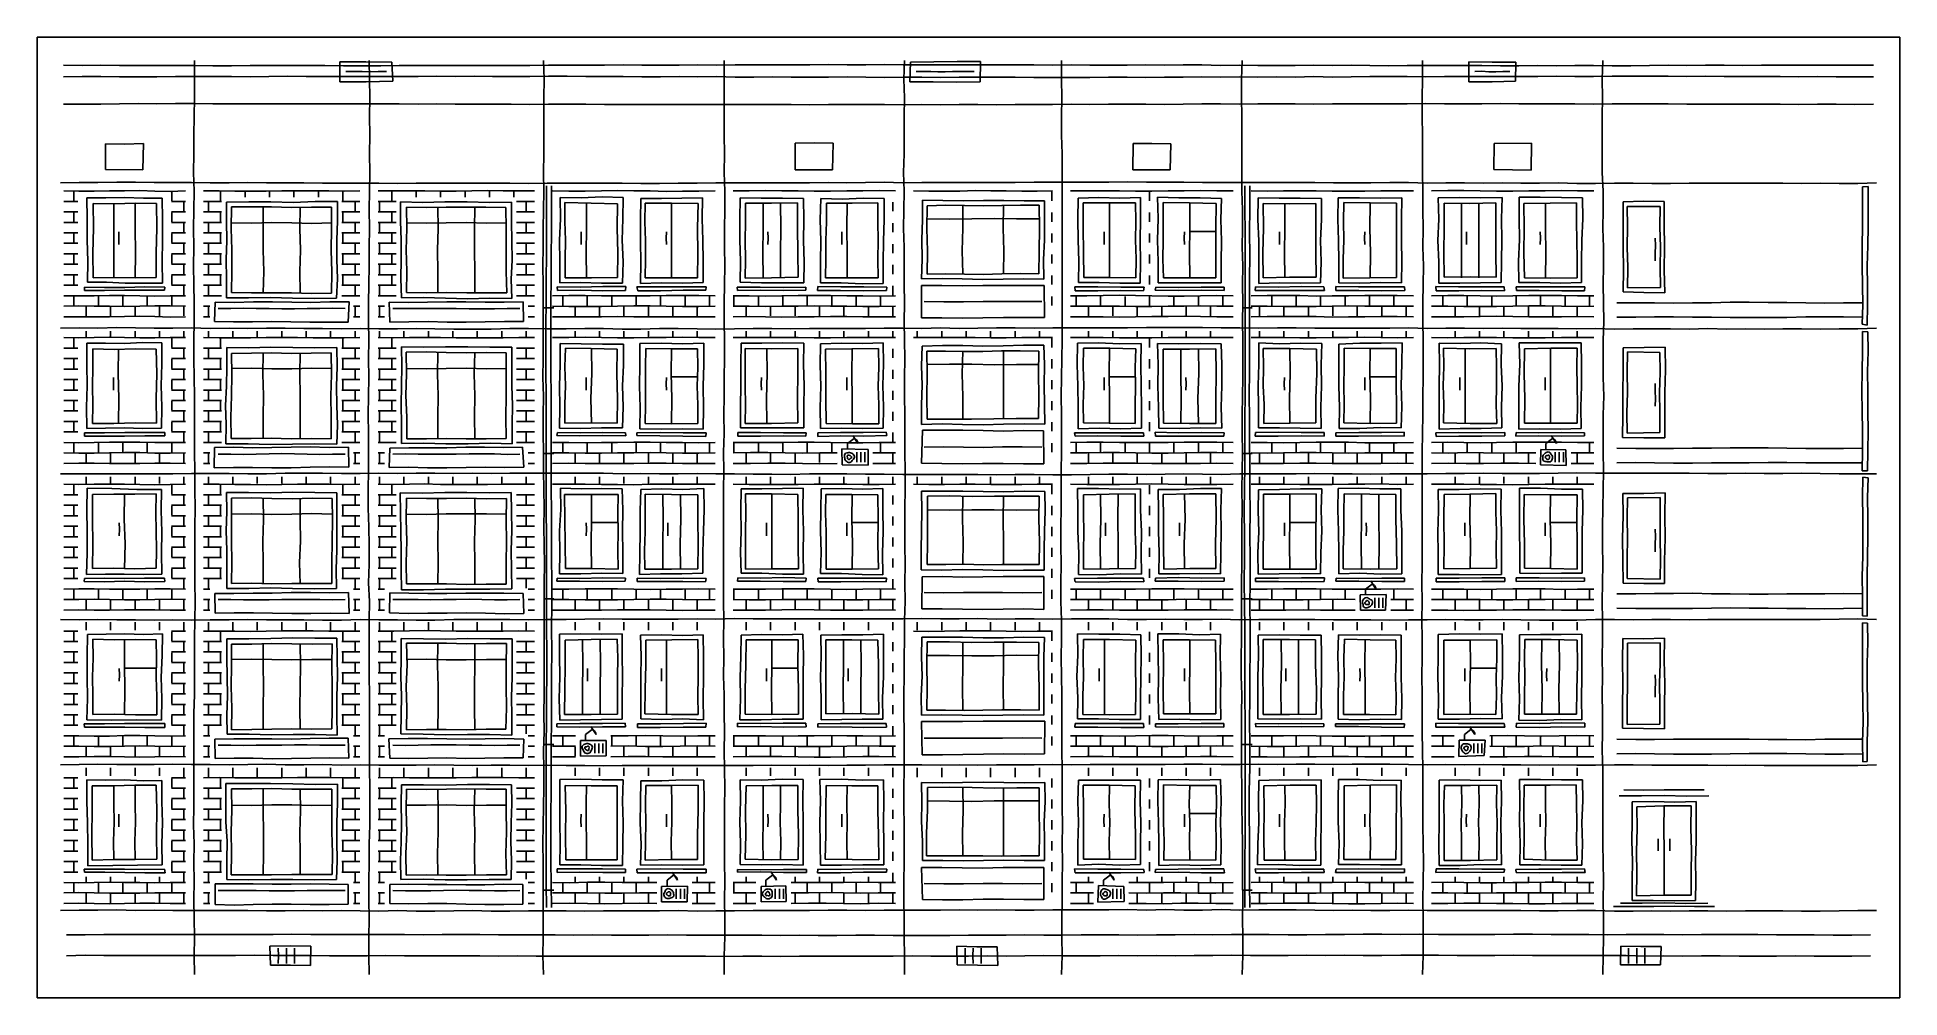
# Model space of a CAD drawing. Header units: millimetres. Extents: x 0 to 320, y 0 to 165.
import ezdxf

# ---------------------------------------------------------------- set-up
doc = ezdxf.new("R2010")
doc.units = ezdxf.units.MM
for name, color, linetype, true_color in [('01_KARKAS', 1, 'Continuous', 0xd62728), ('02_PROYOMY', 5, 'Continuous', 0x1f5fd6), ('03_BALKONY', 3, 'Continuous', 0x2ca02c), ('04_KLADKA', 32, 'Continuous', 0x8c5a2b), ('05_KONDICIONERY', 6, 'Continuous', 0xc512c5), ('06_VODOSTOK', 4, 'Continuous', 0x0f9aa0), ('07_TSEKOL', 30, 'Continuous', 0xe68a00), ('08_KRYSHA', 8, 'Continuous', 0x444444)]:
    doc.layers.add(name, color=color, linetype=linetype, true_color=true_color)

msp = doc.modelspace()

# ---------------------------------------------------------------- linework, layer by layer
at = {"layer": '01_KARKAS'}
for points in [[(320, 165), (316.8, 165), (313.6, 165), (310.4, 165), (307.2, 165), (304, 165), (300.8, 165), (297.6, 165), (294.4, 165), (291.2, 165), (288, 165), (284.8, 165), (281.6, 165), (278.4, 165), (275.2, 165), (272, 165), (268.8, 165), (265.6, 165), (262.4, 165), (259.2, 165), (256, 165), (252.8, 165), (249.6, 165), (246.4, 165), (243.2, 165), (240, 165), (236.8, 165), (233.6, 165), (230.4, 165), (227.2, 165), (224, 165), (220.8, 165), (217.6, 165), (214.4, 165), (211.2, 165), (208, 165), (204.8, 165), (201.6, 165), (198.4, 165), (195.2, 165), (192, 165), (188.8, 165), (185.6, 165), (182.4, 165), (179.2, 165), (176, 165), (172.8, 165), (169.6, 165), (166.4, 165), (163.2, 165), (160, 165), (156.8, 165), (153.6, 165), (150.4, 165), (147.2, 165), (144, 165), (140.8, 165), (137.6, 165), (134.4, 165), (131.2, 165), (128, 165), (124.8, 165), (121.6, 165), (118.4, 165), (115.2, 165), (112, 165), (108.8, 165), (105.6, 165), (102.4, 165), (99.2, 165), (96, 165), (92.8, 165), (89.6, 165), (86.4, 165), (83.2, 165), (80, 165), (76.8, 165), (73.6, 165), (70.4, 165), (67.2, 165), (64, 165), (60.8, 165), (57.6, 165), (54.4, 165), (51.2, 165), (48, 165), (44.8, 165), (41.6, 165), (38.4, 165), (35.2, 165), (32, 165), (28.8, 165), (25.6, 165), (22.4, 165), (19.2, 165), (16, 165), (12.8, 165), (9.6, 165), (6.4, 165), (3.2, 165), (0, 165)], [(0, 165), (0, 161.76), (0, 158.53), (0, 155.29), (0, 152.06), (0, 148.82), (0, 145.59), (0, 142.35), (0, 139.12), (0, 135.88), (0, 132.65), (0, 129.41), (0, 126.18), (0, 122.94), (0, 119.71), (0, 116.47), (0, 113.24), (0, 110), (0, 106.76), (0, 103.53), (0, 100.29), (0, 97.06), (0, 93.82), (0, 90.59), (0, 87.35), (0, 84.12), (0, 80.88), (0, 77.65), (0, 74.41), (0, 71.18), (0, 67.94), (0, 64.71), (0, 61.47), (0, 58.24), (0, 55), (0, 51.76), (0, 48.53), (0, 45.29), (0, 42.06), (0, 38.82), (0, 35.59), (0, 32.35), (0, 29.12), (0, 25.88), (0, 22.65), (0, 19.41), (0, 16.18), (0, 12.94), (0, 9.71), (0, 6.47), (0, 3.24), (0, 0)], [(320, 0), (320, 3.24), (320, 6.47), (320, 9.71), (320, 12.94), (320, 16.18), (320, 19.41), (320, 22.65), (320, 25.88), (320, 29.12), (320, 32.35), (320, 35.59), (320, 38.82), (320, 42.06), (320, 45.29), (320, 48.53), (320, 51.76), (320, 55), (320, 58.24), (320, 61.47), (320, 64.71), (320, 67.94), (320, 71.18), (320, 74.41), (320, 77.65), (320, 80.88), (320, 84.12), (320, 87.35), (320, 90.59), (320, 93.82), (320, 97.06), (320, 100.29), (320, 103.53), (320, 106.76), (320, 110), (320, 113.24), (320, 116.47), (320, 119.71), (320, 122.94), (320, 126.18), (320, 129.41), (320, 132.65), (320, 135.88), (320, 139.12), (320, 142.35), (320, 145.59), (320, 148.82), (320, 152.06), (320, 155.29), (320, 158.53), (320, 161.76), (320, 165)], [(27, 4), (26.98, 7.2), (26.99, 10.41), (26.96, 13.61), (26.88, 16.82), (26.96, 20.02), (26.92, 23.22), (26.94, 26.43), (26.86, 29.63), (26.9, 32.84), (26.92, 36.04), (26.88, 39.24), (26.89, 42.45), (26.89, 45.65), (26.92, 48.86), (27.02, 52.06), (27, 55.27), (27.01, 58.47), (27.01, 61.67), (27.08, 64.88), (27.11, 68.08), (27.09, 71.29), (27.05, 74.49), (27.05, 77.69), (27.08, 80.9), (27.16, 84.1), (27.08, 87.31), (27.1, 90.51), (27.04, 93.71), (27.02, 96.92), (27.04, 100.12), (26.99, 103.33), (26.97, 106.53), (26.93, 109.73), (26.92, 112.94), (26.97, 116.14), (26.95, 119.35), (26.88, 122.55), (26.86, 125.76), (26.92, 128.96), (26.85, 132.16), (26.89, 135.37), (26.95, 138.57), (26.87, 141.78), (26.89, 144.98), (26.9, 148.18), (26.94, 151.39), (26.99, 154.59), (27.02, 157.8), (27, 161)], [(57, 4), (56.96, 7.2), (56.97, 10.41), (57.01, 13.61), (56.97, 16.82), (56.97, 20.02), (57.02, 23.22), (57.05, 26.43), (57.12, 29.63), (57.14, 32.84), (57.13, 36.04), (57.06, 39.24), (57.06, 42.45), (57.11, 45.65), (57.06, 48.86), (57.06, 52.06), (57.03, 55.27), (57.05, 58.47), (57.01, 61.67), (57.05, 64.88), (57.06, 68.08), (56.94, 71.29), (57.02, 74.49), (57.01, 77.69), (56.95, 80.9), (56.88, 84.1), (56.86, 87.31), (56.91, 90.51), (56.93, 93.71), (56.93, 96.92), (56.87, 100.12), (56.91, 103.33), (56.95, 106.53), (56.93, 109.73), (56.97, 112.94), (56.91, 116.14), (56.93, 119.35), (56.95, 122.55), (57, 125.76), (57.01, 128.96), (57.08, 132.16), (57.05, 135.37), (57.11, 138.57), (57.13, 141.78), (57.07, 144.98), (57.12, 148.18), (57.11, 151.39), (57.12, 154.59), (57.1, 157.8), (57, 161)], [(87, 4), (86.88, 7.2), (86.93, 10.41), (86.95, 13.61), (86.91, 16.82), (86.92, 20.02), (86.94, 23.22), (86.89, 26.43), (86.94, 29.63), (86.96, 32.84), (87.02, 36.04), (87.02, 39.24), (86.98, 42.45), (87.08, 45.65), (87.05, 48.86), (87.1, 52.06), (87.12, 55.27), (87.09, 58.47), (87.11, 61.67), (87.12, 64.88), (87.09, 68.08), (87.11, 71.29), (87.14, 74.49), (87.1, 77.69), (87.01, 80.9), (87.07, 84.1), (87.04, 87.31), (87, 90.51), (86.98, 93.71), (86.93, 96.92), (86.95, 100.12), (86.96, 103.33), (86.88, 106.53), (86.93, 109.73), (86.93, 112.94), (86.95, 116.14), (86.9, 119.35), (86.95, 122.55), (86.86, 125.76), (86.9, 128.96), (86.94, 132.16), (86.99, 135.37), (87.02, 138.57), (87, 141.78), (87.02, 144.98), (87.05, 148.18), (87.06, 151.39), (87.03, 154.59), (87.09, 157.8), (87, 161)], [(118, 4), (118.04, 7.2), (118.12, 10.41), (118.13, 13.61), (118.1, 16.82), (118.15, 20.02), (118.09, 23.22), (118.1, 26.43), (118.08, 29.63), (118.08, 32.84), (118.11, 36.04), (118.05, 39.24), (118.02, 42.45), (118.05, 45.65), (118.01, 48.86), (118.01, 52.06), (117.93, 55.27), (117.95, 58.47), (117.88, 61.67), (117.95, 64.88), (117.92, 68.08), (117.9, 71.29), (117.89, 74.49), (117.93, 77.69), (117.91, 80.9), (117.93, 84.1), (117.91, 87.31), (117.98, 90.51), (117.92, 93.71), (118, 96.92), (117.95, 100.12), (118.04, 103.33), (118.02, 106.53), (118.09, 109.73), (118.1, 112.94), (118.04, 116.14), (118.04, 119.35), (118.1, 122.55), (118.15, 125.76), (118.07, 128.96), (118.08, 132.16), (118.13, 135.37), (118.13, 138.57), (118.02, 141.78), (118.1, 144.98), (118.04, 148.18), (118.03, 151.39), (118.02, 154.59), (118.02, 157.8), (118, 161)], [(149, 4), (149.02, 7.2), (148.94, 10.41), (148.94, 13.61), (148.91, 16.82), (148.89, 20.02), (148.94, 23.22), (148.94, 26.43), (148.96, 29.63), (148.87, 32.84), (148.89, 36.04), (148.95, 39.24), (148.95, 42.45), (148.95, 45.65), (148.91, 48.86), (148.9, 52.06), (148.92, 55.27), (148.97, 58.47), (148.99, 61.67), (149, 64.88), (149.09, 68.08), (149.06, 71.29), (149.1, 74.49), (149.07, 77.69), (149.07, 80.9), (149.05, 84.1), (149.11, 87.31), (149.11, 90.51), (149.05, 93.71), (149.06, 96.92), (149.06, 100.12), (149.02, 103.33), (149.01, 106.53), (149.05, 109.73), (149, 112.94), (148.97, 116.14), (148.98, 119.35), (148.94, 122.55), (148.94, 125.76), (148.96, 128.96), (148.86, 132.16), (148.9, 135.37), (148.95, 138.57), (148.86, 141.78), (148.93, 144.98), (148.94, 148.18), (148.93, 151.39), (148.98, 154.59), (148.9, 157.8), (149, 161)], [(176, 4), (176.09, 7.2), (176.04, 10.41), (176.03, 13.61), (176.12, 16.82), (176.12, 20.02), (176.15, 23.22), (176.07, 26.43), (176.15, 29.63), (176.11, 32.84), (176.09, 36.04), (176.07, 39.24), (176.05, 42.45), (176.05, 45.65), (176.01, 48.86), (176.05, 52.06), (175.97, 55.27), (175.92, 58.47), (175.95, 61.67), (175.98, 64.88), (175.88, 68.08), (175.86, 71.29), (175.92, 74.49), (175.87, 77.69), (175.89, 80.9), (175.93, 84.1), (175.92, 87.31), (175.91, 90.51), (175.99, 93.71), (175.98, 96.92), (175.99, 100.12), (175.94, 103.33), (175.99, 106.53), (176.02, 109.73), (176.1, 112.94), (176.08, 116.14), (176.09, 119.35), (176.1, 122.55), (176.1, 125.76), (176.08, 128.96), (176.1, 132.16), (176.08, 135.37), (176.09, 138.57), (176.08, 141.78), (176.12, 144.98), (176, 148.18), (175.99, 151.39), (176.04, 154.59), (175.99, 157.8), (176, 161)], [(207, 4), (207.15, 7.2), (207.13, 10.41), (207.07, 13.61), (207.14, 16.82), (207.05, 20.02), (207.07, 23.22), (207.08, 26.43), (207.03, 29.63), (206.99, 32.84), (206.98, 36.04), (206.92, 39.24), (206.93, 42.45), (206.93, 45.65), (206.89, 48.86), (206.96, 52.06), (206.86, 55.27), (206.86, 58.47), (206.88, 61.67), (206.92, 64.88), (206.93, 68.08), (206.9, 71.29), (206.97, 74.49), (206.96, 77.69), (206.97, 80.9), (207, 84.1), (206.98, 87.31), (207.04, 90.51), (207.09, 93.71), (207.02, 96.92), (207.04, 100.12), (207.1, 103.33), (207.14, 106.53), (207.11, 109.73), (207.14, 112.94), (207.1, 116.14), (207.11, 119.35), (207.07, 122.55), (207.11, 125.76), (207.01, 128.96), (207.08, 132.16), (207.05, 135.37), (206.98, 138.57), (206.97, 141.78), (206.99, 144.98), (206.97, 148.18), (206.97, 151.39), (206.89, 154.59), (206.9, 157.8), (207, 161)], [(238, 4), (238.1, 7.2), (238.13, 10.41), (238.13, 13.61), (238.08, 16.82), (238.14, 20.02), (238.15, 23.22), (238.13, 26.43), (238.05, 29.63), (238.08, 32.84), (238.06, 36.04), (238.06, 39.24), (238.01, 42.45), (237.96, 45.65), (237.96, 48.86), (237.97, 52.06), (237.89, 55.27), (237.95, 58.47), (237.95, 61.67), (237.88, 64.88), (237.95, 68.08), (237.89, 71.29), (237.95, 74.49), (237.93, 77.69), (237.92, 80.9), (237.93, 84.1), (237.95, 87.31), (237.95, 90.51), (237.94, 93.71), (237.99, 96.92), (238.05, 100.12), (238.04, 103.33), (238.1, 106.53), (238.13, 109.73), (238.09, 112.94), (238.07, 116.14), (238.06, 119.35), (238.1, 122.55), (238.15, 125.76), (238.06, 128.96), (238.11, 132.16), (238.06, 135.37), (238.07, 138.57), (237.98, 141.78), (238, 144.98), (237.99, 148.18), (237.94, 151.39), (237.92, 154.59), (237.98, 157.8), (238, 161)], [(269, 4), (269.05, 7.2), (269.08, 10.41), (269.12, 13.61), (269.03, 16.82), (269.11, 20.02), (269.04, 23.22), (268.97, 26.43), (268.98, 29.63), (268.99, 32.84), (268.98, 36.04), (268.96, 39.24), (268.87, 42.45), (268.95, 45.65), (268.94, 48.86), (268.85, 52.06), (268.92, 55.27), (268.86, 58.47), (268.93, 61.67), (268.95, 64.88), (268.89, 68.08), (268.92, 71.29), (268.98, 74.49), (268.93, 77.69), (268.94, 80.9), (269.01, 84.1), (269.06, 87.31), (269.1, 90.51), (269.04, 93.71), (269.03, 96.92), (269.05, 100.12), (269.15, 103.33), (269.06, 106.53), (269.06, 109.73), (269.05, 112.94), (269.13, 116.14), (269.1, 119.35), (269.07, 122.55), (269.1, 125.76), (269.09, 128.96), (268.97, 132.16), (269.02, 135.37), (269.03, 138.57), (268.9, 141.78), (268.9, 144.98), (268.89, 148.18), (268.88, 151.39), (268.91, 154.59), (268.9, 157.8), (269, 161)], [(4, 140), (7.22, 140.07), (10.43, 140.06), (13.65, 140.08), (16.87, 140.08), (20.08, 140.03), (23.3, 140.03), (26.52, 140.04), (29.73, 139.98), (32.95, 139.97), (36.16, 140.03), (39.38, 140.02), (42.6, 139.99), (45.81, 139.99), (49.03, 139.92), (52.25, 139.92), (55.46, 139.93), (58.68, 139.92), (61.9, 139.88), (65.11, 139.93), (68.33, 139.91), (71.55, 139.95), (74.76, 139.94), (77.98, 139.94), (81.2, 139.91), (84.41, 139.87), (87.63, 139.91), (90.85, 139.92), (94.06, 139.91), (97.28, 139.92), (100.49, 139.94), (103.71, 139.88), (106.93, 139.87), (110.14, 139.91), (113.36, 139.92), (116.58, 140), (119.79, 140), (123.01, 139.98), (126.23, 140.01), (129.44, 139.98), (132.66, 140), (135.88, 140.05), (139.09, 140), (142.31, 140.04), (145.53, 140.08), (148.74, 140), (151.96, 140.05), (155.18, 140.05), (158.39, 140.05), (161.61, 140.04), (164.82, 140.04), (168.04, 140.07), (171.26, 140.08), (174.47, 140.11), (177.69, 140.08), (180.91, 140.09), (184.12, 140.09), (187.34, 140.14), (190.56, 140.09), (193.77, 140.11), (196.99, 140.12), (200.21, 140.04), (203.42, 140.04), (206.64, 140.03), (209.86, 140.04), (213.07, 140.03), (216.29, 140.05), (219.51, 140.03), (222.72, 140.02), (225.94, 140.02), (229.15, 140), (232.37, 140.03), (235.59, 140.06), (238.8, 139.96), (242.02, 139.99), (245.24, 139.99), (248.45, 139.93), (251.67, 140), (254.89, 139.93), (258.1, 139.93), (261.32, 139.98), (264.54, 139.9), (267.75, 139.9), (270.97, 139.96), (274.19, 139.96), (277.4, 139.87), (280.62, 139.9), (283.84, 139.92), (287.05, 139.92), (290.27, 139.94), (293.48, 139.95), (296.7, 139.96), (299.92, 139.91), (303.13, 139.87), (306.35, 139.93), (309.57, 139.9), (312.78, 139.88), (316, 140)], [(4, 115), (7.22, 115.1), (10.43, 115.04), (13.65, 115.12), (16.87, 115.07), (20.08, 115.03), (23.3, 115.04), (26.52, 115.09), (29.73, 114.98), (32.95, 115), (36.16, 114.98), (39.38, 115.01), (42.6, 115.04), (45.81, 114.98), (49.03, 114.98), (52.25, 114.91), (55.46, 114.97), (58.68, 114.9), (61.9, 114.9), (65.11, 114.94), (68.33, 114.93), (71.55, 114.87), (74.76, 114.88), (77.98, 114.86), (81.2, 114.95), (84.41, 114.95), (87.63, 114.89), (90.85, 114.92), (94.06, 114.94), (97.28, 114.95), (100.49, 114.85), (103.71, 114.87), (106.93, 114.94), (110.14, 114.95), (113.36, 114.9), (116.58, 114.88), (119.79, 114.91), (123.01, 114.95), (126.23, 114.99), (129.44, 114.91), (132.66, 114.95), (135.88, 114.94), (139.09, 114.95), (142.31, 114.98), (145.53, 115.04), (148.74, 115), (151.96, 114.98), (155.18, 115.09), (158.39, 114.99), (161.61, 115.03), (164.82, 115.11), (168.04, 115.06), (171.26, 115.05), (174.47, 115.1), (177.69, 115.07), (180.91, 115.11), (184.12, 115.07), (187.34, 115.09), (190.56, 115.13), (193.77, 115.13), (196.99, 115.12), (200.21, 115.13), (203.42, 115.08), (206.64, 115.07), (209.86, 115.05), (213.07, 115.07), (216.29, 115.09), (219.51, 115.04), (222.72, 115.02), (225.94, 115.05), (229.15, 115.04), (232.37, 115.04), (235.59, 115.07), (238.8, 114.99), (242.02, 115.04), (245.24, 115), (248.45, 114.97), (251.67, 115.04), (254.89, 114.97), (258.1, 114.97), (261.32, 114.98), (264.54, 114.91), (267.75, 114.95), (270.97, 114.88), (274.19, 114.91), (277.4, 114.91), (280.62, 114.9), (283.84, 114.86), (287.05, 114.95), (290.27, 114.86), (293.48, 114.92), (296.7, 114.85), (299.92, 114.93), (303.13, 114.91), (306.35, 114.87), (309.57, 114.89), (312.78, 114.91), (316, 115)], [(4, 90), (7.22, 90), (10.43, 90.02), (13.65, 90.02), (16.87, 89.98), (20.08, 90), (23.3, 90), (26.52, 90.04), (29.73, 90.08), (32.95, 90.06), (36.16, 90.01), (39.38, 90.03), (42.6, 90.1), (45.81, 90.1), (49.03, 90.1), (52.25, 90.07), (55.46, 90.07), (58.68, 90.12), (61.9, 90.07), (65.11, 90.1), (68.33, 90.13), (71.55, 90.06), (74.76, 90.13), (77.98, 90.07), (81.2, 90.13), (84.41, 90.12), (87.63, 90.11), (90.85, 90.12), (94.06, 90.12), (97.28, 90.1), (100.49, 90.02), (103.71, 90.08), (106.93, 89.99), (110.14, 89.99), (113.36, 90.05), (116.58, 89.99), (119.79, 90.02), (123.01, 89.95), (126.23, 89.93), (129.44, 89.91), (132.66, 90), (135.88, 89.99), (139.09, 89.99), (142.31, 89.93), (145.53, 89.95), (148.74, 89.9), (151.96, 89.87), (155.18, 89.88), (158.39, 89.91), (161.61, 89.9), (164.82, 89.85), (168.04, 89.9), (171.26, 89.88), (174.47, 89.84), (177.69, 89.85), (180.91, 89.89), (184.12, 89.96), (187.34, 89.94), (190.56, 89.89), (193.77, 89.93), (196.99, 89.98), (200.21, 89.94), (203.42, 89.9), (206.64, 89.99), (209.86, 89.98), (213.07, 90.01), (216.29, 90.02), (219.51, 90.04), (222.72, 90.03), (225.94, 89.98), (229.15, 89.97), (232.37, 90), (235.59, 90.03), (238.8, 90.03), (242.02, 90.06), (245.24, 90.04), (248.45, 90.09), (251.67, 90.05), (254.89, 90.08), (258.1, 90.05), (261.32, 90.11), (264.54, 90.15), (267.75, 90.14), (270.97, 90.09), (274.19, 90.14), (277.4, 90.14), (280.62, 90.1), (283.84, 90.14), (287.05, 90.05), (290.27, 90.05), (293.48, 90.13), (296.7, 90.06), (299.92, 90.04), (303.13, 90.09), (306.35, 90.04), (309.57, 90.01), (312.78, 90.02), (316, 90)], [(4, 65), (7.22, 64.94), (10.43, 64.98), (13.65, 64.93), (16.87, 64.92), (20.08, 64.88), (23.3, 64.94), (26.52, 64.85), (29.73, 64.94), (32.95, 64.92), (36.16, 64.95), (39.38, 64.94), (42.6, 64.9), (45.81, 64.92), (49.03, 64.89), (52.25, 64.88), (55.46, 64.95), (58.68, 64.9), (61.9, 64.94), (65.11, 64.87), (68.33, 64.89), (71.55, 64.98), (74.76, 64.96), (77.98, 64.98), (81.2, 64.98), (84.41, 64.94), (87.63, 64.98), (90.85, 65), (94.06, 65.01), (97.28, 65.07), (100.49, 65.02), (103.71, 65.06), (106.93, 65.06), (110.14, 65.01), (113.36, 65.11), (116.58, 65.06), (119.79, 65.13), (123.01, 65.12), (126.23, 65.07), (129.44, 65.1), (132.66, 65.11), (135.88, 65.12), (139.09, 65.08), (142.31, 65.07), (145.53, 65.07), (148.74, 65.09), (151.96, 65.15), (155.18, 65.09), (158.39, 65.11), (161.61, 65.15), (164.82, 65.05), (168.04, 65.07), (171.26, 65.12), (174.47, 65.05), (177.69, 65.09), (180.91, 65.08), (184.12, 65.09), (187.34, 64.98), (190.56, 65), (193.77, 65.05), (196.99, 64.98), (200.21, 64.95), (203.42, 65.01), (206.64, 64.94), (209.86, 64.98), (213.07, 64.98), (216.29, 64.97), (219.51, 64.96), (222.72, 64.9), (225.94, 64.93), (229.15, 64.92), (232.37, 64.88), (235.59, 64.93), (238.8, 64.94), (242.02, 64.95), (245.24, 64.9), (248.45, 64.92), (251.67, 64.95), (254.89, 64.9), (258.1, 64.89), (261.32, 64.88), (264.54, 64.86), (267.75, 64.95), (270.97, 64.97), (274.19, 64.93), (277.4, 64.97), (280.62, 64.99), (283.84, 64.9), (287.05, 64.95), (290.27, 64.97), (293.48, 64.99), (296.7, 64.95), (299.92, 64.99), (303.13, 64.99), (306.35, 64.97), (309.57, 65.05), (312.78, 65.07), (316, 65)], [(4, 40), (7.22, 40.09), (10.43, 40.12), (13.65, 40.08), (16.87, 40.09), (20.08, 40.06), (23.3, 40.1), (26.52, 40.07), (29.73, 40.09), (32.95, 40.01), (36.16, 40.06), (39.38, 40.1), (42.6, 40.01), (45.81, 40), (49.03, 40.05), (52.25, 39.97), (55.46, 40), (58.68, 39.98), (61.9, 39.94), (65.11, 39.95), (68.33, 39.99), (71.55, 39.96), (74.76, 39.91), (77.98, 39.94), (81.2, 39.98), (84.41, 39.88), (87.63, 39.94), (90.85, 39.87), (94.06, 39.88), (97.28, 39.86), (100.49, 39.91), (103.71, 39.91), (106.93, 39.92), (110.14, 39.91), (113.36, 39.91), (116.58, 39.87), (119.79, 39.88), (123.01, 39.87), (126.23, 39.97), (129.44, 39.87), (132.66, 39.96), (135.88, 39.92), (139.09, 39.98), (142.31, 39.94), (145.53, 40.01), (148.74, 39.99), (151.96, 40.01), (155.18, 39.94), (158.39, 40.02), (161.61, 39.96), (164.82, 40.03), (168.04, 40.02), (171.26, 40), (174.47, 40.04), (177.69, 40.03), (180.91, 40.06), (184.12, 40.08), (187.34, 40.04), (190.56, 40.08), (193.77, 40.08), (196.99, 40.14), (200.21, 40.15), (203.42, 40.08), (206.64, 40.09), (209.86, 40.1), (213.07, 40.08), (216.29, 40.15), (219.51, 40.14), (222.72, 40.06), (225.94, 40.13), (229.15, 40.13), (232.37, 40.12), (235.59, 40.07), (238.8, 40.02), (242.02, 40.08), (245.24, 40.02), (248.45, 40.07), (251.67, 39.99), (254.89, 40.03), (258.1, 39.97), (261.32, 40.02), (264.54, 39.97), (267.75, 39.94), (270.97, 40.01), (274.19, 39.99), (277.4, 39.97), (280.62, 39.93), (283.84, 39.93), (287.05, 39.94), (290.27, 39.89), (293.48, 39.94), (296.7, 39.87), (299.92, 39.87), (303.13, 39.88), (306.35, 39.9), (309.57, 39.91), (312.78, 39.92), (316, 40)], [(4, 15), (7.22, 15.06), (10.43, 15.05), (13.65, 15.1), (16.87, 15.01), (20.08, 15.06), (23.3, 15.01), (26.52, 14.99), (29.73, 14.99), (32.95, 14.99), (36.16, 14.97), (39.38, 14.95), (42.6, 14.95), (45.81, 14.96), (49.03, 14.93), (52.25, 14.99), (55.46, 14.93), (58.68, 14.9), (61.9, 14.96), (65.11, 14.89), (68.33, 14.87), (71.55, 14.93), (74.76, 14.96), (77.98, 14.86), (81.2, 14.86), (84.41, 14.92), (87.63, 14.91), (90.85, 14.93), (94.06, 14.86), (97.28, 14.92), (100.49, 14.94), (103.71, 14.95), (106.93, 14.93), (110.14, 14.97), (113.36, 14.89), (116.58, 14.94), (119.79, 14.92), (123.01, 15), (126.23, 14.98), (129.44, 14.99), (132.66, 14.97), (135.88, 15.05), (139.09, 15.04), (142.31, 14.99), (145.53, 15.07), (148.74, 15.04), (151.96, 15.07), (155.18, 15.05), (158.39, 15.08), (161.61, 15.03), (164.82, 15.12), (168.04, 15.05), (171.26, 15.07), (174.47, 15.1), (177.69, 15.08), (180.91, 15.11), (184.12, 15.08), (187.34, 15.15), (190.56, 15.05), (193.77, 15.14), (196.99, 15.06), (200.21, 15.05), (203.42, 15.14), (206.64, 15.05), (209.86, 15.09), (213.07, 15.1), (216.29, 15.11), (219.51, 15.03), (222.72, 15.01), (225.94, 15.02), (229.15, 15), (232.37, 15), (235.59, 15.04), (238.8, 14.99), (242.02, 15.01), (245.24, 14.99), (248.45, 14.98), (251.67, 15), (254.89, 14.99), (258.1, 14.94), (261.32, 14.92), (264.54, 14.98), (267.75, 14.97), (270.97, 14.9), (274.19, 14.9), (277.4, 14.92), (280.62, 14.89), (283.84, 14.92), (287.05, 14.92), (290.27, 14.86), (293.48, 14.93), (296.7, 14.94), (299.92, 14.93), (303.13, 14.87), (306.35, 14.9), (309.57, 14.95), (312.78, 14.96), (316, 15)], [(0, 0), (3.2, 0), (6.4, 0), (9.6, 0), (12.8, 0), (16, 0), (19.2, 0), (22.4, 0), (25.6, 0), (28.8, 0), (32, 0), (35.2, 0), (38.4, 0), (41.6, 0), (44.8, 0), (48, 0), (51.2, 0), (54.4, 0), (57.6, 0), (60.8, 0), (64, 0), (67.2, 0), (70.4, 0), (73.6, 0), (76.8, 0), (80, 0), (83.2, 0), (86.4, 0), (89.6, 0), (92.8, 0), (96, 0), (99.2, 0), (102.4, 0), (105.6, 0), (108.8, 0), (112, 0), (115.2, 0), (118.4, 0), (121.6, 0), (124.8, 0), (128, 0), (131.2, 0), (134.4, 0), (137.6, 0), (140.8, 0), (144, 0), (147.2, 0), (150.4, 0), (153.6, 0), (156.8, 0), (160, 0), (163.2, 0), (166.4, 0), (169.6, 0), (172.8, 0), (176, 0), (179.2, 0), (182.4, 0), (185.6, 0), (188.8, 0), (192, 0), (195.2, 0), (198.4, 0), (201.6, 0), (204.8, 0), (208, 0), (211.2, 0), (214.4, 0), (217.6, 0), (220.8, 0), (224, 0), (227.2, 0), (230.4, 0), (233.6, 0), (236.8, 0), (240, 0), (243.2, 0), (246.4, 0), (249.6, 0), (252.8, 0), (256, 0), (259.2, 0), (262.4, 0), (265.6, 0), (268.8, 0), (272, 0), (275.2, 0), (278.4, 0), (281.6, 0), (284.8, 0), (288, 0), (291.2, 0), (294.4, 0), (297.6, 0), (300.8, 0), (304, 0), (307.2, 0), (310.4, 0), (313.6, 0), (316.8, 0), (320, 0)]]:
    msp.add_lwpolyline(points, dxfattribs=at)
at = {"layer": '02_PROYOMY'}
for points in [[(21.48, 137.37), (18.24, 137.33), (15, 137.45), (11.77, 137.44), (8.53, 137.44)], [(8.53, 137.44), (8.57, 133.8), (8.56, 130.17), (8.68, 126.53), (8.66, 122.9)], [(9.59, 136.45), (9.66, 132.19), (9.54, 127.93), (9.6, 123.67)], [(20.5, 136.42), (16.86, 136.47), (13.22, 136.41), (9.59, 136.45)], [(13.17, 123.7), (13.13, 127.97), (13.16, 132.23), (13.17, 136.5)], [(16.83, 123.7), (16.86, 127.97), (16.81, 132.23), (16.83, 136.5)], [(20.45, 123.71), (20.42, 127.94), (20.53, 132.18), (20.5, 136.42)], [(21.52, 122.75), (21.47, 126.4), (21.52, 130.06), (21.5, 133.71), (21.48, 137.37)], [(89.84, 137.47), (89.88, 133.81), (89.73, 130.15), (89.8, 126.5), (89.77, 122.84)], [(100.65, 137.49), (97.05, 137.57), (93.45, 137.4), (89.84, 137.47)], [(90.66, 136.59), (90.63, 133.36), (90.74, 130.12), (90.68, 126.88), (90.73, 123.65)], [(99.72, 136.4), (95.19, 136.48), (90.66, 136.59)], [(94.34, 123.7), (94.32, 127.97), (94.34, 132.23), (94.34, 136.5)], [(99.69, 123.72), (99.75, 127.95), (99.64, 132.18), (99.72, 136.4)], [(100.55, 122.75), (100.65, 126.44), (100.52, 130.12), (100.62, 133.81), (100.65, 137.49)], [(103.69, 137.29), (103.63, 133.64), (103.64, 129.99), (103.71, 126.33), (103.63, 122.68)], [(114.31, 137.41), (110.77, 137.35), (107.23, 137.32), (103.69, 137.29)], [(104.44, 136.51), (104.4, 133.3), (104.48, 130.08), (104.48, 126.87), (104.45, 123.66)], [(113.53, 136.44), (108.99, 136.49), (104.44, 136.51)], [(109, 123.7), (108.99, 127.97), (108.98, 132.23), (109, 136.5)], [(113.42, 123.65), (113.52, 127.91), (113.46, 132.18), (113.53, 136.44)], [(114.44, 122.87), (114.44, 126.51), (114.36, 130.14), (114.26, 133.78), (114.31, 137.41)], [(120.75, 137.39), (120.74, 133.77), (120.72, 130.15), (120.82, 126.53), (120.77, 122.91)], [(131.67, 137.28), (128.03, 137.33), (124.39, 137.38), (120.75, 137.39)], [(121.68, 136.5), (121.71, 133.28), (121.62, 130.06), (121.68, 126.84), (121.65, 123.61)], [(130.6, 136.55), (126.14, 136.48), (121.68, 136.5)], [(124.7, 123.7), (124.69, 127.97), (124.74, 132.23), (124.7, 136.5)], [(127.7, 123.7), (127.69, 127.97), (127.73, 132.23), (127.7, 136.5)], [(130.72, 123.79), (130.69, 128.04), (130.63, 132.3), (130.6, 136.55)], [(131.69, 122.79), (131.77, 126.41), (131.63, 130.03), (131.69, 133.65), (131.67, 137.28)], [(134.64, 137.29), (134.52, 133.66), (134.62, 130.04), (134.56, 126.41), (134.56, 122.79)], [(145.53, 137.28), (141.9, 137.36), (138.27, 137.19), (134.64, 137.29)], [(135.59, 136.49), (135.6, 133.28), (135.46, 130.08), (135.49, 126.88), (135.44, 123.67)], [(144.43, 136.53), (140.01, 136.52), (135.59, 136.49)], [(139.14, 123.7), (139.18, 127.97), (139.07, 132.23), (139.14, 136.5)], [(144.46, 123.68), (144.43, 126.89), (144.47, 130.1), (144.42, 133.31), (144.43, 136.53)], [(145.32, 122.71), (145.33, 126.36), (145.39, 130), (145.52, 133.64), (145.53, 137.28)], [(178.86, 137.36), (178.81, 133.74), (178.85, 130.13), (178.95, 126.51), (178.88, 122.89)], [(189.54, 137.48), (185.98, 137.36), (182.42, 137.48), (178.86, 137.36)], [(188.7, 136.56), (184.19, 136.55), (179.69, 136.54)], [(179.69, 136.54), (179.72, 132.28), (179.73, 128.01), (179.79, 123.75)], [(184.2, 123.7), (184.21, 127.97), (184.21, 132.23), (184.2, 136.5)], [(188.77, 123.7), (188.78, 126.91), (188.7, 130.13), (188.76, 133.34), (188.7, 136.56)], [(189.52, 122.73), (189.55, 126.42), (189.47, 130.1), (189.58, 133.79), (189.54, 137.48)], [(192.48, 137.51), (192.58, 133.84), (192.45, 130.16), (192.57, 126.49), (192.57, 122.82)], [(203.45, 137.3), (199.8, 137.41), (196.14, 137.39), (192.48, 137.51)], [(193.42, 136.59), (193.43, 133.36), (193.47, 130.13), (193.41, 126.9), (193.49, 123.66)], [(202.57, 136.43), (197.99, 136.56), (193.42, 136.59)], [(198, 123.7), (197.98, 127.97), (198.01, 132.23), (198, 136.5)], [(202.47, 123.7), (202.51, 127.94), (202.52, 132.19), (202.57, 136.43)], [(203.41, 122.8), (203.41, 126.42), (203.46, 130.05), (203.35, 133.67), (203.45, 137.3)], [(209.76, 137.39), (209.69, 133.71), (209.91, 130.04), (209.86, 126.37), (209.89, 122.69)], [(220.64, 137.28), (217.01, 137.33), (213.38, 137.35), (209.76, 137.39)], [(210.63, 136.46), (210.66, 132.2), (210.58, 127.94), (210.62, 123.68)], [(219.65, 136.43), (215.14, 136.38), (210.63, 136.46)], [(214.34, 123.7), (214.31, 127.97), (214.37, 132.23), (214.34, 136.5)], [(219.72, 123.77), (219.66, 127.99), (219.7, 132.21), (219.65, 136.43)], [(220.49, 122.83), (220.6, 126.44), (220.5, 130.06), (220.64, 133.67), (220.64, 137.28)], [(223.49, 137.41), (223.48, 133.76), (223.55, 130.11), (223.64, 126.46), (223.63, 122.81)], [(234.48, 137.41), (230.82, 137.35), (227.16, 137.42), (223.49, 137.41)], [(224.48, 136.6), (224.43, 133.36), (224.47, 130.12), (224.39, 126.88), (224.4, 123.64)], [(233.52, 136.5), (229, 136.54), (224.48, 136.6)], [(229, 123.7), (229.06, 127.97), (228.93, 132.23), (229, 136.5)], [(233.56, 123.73), (233.54, 127.99), (233.55, 132.24), (233.52, 136.5)], [(234.39, 122.82), (234.44, 126.46), (234.41, 130.11), (234.4, 133.76), (234.48, 137.41)], [(240.71, 137.43), (240.82, 133.77), (240.66, 130.1), (240.83, 126.44), (240.82, 122.77)], [(251.69, 137.48), (248.03, 137.44), (244.37, 137.5), (240.71, 137.43)], [(241.71, 136.47), (241.74, 132.24), (241.66, 128.02), (241.7, 123.79)], [(250.62, 136.58), (246.16, 136.46), (241.71, 136.47)], [(244.7, 123.7), (244.69, 127.97), (244.7, 132.23), (244.7, 136.5)], [(247.7, 123.7), (247.69, 127.97), (247.66, 132.23), (247.7, 136.5)], [(250.65, 123.8), (250.63, 128.06), (250.59, 132.32), (250.62, 136.58)], [(251.53, 122.86), (251.57, 126.51), (251.65, 130.17), (251.6, 133.82), (251.69, 137.48)], [(254.61, 137.53), (254.6, 133.86), (254.64, 130.19), (254.47, 126.53), (254.56, 122.86)], [(265.51, 137.44), (261.87, 137.48), (258.24, 137.53), (254.61, 137.53)], [(264.45, 136.55), (259.93, 136.47), (255.4, 136.45)], [(255.4, 136.45), (255.45, 132.19), (255.43, 127.94), (255.52, 123.68)], [(259.14, 123.7), (259.17, 127.97), (259.11, 132.23), (259.14, 136.5)], [(264.57, 123.66), (264.57, 126.88), (264.53, 130.1), (264.47, 133.32), (264.45, 136.55)], [(265.31, 122.85), (265.34, 126.49), (265.38, 130.14), (265.53, 133.79), (265.51, 137.44)], [(14.02, 129.37), (14.04, 130.47), (14.02, 131.56)], [(93.44, 129.37), (93.45, 130.47), (93.44, 131.56)], [(108.1, 129.37), (108.06, 130.47), (108.1, 131.56)], [(125.55, 129.37), (125.56, 130.47), (125.55, 131.56)], [(138.24, 129.37), (138.21, 130.47), (138.24, 131.56)], [(183.3, 129.37), (183.33, 130.47), (183.3, 131.56)], [(197.1, 129.37), (197.07, 130.47), (197.1, 131.56)], [(198, 131.64), (202.5, 131.64)], [(213.44, 129.37), (213.43, 130.47), (213.44, 131.56)], [(228.1, 129.37), (228.05, 130.47), (228.1, 131.56)], [(245.55, 129.37), (245.55, 130.47), (245.55, 131.56)], [(258.24, 129.37), (258.27, 130.47), (258.24, 131.56)], [(8.12, 122.04), (8.1, 121.5)], [(21.94, 122.06), (18.49, 122.1), (15.03, 122.02), (11.58, 122.02), (8.12, 122.04)], [(8.66, 122.9), (11.88, 122.9), (15.09, 122.77), (18.31, 122.76), (21.52, 122.75)], [(9.6, 123.67), (13.21, 123.71), (16.83, 123.68), (20.45, 123.71)], [(21.86, 121.56), (21.94, 122.06)], [(101.13, 122.16), (97.2, 122.18), (93.27, 122.08), (89.35, 122.1)], [(89.35, 122.1), (89.36, 121.5)], [(89.77, 122.84), (93.36, 122.87), (96.96, 122.74), (100.55, 122.75)], [(90.73, 123.65), (95.21, 123.66), (99.69, 123.72)], [(101.09, 121.49), (101.13, 122.16)], [(114.94, 122.1), (110.97, 122.1), (107, 122.15), (103.03, 122.12)], [(103.03, 122.12), (103.16, 121.45)], [(103.63, 122.68), (107.23, 122.84), (110.84, 122.73), (114.44, 122.87)], [(104.45, 123.66), (108.94, 123.68), (113.42, 123.65)], [(114.86, 121.56), (114.94, 122.1)], [(132.07, 122.05), (128.14, 122.03), (124.2, 122.09), (120.26, 122.07)], [(120.26, 122.07), (120.32, 121.49)], [(120.77, 122.91), (124.41, 122.84), (128.05, 122.8), (131.69, 122.79)], [(121.65, 123.61), (126.18, 123.68), (130.72, 123.79)], [(132.05, 121.56), (132.07, 122.05)], [(134.09, 122.17), (134.04, 121.5)], [(145.95, 122.04), (142, 122.1), (138.04, 122.11), (134.09, 122.17)], [(134.56, 122.79), (138.15, 122.84), (141.73, 122.64), (145.32, 122.71)], [(135.44, 123.67), (139.95, 123.68), (144.46, 123.68)], [(145.93, 121.49), (145.95, 122.04)], [(190.17, 122.05), (186.2, 122.07), (182.24, 122.11), (178.27, 122.12)], [(178.27, 122.12), (178.32, 121.45)], [(178.88, 122.89), (182.43, 122.85), (185.98, 122.74), (189.52, 122.73)], [(179.79, 123.75), (184.28, 123.74), (188.77, 123.7)], [(190.06, 121.46), (190.17, 122.05)], [(192.16, 122.09), (192.06, 121.56)], [(203.91, 122.06), (199.99, 122.09), (196.08, 122.03), (192.16, 122.09)], [(192.57, 122.82), (196.18, 122.79), (199.8, 122.84), (203.41, 122.8)], [(193.49, 123.66), (197.98, 123.67), (202.47, 123.7)], [(203.94, 121.52), (203.91, 122.06)], [(209.29, 122.14), (209.27, 121.52)], [(221.07, 122.14), (217.15, 122.17), (213.22, 122.09), (209.29, 122.14)], [(209.89, 122.69), (213.42, 122.81), (216.96, 122.76), (220.49, 122.83)], [(210.62, 123.68), (215.17, 123.78), (219.72, 123.77)], [(221.16, 121.52), (221.07, 122.14)], [(234.89, 122.11), (230.96, 122.13), (227.02, 122.13), (223.09, 122.16)], [(223.09, 122.16), (223.13, 121.47)], [(223.63, 122.81), (227.21, 122.76), (230.8, 122.87), (234.39, 122.82)], [(224.4, 123.64), (228.98, 123.66), (233.56, 123.73)], [(234.95, 121.48), (234.89, 122.11)], [(252.06, 122.1), (248.14, 122.12), (244.21, 122.15), (240.29, 122.16)], [(240.29, 122.16), (240.35, 121.45)], [(240.82, 122.77), (244.39, 122.77), (247.96, 122.83), (251.53, 122.86)], [(241.7, 123.79), (246.18, 123.82), (250.65, 123.8)], [(252.08, 121.44), (252.06, 122.1)], [(265.91, 122.11), (261.96, 122.1), (258.02, 122.15), (254.07, 122.14)], [(254.07, 122.14), (254.15, 121.52)], [(254.56, 122.86), (258.14, 122.88), (261.73, 122.77), (265.31, 122.85)], [(255.52, 123.68), (260.04, 123.62), (264.57, 123.66)], [(265.84, 121.45), (265.91, 122.11)], [(8.1, 121.5), (11.54, 121.5), (14.98, 121.55), (18.42, 121.56), (21.86, 121.56)], [(89.36, 121.5), (93.27, 121.53), (97.18, 121.46), (101.09, 121.49)], [(103.16, 121.45), (107.06, 121.44), (110.96, 121.57), (114.86, 121.56)], [(120.32, 121.49), (124.23, 121.55), (128.14, 121.51), (132.05, 121.56)], [(134.04, 121.5), (138.01, 121.5), (141.97, 121.46), (145.93, 121.49)], [(178.32, 121.45), (182.23, 121.44), (186.15, 121.47), (190.06, 121.46)], [(192.06, 121.56), (196.02, 121.51), (199.98, 121.57), (203.94, 121.52)], [(209.27, 121.52), (213.23, 121.51), (217.2, 121.49), (221.16, 121.52)], [(223.13, 121.47), (227.07, 121.5), (231.01, 121.45), (234.95, 121.48)], [(240.35, 121.45), (244.26, 121.43), (248.17, 121.48), (252.08, 121.44)], [(254.15, 121.52), (258.05, 121.5), (261.94, 121.44), (265.84, 121.45)], [(8.5, 112.44), (8.51, 108.78), (8.57, 105.12), (8.47, 101.46), (8.53, 97.81)], [(21.39, 112.49), (18.16, 112.58), (14.94, 112.39), (11.72, 112.44), (8.5, 112.44)], [(21.34, 97.86), (21.43, 101.52), (21.27, 105.18), (21.43, 108.84), (21.39, 112.49)], [(89.85, 112.37), (89.82, 108.73), (89.72, 105.1), (89.78, 101.47), (89.72, 97.83)], [(100.71, 112.28), (97.09, 112.3), (93.47, 112.32), (89.85, 112.37)], [(100.55, 97.93), (100.65, 101.51), (100.54, 105.1), (100.73, 108.69), (100.71, 112.28)], [(103.54, 112.37), (103.55, 108.71), (103.5, 105.05), (103.58, 101.39), (103.55, 97.73)], [(114.53, 112.47), (110.86, 112.35), (107.2, 112.46), (103.54, 112.37)], [(114.41, 97.7), (114.45, 101.39), (114.44, 105.08), (114.54, 108.77), (114.53, 112.47)], [(120.92, 112.44), (120.91, 108.81), (120.86, 105.18), (120.81, 101.55), (120.82, 97.92)], [(131.73, 112.44), (128.12, 112.49), (124.52, 112.43), (120.92, 112.44)], [(131.69, 97.88), (131.69, 101.52), (131.78, 105.16), (131.63, 108.8), (131.73, 112.44)], [(134.58, 112.31), (134.53, 108.67), (134.65, 105.04), (134.54, 101.4), (134.58, 97.77)], [(145.35, 112.48), (141.76, 112.38), (138.17, 112.42), (134.58, 112.31)], [(145.33, 97.84), (145.39, 101.5), (145.3, 105.16), (145.39, 108.82), (145.35, 112.48)], [(178.7, 112.47), (178.68, 108.79), (178.8, 105.11), (178.84, 101.43), (178.83, 97.74)], [(189.64, 112.4), (186, 112.36), (182.35, 112.49), (178.7, 112.47)], [(189.73, 97.83), (189.72, 101.47), (189.69, 105.12), (189.61, 108.76), (189.64, 112.4)], [(203.43, 112.34), (199.78, 112.41), (196.13, 112.32), (192.48, 112.38)], [(192.48, 112.38), (192.6, 108.74), (192.53, 105.1), (192.65, 101.46), (192.69, 97.82)], [(203.51, 97.87), (203.41, 101.48), (203.53, 105.11), (203.5, 108.72), (203.43, 112.34)], [(209.86, 112.49), (209.91, 108.84), (209.76, 105.19), (209.84, 101.54), (209.82, 97.89)], [(220.68, 112.38), (217.07, 112.46), (213.47, 112.35), (209.86, 112.49)], [(220.58, 97.81), (220.52, 101.46), (220.67, 105.1), (220.57, 108.74), (220.68, 112.38)], [(223.62, 112.29), (223.61, 108.67), (223.62, 105.05), (223.74, 101.43), (223.68, 97.81)], [(234.5, 112.51), (230.88, 112.43), (227.25, 112.42), (223.62, 112.29)], [(234.36, 97.9), (234.46, 101.55), (234.36, 105.21), (234.46, 108.86), (234.5, 112.51)], [(240.89, 112.47), (240.95, 108.77), (240.88, 105.08), (240.87, 101.38), (240.89, 97.68)], [(251.58, 112.36), (248.02, 112.48), (244.45, 112.4), (240.89, 112.47)], [(251.66, 97.93), (251.59, 101.53), (251.71, 105.14), (251.53, 108.75), (251.58, 112.36)], [(254.61, 112.48), (254.7, 108.78), (254.54, 105.08), (254.53, 101.38), (254.58, 97.68)], [(265.28, 112.48), (261.73, 112.5), (258.17, 112.48), (254.61, 112.48)], [(265.27, 97.77), (265.2, 101.45), (265.31, 105.13), (265.3, 108.8), (265.28, 112.48)], [(9.57, 111.45), (9.57, 108.25), (9.47, 105.04), (9.53, 101.83), (9.49, 98.62)], [(20.45, 111.42), (16.83, 111.47), (13.2, 111.38), (9.57, 111.45)], [(13.98, 98.7), (14.01, 102.97), (13.91, 107.23), (13.98, 111.5)], [(20.49, 98.73), (20.44, 102.96), (20.53, 107.19), (20.45, 111.42)], [(90.75, 111.59), (90.67, 108.37), (90.75, 105.15), (90.67, 101.94), (90.66, 98.72)], [(99.63, 111.43), (95.19, 111.56), (90.75, 111.59)], [(95.2, 98.7), (95.12, 102.97), (95.26, 107.23), (95.2, 111.5)], [(99.62, 98.71), (99.67, 102.95), (99.59, 107.19), (99.63, 111.43)], [(104.56, 111.53), (104.49, 108.31), (104.48, 105.08), (104.52, 101.86), (104.42, 98.64)], [(113.42, 111.47), (108.99, 111.48), (104.56, 111.53)], [(109, 98.7), (109.04, 102.97), (108.93, 107.23), (109, 111.5)], [(113.52, 98.64), (113.48, 101.85), (113.41, 105.05), (113.48, 108.26), (113.42, 111.47)], [(121.63, 111.52), (121.62, 108.29), (121.62, 105.07), (121.69, 101.84), (121.63, 98.62)], [(130.68, 111.51), (126.15, 111.5), (121.63, 111.52)], [(125.34, 98.7), (125.27, 102.97), (125.38, 107.23), (125.34, 111.5)], [(130.65, 98.75), (130.63, 103), (130.66, 107.25), (130.68, 111.51)], [(144.53, 111.54), (139.97, 111.48), (135.41, 111.42)], [(135.41, 111.42), (135.5, 107.17), (135.48, 102.92), (135.56, 98.66)], [(140, 98.7), (140.01, 102.97), (139.97, 107.23), (140, 111.5)], [(144.58, 98.61), (144.6, 101.84), (144.49, 105.08), (144.58, 108.31), (144.53, 111.54)], [(179.75, 111.59), (179.72, 108.38), (179.8, 105.18), (179.72, 101.97), (179.74, 98.77)], [(188.76, 111.45), (184.26, 111.57), (179.75, 111.59)], [(184.2, 98.7), (184.2, 102.97), (184.17, 107.23), (184.2, 111.5)], [(188.63, 98.62), (188.66, 101.83), (188.7, 105.03), (188.65, 108.24), (188.76, 111.45)], [(193.45, 111.4), (193.45, 107.18), (193.44, 102.95), (193.48, 98.72)], [(202.52, 111.45), (197.99, 111.39), (193.45, 111.4)], [(196.5, 98.7), (196.55, 102.97), (196.46, 107.23), (196.5, 111.5)], [(199.5, 98.7), (199.41, 102.97), (199.55, 107.23), (199.5, 111.5)], [(202.49, 98.66), (202.48, 102.93), (202.53, 107.19), (202.52, 111.45)], [(210.65, 111.53), (210.7, 108.31), (210.64, 105.1), (210.8, 101.89), (210.76, 98.67)], [(219.79, 111.44), (215.22, 111.51), (210.65, 111.53)], [(215.2, 98.7), (215.14, 102.97), (215.24, 107.23), (215.2, 111.5)], [(219.68, 98.77), (219.68, 102.99), (219.83, 107.22), (219.79, 111.44)], [(224.55, 111.57), (224.52, 108.36), (224.49, 105.16), (224.53, 101.95), (224.49, 98.74)], [(233.45, 111.53), (229, 111.51), (224.55, 111.57)], [(229, 98.7), (229.06, 102.97), (228.96, 107.23), (229, 111.5)], [(233.53, 98.69), (233.53, 101.9), (233.46, 105.11), (233.48, 108.32), (233.45, 111.53)], [(241.63, 111.57), (241.69, 108.36), (241.57, 105.16), (241.68, 101.95), (241.63, 98.75)], [(250.65, 111.56), (246.14, 111.49), (241.63, 111.57)], [(245.34, 98.7), (245.33, 102.97), (245.33, 107.23), (245.34, 111.5)], [(250.78, 98.65), (250.68, 101.87), (250.74, 105.1), (250.7, 108.33), (250.65, 111.56)], [(255.51, 111.45), (255.49, 107.2), (255.57, 102.94), (255.53, 98.69)], [(264.59, 111.58), (260.05, 111.57), (255.51, 111.45)], [(260, 98.7), (259.99, 102.97), (259.97, 107.23), (260, 111.5)], [(264.6, 98.69), (264.63, 101.91), (264.56, 105.14), (264.54, 108.36), (264.59, 111.58)], [(13.08, 104.37), (13.08, 105.47), (13.08, 106.56)], [(94.3, 104.37), (94.33, 105.47), (94.3, 106.56)], [(108.1, 104.37), (108.08, 105.47), (108.1, 106.56)], [(109, 106.64), (113.5, 106.64)], [(124.44, 104.37), (124.4, 105.47), (124.44, 106.56)], [(139.1, 104.37), (139.09, 105.47), (139.1, 106.56)], [(183.3, 104.37), (183.31, 105.47), (183.3, 106.56)], [(184.2, 106.64), (188.7, 106.64)], [(197.35, 104.37), (197.38, 105.47), (197.35, 106.56)], [(214.3, 104.37), (214.25, 105.47), (214.3, 106.56)], [(228.1, 104.37), (228.07, 105.47), (228.1, 106.56)], [(229, 106.64), (233.5, 106.64)], [(244.44, 104.37), (244.44, 105.47), (244.44, 106.56)], [(259.1, 104.37), (259.1, 105.47), (259.1, 106.56)], [(8.13, 97.07), (8.09, 96.45)], [(8.09, 96.45), (11.55, 96.45), (15.01, 96.46), (18.47, 96.53), (21.93, 96.51)], [(21.92, 97.13), (18.48, 97.12), (15.03, 97.12), (11.58, 97.06), (8.13, 97.07)], [(8.53, 97.81), (11.73, 97.85), (14.93, 97.89), (18.13, 97.8), (21.34, 97.86)], [(9.49, 98.62), (13.16, 98.62), (16.83, 98.75), (20.49, 98.73)], [(21.93, 96.51), (21.92, 97.13)], [(89.37, 97.1), (89.25, 96.57)], [(89.25, 96.57), (93.22, 96.53), (97.18, 96.58), (101.15, 96.55)], [(101.04, 97.06), (97.15, 97.11), (93.26, 97.06), (89.37, 97.1)], [(89.72, 97.83), (93.33, 97.8), (96.94, 97.92), (100.55, 97.93)], [(90.66, 98.72), (95.14, 98.75), (99.62, 98.71)], [(101.15, 96.55), (101.04, 97.06)], [(114.95, 97.07), (110.98, 97.05), (107.01, 97.1), (103.03, 97.06)], [(103.03, 97.06), (103.03, 96.56)], [(103.03, 96.56), (106.97, 96.51), (110.91, 96.47), (114.85, 96.43)], [(103.55, 97.73), (107.17, 97.68), (110.79, 97.74), (114.41, 97.7)], [(104.42, 98.64), (108.97, 98.6), (113.52, 98.64)], [(114.85, 96.43), (114.95, 97.07)], [(120.37, 97.13), (120.35, 96.5)], [(120.35, 96.5), (124.25, 96.49), (128.15, 96.52), (132.04, 96.48)], [(132.13, 97.03), (128.21, 97.04), (124.29, 97.12), (120.37, 97.13)], [(120.82, 97.92), (124.44, 97.89), (128.07, 97.92), (131.69, 97.88)], [(121.63, 98.62), (126.14, 98.63), (130.65, 98.75)], [(132.04, 96.48), (132.13, 97.03)], [(134.12, 97.07), (134.09, 96.44)], [(134.09, 96.44), (138.04, 96.51), (142, 96.48), (145.95, 96.56)], [(145.84, 97.17), (141.93, 97.13), (138.02, 97.1), (134.12, 97.07)], [(134.58, 97.77), (138.16, 97.83), (141.75, 97.78), (145.33, 97.84)], [(135.56, 98.66), (140.07, 98.61), (144.58, 98.61)], [(145.95, 96.56), (145.84, 97.17)], [(190.08, 97.03), (186.13, 97.03), (182.19, 97.04), (178.24, 97.05)], [(178.24, 97.05), (178.3, 96.49)], [(178.3, 96.49), (182.24, 96.54), (186.18, 96.45), (190.12, 96.5)], [(178.83, 97.74), (182.46, 97.83), (186.09, 97.71), (189.73, 97.83)], [(179.74, 98.77), (184.19, 98.69), (188.63, 98.62)], [(190.12, 96.5), (190.08, 97.03)], [(203.94, 97.07), (199.99, 97.12), (196.04, 97.07), (192.1, 97.15)], [(192.1, 97.15), (192.14, 96.45)], [(192.14, 96.45), (196.06, 96.47), (199.97, 96.46), (203.88, 96.47)], [(192.69, 97.82), (196.3, 97.79), (199.9, 97.88), (203.51, 97.87)], [(193.48, 98.72), (197.99, 98.62), (202.49, 98.66)], [(203.88, 96.47), (203.94, 97.07)], [(209.31, 97.11), (209.23, 96.5)], [(209.23, 96.5), (213.19, 96.46), (217.15, 96.53), (221.11, 96.5)], [(221.1, 97.12), (217.17, 97.1), (213.24, 97.15), (209.31, 97.11)], [(209.82, 97.89), (213.41, 97.9), (216.99, 97.83), (220.58, 97.81)], [(210.76, 98.67), (215.22, 98.69), (219.68, 98.77)], [(221.11, 96.5), (221.1, 97.12)], [(223.13, 97.07), (223.11, 96.5)], [(223.11, 96.5), (227.03, 96.48), (230.96, 96.51), (234.88, 96.45)], [(234.86, 97.14), (230.95, 97.1), (227.04, 97.13), (223.13, 97.07)], [(223.68, 97.81), (227.24, 97.77), (230.8, 97.96), (234.36, 97.9)], [(224.49, 98.74), (229.01, 98.67), (233.53, 98.69)], [(234.88, 96.45), (234.86, 97.14)], [(252.14, 97.13), (248.19, 97.06), (244.24, 97.08), (240.29, 97.03)], [(240.29, 97.03), (240.34, 96.43)], [(240.34, 96.43), (244.27, 96.5), (248.2, 96.46), (252.12, 96.52)], [(240.89, 97.68), (244.48, 97.81), (248.07, 97.78), (251.66, 97.93)], [(241.63, 98.75), (246.2, 98.65), (250.78, 98.65)], [(252.12, 96.52), (252.14, 97.13)], [(254.09, 97.13), (254.03, 96.49)], [(254.03, 96.49), (257.97, 96.51), (261.91, 96.47), (265.85, 96.51)], [(265.84, 97.05), (261.92, 97.12), (258, 97.07), (254.09, 97.13)], [(254.58, 97.68), (258.14, 97.75), (261.71, 97.67), (265.27, 97.77)], [(255.53, 98.69), (260.06, 98.7), (264.6, 98.69)], [(265.85, 96.51), (265.84, 97.05)], [(8.58, 87.52), (8.5, 83.82), (8.56, 80.12), (8.55, 76.42), (8.48, 72.72)], [(21.36, 87.31), (17.1, 87.33), (12.84, 87.5), (8.58, 87.52)], [(9.52, 86.47), (9.49, 82.23), (9.57, 77.98), (9.51, 73.73)], [(20.42, 86.57), (16.79, 86.49), (13.16, 86.53), (9.52, 86.47)], [(15, 73.7), (15.08, 77.97), (14.95, 82.23), (15, 86.5)], [(20.41, 73.77), (20.46, 76.97), (20.41, 80.17), (20.39, 83.37), (20.42, 86.57)], [(21.4, 72.78), (21.36, 76.41), (21.43, 80.05), (21.31, 83.68), (21.36, 87.31)], [(89.92, 87.52), (89.93, 83.85), (89.74, 80.19), (89.81, 76.52), (89.74, 72.85)], [(100.5, 87.41), (96.97, 87.5), (93.44, 87.42), (89.92, 87.52)], [(99.79, 86.47), (95.2, 86.44), (90.61, 86.44)], [(90.61, 86.44), (90.67, 82.2), (90.73, 77.96), (90.77, 73.72)], [(95.2, 73.7), (95.16, 77.97), (95.23, 82.23), (95.2, 86.5)], [(99.78, 73.61), (99.74, 76.83), (99.83, 80.04), (99.77, 83.25), (99.79, 86.47)], [(100.62, 72.87), (100.59, 76.51), (100.53, 80.14), (100.61, 83.78), (100.5, 87.41)], [(103.71, 87.29), (103.6, 83.65), (103.61, 80), (103.52, 76.35), (103.48, 72.7)], [(114.52, 87.47), (110.92, 87.31), (107.31, 87.42), (103.71, 87.29)], [(104.47, 86.49), (104.45, 83.27), (104.46, 80.06), (104.36, 76.85), (104.41, 73.64)], [(113.5, 86.41), (108.99, 86.47), (104.47, 86.49)], [(107.5, 73.7), (107.47, 77.97), (107.52, 82.23), (107.5, 86.5)], [(110.5, 73.7), (110.45, 77.97), (110.56, 82.23), (110.5, 86.5)], [(113.48, 73.69), (113.55, 77.93), (113.47, 82.17), (113.5, 86.41)], [(114.36, 72.92), (114.38, 76.55), (114.48, 80.19), (114.56, 83.83), (114.52, 87.47)], [(120.92, 87.43), (120.89, 83.8), (120.96, 80.17), (120.85, 76.54), (120.93, 72.91)], [(131.59, 87.52), (128.04, 87.5), (124.48, 87.44), (120.92, 87.43)], [(121.7, 86.59), (121.74, 83.35), (121.67, 80.12), (121.71, 76.88), (121.7, 73.64)], [(130.66, 86.44), (126.18, 86.54), (121.7, 86.59)], [(126.2, 73.7), (126.2, 77.97), (126.21, 82.23), (126.2, 86.5)], [(130.78, 73.68), (130.72, 77.94), (130.76, 82.19), (130.66, 86.44)], [(131.63, 72.76), (131.57, 76.45), (131.65, 80.14), (131.55, 83.83), (131.59, 87.52)], [(134.67, 87.4), (134.63, 83.77), (134.59, 80.15), (134.66, 76.52), (134.6, 72.9)], [(145.3, 87.5), (141.76, 87.39), (138.21, 87.5), (134.67, 87.4)], [(135.47, 86.45), (135.42, 83.25), (135.53, 80.04), (135.54, 76.84), (135.53, 73.64)], [(144.45, 86.4), (139.96, 86.44), (135.47, 86.45)], [(140, 73.7), (140.06, 77.97), (139.95, 82.23), (140, 86.5)], [(144.52, 73.71), (144.44, 77.94), (144.5, 82.17), (144.45, 86.4)], [(145.28, 72.67), (145.22, 76.38), (145.34, 80.09), (145.26, 83.79), (145.3, 87.5)], [(189.54, 87.41), (185.93, 87.39), (182.33, 87.47), (178.73, 87.46)], [(178.73, 87.46), (178.8, 83.77), (178.79, 80.07), (178.93, 76.37), (178.89, 72.68)], [(179.75, 86.4), (179.73, 83.2), (179.79, 80), (179.75, 76.8), (179.76, 73.6)], [(188.63, 86.59), (184.19, 86.53), (179.75, 86.4)], [(182.7, 73.7), (182.65, 77.97), (182.75, 82.23), (182.7, 86.5)], [(185.7, 73.7), (185.74, 77.97), (185.63, 82.23), (185.7, 86.5)], [(188.7, 73.74), (188.76, 76.95), (188.65, 80.16), (188.61, 83.37), (188.63, 86.59)], [(189.72, 72.77), (189.64, 76.43), (189.7, 80.09), (189.53, 83.75), (189.54, 87.41)], [(203.47, 87.5), (199.85, 87.51), (196.23, 87.33), (192.61, 87.3)], [(192.61, 87.3), (192.67, 83.68), (192.62, 80.07), (192.74, 76.46), (192.7, 72.85)], [(202.49, 86.54), (197.98, 86.54), (193.47, 86.43)], [(193.47, 86.43), (193.51, 82.17), (193.52, 77.9), (193.57, 73.64)], [(197.14, 73.7), (197.08, 77.97), (197.21, 82.23), (197.14, 86.5)], [(202.49, 73.75), (202.42, 78.01), (202.55, 82.28), (202.49, 86.54)], [(203.29, 72.84), (203.37, 76.5), (203.41, 80.17), (203.37, 83.83), (203.47, 87.5)], [(209.81, 87.28), (209.78, 83.66), (209.89, 80.03), (209.73, 76.41), (209.79, 72.79)], [(220.69, 87.44), (217.06, 87.44), (213.44, 87.3), (209.81, 87.28)], [(210.7, 86.52), (210.68, 83.29), (210.69, 80.07), (210.62, 76.84), (210.63, 73.61)], [(219.71, 86.55), (215.2, 86.52), (210.7, 86.52)], [(215.2, 73.7), (215.18, 77.97), (215.22, 82.23), (215.2, 86.5)], [(219.72, 73.64), (219.7, 76.87), (219.68, 80.09), (219.76, 83.32), (219.71, 86.55)], [(220.5, 72.83), (220.51, 76.49), (220.69, 80.14), (220.61, 83.79), (220.69, 87.44)], [(223.49, 87.49), (223.47, 83.82), (223.55, 80.14), (223.63, 76.47), (223.64, 72.8)], [(234.28, 87.41), (230.68, 87.41), (227.09, 87.54), (223.49, 87.49)], [(224.53, 86.59), (224.48, 83.36), (224.5, 80.14), (224.39, 76.91), (224.4, 73.68)], [(233.41, 86.46), (228.97, 86.5), (224.53, 86.59)], [(227.5, 73.7), (227.45, 77.97), (227.51, 82.23), (227.5, 86.5)], [(230.5, 73.7), (230.53, 77.97), (230.5, 82.23), (230.5, 86.5)], [(233.58, 73.7), (233.54, 77.95), (233.41, 82.21), (233.41, 86.46)], [(234.47, 72.85), (234.44, 76.49), (234.44, 80.13), (234.28, 83.77), (234.28, 87.41)], [(240.68, 87.33), (240.76, 83.67), (240.64, 80), (240.7, 76.34), (240.7, 72.68)], [(251.54, 87.38), (247.92, 87.42), (244.3, 87.29), (240.68, 87.33)], [(241.71, 86.43), (241.65, 82.18), (241.72, 77.92), (241.66, 73.67)], [(250.6, 86.6), (246.16, 86.49), (241.71, 86.43)], [(246.2, 73.7), (246.23, 77.97), (246.16, 82.23), (246.2, 86.5)], [(250.71, 73.79), (250.66, 76.99), (250.72, 80.19), (250.59, 83.39), (250.6, 86.6)], [(251.57, 72.7), (251.58, 76.37), (251.58, 80.04), (251.48, 83.71), (251.54, 87.38)], [(254.66, 87.52), (254.68, 83.87), (254.65, 80.22), (254.75, 76.57), (254.71, 72.92)], [(265.51, 87.36), (261.9, 87.34), (258.28, 87.56), (254.66, 87.52)], [(255.47, 86.44), (255.41, 82.22), (255.55, 78.01), (255.53, 73.79)], [(264.58, 86.4), (260.03, 86.41), (255.47, 86.44)], [(260, 73.7), (260.06, 77.97), (259.95, 82.23), (260, 86.5)], [(264.55, 73.65), (264.59, 77.9), (264.53, 82.15), (264.58, 86.4)], [(265.43, 72.92), (265.41, 76.53), (265.43, 80.14), (265.55, 83.75), (265.51, 87.36)], [(14.1, 79.37), (14.14, 80.47), (14.1, 81.56)], [(94.3, 79.37), (94.34, 80.47), (94.3, 81.56)], [(95.2, 81.64), (99.7, 81.64)], [(108.35, 79.37), (108.34, 80.47), (108.35, 81.56)], [(125.3, 79.37), (125.32, 80.47), (125.3, 81.56)], [(139.1, 79.37), (139.07, 80.47), (139.1, 81.56)], [(140, 81.64), (144.5, 81.64)], [(183.55, 79.37), (183.56, 80.47), (183.55, 81.56)], [(196.24, 79.37), (196.27, 80.47), (196.24, 81.56)], [(214.3, 79.37), (214.29, 80.47), (214.3, 81.56)], [(215.2, 81.64), (219.7, 81.64)], [(228.35, 79.37), (228.36, 80.47), (228.35, 81.56)], [(245.3, 79.37), (245.27, 80.47), (245.3, 81.56)], [(259.1, 79.37), (259.07, 80.47), (259.1, 81.56)], [(260, 81.64), (264.5, 81.64)], [(9.51, 73.73), (13.15, 73.79), (16.78, 73.69), (20.41, 73.77)], [(90.77, 73.72), (95.28, 73.73), (99.78, 73.61)], [(104.41, 73.64), (108.95, 73.63), (113.48, 73.69)], [(121.7, 73.64), (126.24, 73.68), (130.78, 73.68)], [(135.53, 73.64), (140.02, 73.61), (144.52, 73.71)], [(179.76, 73.6), (184.23, 73.69), (188.7, 73.74)], [(193.57, 73.64), (198.03, 73.75), (202.49, 73.75)], [(210.63, 73.61), (215.17, 73.65), (219.72, 73.64)], [(224.4, 73.68), (228.99, 73.65), (233.58, 73.7)], [(241.66, 73.67), (246.19, 73.72), (250.71, 73.79)], [(255.53, 73.79), (260.04, 73.73), (264.55, 73.65)], [(8.1, 72.03), (8.07, 71.5)], [(8.07, 71.5), (11.53, 71.47), (14.98, 71.57), (18.44, 71.47), (21.9, 71.53)], [(21.85, 72.05), (18.41, 72.06), (14.97, 72), (11.54, 72.05), (8.1, 72.03)], [(8.48, 72.72), (11.71, 72.74), (14.94, 72.78), (18.17, 72.68), (21.4, 72.78)], [(21.9, 71.53), (21.85, 72.05)], [(89.3, 72.07), (89.26, 71.56)], [(89.26, 71.56), (93.18, 71.58), (97.11, 71.52), (101.03, 71.57)], [(101.08, 72.09), (97.15, 72.11), (93.23, 72.03), (89.3, 72.07)], [(89.74, 72.85), (93.37, 72.83), (96.99, 72.95), (100.62, 72.87)], [(101.03, 71.57), (101.08, 72.09)], [(103.09, 72.08), (103.08, 71.52)], [(103.08, 71.52), (107, 71.48), (110.92, 71.52), (114.83, 71.47)], [(114.93, 72.04), (110.98, 72.08), (107.03, 72.04), (103.09, 72.08)], [(103.48, 72.7), (107.11, 72.82), (110.74, 72.82), (114.36, 72.92)], [(114.83, 71.47), (114.93, 72.04)], [(120.36, 72.15), (120.32, 71.56)], [(120.32, 71.56), (124.23, 71.56), (128.13, 71.53), (132.04, 71.5)], [(132.11, 72.09), (128.19, 72.17), (124.27, 72.1), (120.36, 72.15)], [(120.93, 72.91), (124.5, 72.92), (128.06, 72.77), (131.63, 72.76)], [(132.04, 71.5), (132.11, 72.09)], [(145.89, 72.07), (141.97, 72.1), (138.05, 72.07), (134.13, 72.07)], [(134.13, 72.07), (134.17, 71.46)], [(134.17, 71.46), (138.06, 71.42), (141.94, 71.49), (145.83, 71.44)], [(134.6, 72.9), (138.16, 72.86), (141.72, 72.7), (145.28, 72.67)], [(145.83, 71.44), (145.89, 72.07)], [(190.05, 72.08), (186.11, 72.05), (182.18, 72.05), (178.24, 72.04)], [(178.24, 72.04), (178.35, 71.44)], [(178.35, 71.44), (182.28, 71.4), (186.2, 71.49), (190.13, 71.47)], [(178.89, 72.68), (182.5, 72.63), (186.11, 72.8), (189.72, 72.77)], [(190.13, 71.47), (190.05, 72.08)], [(192.13, 72.1), (192.05, 71.54)], [(192.05, 71.54), (196, 71.57), (199.95, 71.53), (203.9, 71.55)], [(203.91, 72.16), (199.98, 72.1), (196.06, 72.17), (192.13, 72.1)], [(192.7, 72.85), (196.23, 72.81), (199.76, 72.88), (203.29, 72.84)], [(203.9, 71.55), (203.91, 72.16)], [(221.14, 72.13), (217.19, 72.15), (213.24, 72.06), (209.3, 72.05)], [(209.3, 72.05), (209.31, 71.48)], [(209.31, 71.48), (213.25, 71.5), (217.18, 71.46), (221.11, 71.49)], [(209.79, 72.79), (213.36, 72.8), (216.93, 72.88), (220.5, 72.83)], [(221.11, 71.49), (221.14, 72.13)], [(223.16, 72.07), (223.13, 71.54)], [(223.13, 71.54), (227.06, 71.54), (231, 71.48), (234.93, 71.49)], [(234.93, 72.05), (231.01, 72.07), (227.08, 72.04), (223.16, 72.07)], [(223.64, 72.8), (227.25, 72.91), (230.86, 72.75), (234.47, 72.85)], [(234.93, 71.49), (234.93, 72.05)], [(240.37, 72.09), (240.36, 71.47)], [(240.36, 71.47), (244.29, 71.47), (248.22, 71.49), (252.16, 71.49)], [(252.13, 72.14), (248.21, 72.14), (244.29, 72.06), (240.37, 72.09)], [(240.7, 72.68), (244.32, 72.73), (247.95, 72.64), (251.57, 72.7)], [(252.16, 71.49), (252.13, 72.14)], [(254.11, 72.11), (254.08, 71.51)], [(254.08, 71.51), (258, 71.54), (261.92, 71.52), (265.84, 71.55)], [(265.84, 72.14), (261.93, 72.08), (258.02, 72.15), (254.11, 72.11)], [(254.71, 72.92), (258.28, 72.89), (261.86, 72.95), (265.43, 72.92)], [(265.84, 71.55), (265.84, 72.14)], [(8.62, 62.42), (8.56, 58.75), (8.58, 55.09), (8.62, 51.42), (8.53, 47.76)], [(21.5, 62.49), (18.28, 62.41), (15.06, 62.51), (11.84, 62.48), (8.62, 62.42)], [(9.57, 61.58), (9.59, 58.36), (9.51, 55.13), (9.55, 51.91), (9.53, 48.68)], [(20.43, 61.48), (16.81, 61.55), (13.19, 61.51), (9.57, 61.58)], [(15, 48.7), (15.03, 52.97), (15, 57.23), (15, 61.5)], [(20.52, 48.61), (20.54, 51.82), (20.44, 55.04), (20.46, 58.26), (20.43, 61.48)], [(21.32, 47.69), (21.4, 51.39), (21.31, 55.09), (21.49, 58.79), (21.5, 62.49)], [(89.71, 62.48), (89.75, 58.78), (89.77, 55.08), (89.7, 51.38), (89.79, 47.68)], [(100.52, 62.53), (96.92, 62.44), (93.31, 62.52), (89.71, 62.48)], [(90.68, 61.45), (90.68, 57.19), (90.62, 52.94), (90.6, 48.68)], [(99.66, 61.59), (95.17, 61.53), (90.68, 61.45)], [(93.7, 48.7), (93.69, 52.97), (93.71, 57.23), (93.7, 61.5)], [(96.7, 48.7), (96.69, 52.97), (96.75, 57.23), (96.7, 61.5)], [(99.72, 48.71), (99.68, 51.93), (99.67, 55.15), (99.73, 58.37), (99.66, 61.59)], [(100.49, 47.84), (100.49, 51.52), (100.58, 55.19), (100.47, 58.86), (100.52, 62.53)], [(114.43, 62.36), (110.84, 62.25), (107.24, 62.33), (103.65, 62.27)], [(103.65, 62.27), (103.75, 58.69), (103.68, 55.1), (103.72, 51.51), (103.73, 47.93)], [(104.57, 61.44), (104.54, 57.21), (104.45, 52.99), (104.41, 48.76)], [(113.52, 61.57), (109.05, 61.48), (104.57, 61.44)], [(108.14, 48.7), (108.1, 52.97), (108.14, 57.23), (108.14, 61.5)], [(113.57, 48.67), (113.52, 51.89), (113.57, 55.12), (113.53, 58.35), (113.52, 61.57)], [(114.47, 47.75), (114.41, 51.4), (114.49, 55.05), (114.48, 58.7), (114.43, 62.36)], [(120.92, 62.27), (120.91, 58.64), (120.77, 55.02), (120.82, 51.39), (120.73, 47.76)], [(131.56, 62.46), (128.01, 62.37), (124.46, 62.4), (120.92, 62.27)], [(121.78, 61.48), (121.72, 57.22), (121.63, 52.95), (121.61, 48.69)], [(130.75, 61.47), (126.26, 61.49), (121.78, 61.48)], [(126.2, 48.7), (126.18, 52.97), (126.21, 57.23), (126.2, 61.5)], [(130.77, 48.69), (130.81, 52.95), (130.68, 57.21), (130.75, 61.47)], [(131.61, 47.88), (131.57, 51.53), (131.6, 55.17), (131.65, 58.81), (131.56, 62.46)], [(134.61, 62.3), (134.68, 58.67), (134.6, 55.03), (134.68, 51.4), (134.69, 47.77)], [(145.42, 62.45), (141.82, 62.36), (138.22, 62.37), (134.61, 62.3)], [(135.49, 61.51), (135.48, 57.27), (135.46, 53.03), (135.47, 48.79)], [(144.43, 61.41), (139.96, 61.46), (135.49, 61.51)], [(138.5, 48.7), (138.48, 52.97), (138.51, 57.23), (138.5, 61.5)], [(141.5, 48.7), (141.49, 52.97), (141.54, 57.23), (141.5, 61.5)], [(144.59, 48.74), (144.54, 52.96), (144.51, 57.19), (144.43, 61.41)], [(145.28, 47.85), (145.24, 51.5), (145.42, 55.15), (145.4, 58.8), (145.42, 62.45)], [(178.75, 62.49), (178.78, 58.84), (178.63, 55.19), (178.76, 51.54), (178.7, 47.89)], [(189.6, 62.35), (185.99, 62.43), (182.37, 62.43), (178.75, 62.49)], [(179.75, 61.57), (179.68, 58.34), (179.77, 55.11), (179.65, 51.88), (179.64, 48.65)], [(188.74, 61.44), (184.25, 61.52), (179.75, 61.57)], [(183.34, 48.7), (183.36, 52.97), (183.34, 57.23), (183.34, 61.5)], [(188.69, 48.65), (188.77, 52.92), (188.7, 57.18), (188.74, 61.44)], [(189.57, 47.82), (189.54, 51.45), (189.61, 55.08), (189.66, 58.71), (189.6, 62.35)], [(203.29, 62.43), (199.7, 62.35), (196.11, 62.53), (192.52, 62.5)], [(192.52, 62.5), (192.58, 58.83), (192.62, 55.16), (192.57, 51.49), (192.69, 47.82)], [(193.45, 61.51), (193.49, 57.27), (193.43, 53.03), (193.48, 48.79)], [(202.45, 61.45), (197.95, 61.48), (193.45, 61.51)], [(198, 48.7), (197.98, 52.97), (198, 57.23), (198, 61.5)], [(202.49, 48.77), (202.48, 53), (202.49, 57.22), (202.45, 61.45)], [(203.34, 47.79), (203.3, 51.45), (203.38, 55.11), (203.23, 58.77), (203.29, 62.43)], [(209.77, 62.31), (209.8, 58.71), (209.71, 55.11), (209.72, 51.51), (209.71, 47.92)], [(220.57, 62.31), (216.97, 62.27), (213.37, 62.33), (209.77, 62.31)], [(210.64, 61.55), (210.64, 58.32), (210.58, 55.09), (210.65, 51.87), (210.6, 48.64)], [(219.61, 61.46), (215.13, 61.57), (210.64, 61.55)], [(213.7, 48.7), (213.65, 52.97), (213.77, 57.23), (213.7, 61.5)], [(216.7, 48.7), (216.71, 52.97), (216.72, 57.23), (216.7, 61.5)], [(219.75, 48.71), (219.77, 52.96), (219.62, 57.21), (219.61, 61.46)], [(220.67, 47.85), (220.61, 51.46), (220.63, 55.08), (220.66, 58.69), (220.57, 62.31)], [(223.55, 62.35), (223.45, 58.72), (223.55, 55.09), (223.53, 51.47), (223.5, 47.84)], [(234.36, 62.29), (230.76, 62.37), (227.15, 62.3), (223.55, 62.35)], [(224.6, 61.59), (224.49, 58.36), (224.53, 55.13), (224.44, 51.9), (224.41, 48.67)], [(233.43, 61.44), (229.01, 61.46), (224.6, 61.59)], [(228.14, 48.7), (228.15, 52.97), (228.12, 57.23), (228.14, 61.5)], [(233.42, 48.62), (233.48, 51.83), (233.39, 55.03), (233.46, 58.24), (233.43, 61.44)], [(234.37, 47.8), (234.45, 51.42), (234.33, 55.05), (234.34, 58.67), (234.36, 62.29)], [(240.68, 62.41), (240.7, 58.78), (240.63, 55.14), (240.77, 51.51), (240.72, 47.87)], [(251.71, 62.52), (248.04, 62.44), (244.36, 62.51), (240.68, 62.41)], [(241.69, 61.42), (241.64, 57.17), (241.69, 52.93), (241.65, 48.68)], [(250.78, 61.51), (246.23, 61.41), (241.69, 61.42)], [(246.2, 48.7), (246.13, 52.97), (246.24, 57.23), (246.2, 61.5)], [(250.61, 48.65), (250.7, 51.86), (250.65, 55.08), (250.77, 58.29), (250.78, 61.51)], [(251.69, 47.93), (251.6, 51.58), (251.76, 55.22), (251.75, 58.87), (251.71, 62.52)], [(254.67, 62.33), (254.66, 58.67), (254.55, 55.01), (254.67, 51.35), (254.54, 47.69)], [(265.39, 62.48), (261.82, 62.4), (258.25, 62.41), (254.67, 62.33)], [(255.6, 61.54), (255.55, 58.33), (255.58, 55.12), (255.52, 51.91), (255.54, 48.7)], [(264.6, 61.44), (260.1, 61.54), (255.6, 61.54)], [(258.5, 48.7), (258.56, 52.97), (258.43, 57.23), (258.5, 61.5)], [(261.5, 48.7), (261.43, 52.97), (261.53, 57.23), (261.5, 61.5)], [(264.49, 48.72), (264.5, 52.96), (264.61, 57.2), (264.6, 61.44)], [(265.37, 47.73), (265.33, 51.42), (265.37, 55.1), (265.39, 58.79), (265.39, 62.48)], [(14.1, 54.37), (14.13, 55.46), (14.1, 56.56)], [(15, 56.64), (20.5, 56.64)], [(94.55, 54.37), (94.55, 55.46), (94.55, 56.56)], [(107.24, 54.37), (107.24, 55.46), (107.24, 56.56)], [(125.3, 54.37), (125.28, 55.46), (125.3, 56.56)], [(126.2, 56.64), (130.7, 56.64)], [(139.35, 54.37), (139.33, 55.46), (139.35, 56.56)], [(182.44, 54.37), (182.44, 55.46), (182.44, 56.56)], [(197.1, 54.37), (197.14, 55.46), (197.1, 56.56)], [(214.55, 54.37), (214.55, 55.46), (214.55, 56.56)], [(227.24, 54.37), (227.27, 55.46), (227.24, 56.56)], [(245.3, 54.37), (245.28, 55.46), (245.3, 56.56)], [(246.2, 56.64), (250.7, 56.64)], [(259.35, 54.37), (259.33, 55.46), (259.35, 56.56)], [(9.53, 48.68), (13.2, 48.71), (16.86, 48.6), (20.52, 48.61)], [(90.6, 48.68), (95.16, 48.65), (99.72, 48.71)], [(104.41, 48.76), (108.99, 48.68), (113.57, 48.67)], [(121.61, 48.69), (126.19, 48.65), (130.77, 48.69)], [(135.47, 48.79), (140.03, 48.81), (144.59, 48.74)], [(179.64, 48.65), (184.16, 48.61), (188.69, 48.65)], [(193.48, 48.79), (197.98, 48.79), (202.49, 48.77)], [(210.6, 48.64), (215.18, 48.66), (219.75, 48.71)], [(224.41, 48.67), (228.91, 48.65), (233.42, 48.62)], [(241.65, 48.68), (246.13, 48.69), (250.61, 48.65)], [(255.54, 48.7), (260.01, 48.74), (264.49, 48.72)], [(21.91, 47.11), (18.45, 47.1), (14.99, 47.1), (11.54, 47.04), (8.08, 47.05)], [(8.08, 47.05), (8.12, 46.51)], [(8.12, 46.51), (11.57, 46.49), (15.03, 46.5), (18.48, 46.44), (21.93, 46.45)], [(8.53, 47.76), (12.79, 47.68), (17.05, 47.75), (21.32, 47.69)], [(21.93, 46.45), (21.91, 47.11)], [(89.29, 47.08), (89.25, 46.53)], [(89.25, 46.53), (93.19, 46.5), (97.13, 46.55), (101.07, 46.52)], [(101.03, 47.15), (97.12, 47.13), (93.2, 47.09), (89.29, 47.08)], [(89.79, 47.68), (93.36, 47.72), (96.92, 47.78), (100.49, 47.84)], [(101.07, 46.52), (101.03, 47.15)], [(103.14, 47.06), (103.12, 46.45)], [(103.12, 46.45), (107.04, 46.43), (110.97, 46.51), (114.89, 46.46)], [(114.95, 47.15), (111.01, 47.13), (107.08, 47.08), (103.14, 47.06)], [(103.73, 47.93), (107.31, 47.81), (110.89, 47.9), (114.47, 47.75)], [(114.89, 46.46), (114.95, 47.15)], [(120.33, 47.16), (120.29, 46.53)], [(120.29, 46.53), (124.23, 46.58), (128.18, 46.49), (132.13, 46.54)], [(132.07, 47.15), (128.15, 47.18), (124.24, 47.14), (120.33, 47.16)], [(120.73, 47.76), (124.36, 47.73), (127.99, 47.87), (131.61, 47.88)], [(132.13, 46.54), (132.07, 47.15)], [(134.12, 47.06), (134.1, 46.48)], [(134.1, 46.48), (138.04, 46.52), (141.97, 46.44), (145.9, 46.47)], [(145.85, 47.13), (141.94, 47.09), (138.03, 47.09), (134.12, 47.06)], [(134.69, 47.77), (138.22, 47.79), (141.75, 47.84), (145.28, 47.85)], [(145.9, 46.47), (145.85, 47.13)], [(178.35, 47.13), (178.27, 46.49)], [(178.27, 46.49), (182.22, 46.49), (186.17, 46.42), (190.12, 46.43)], [(190.09, 47.13), (186.17, 47.12), (182.26, 47.14), (178.35, 47.13)], [(178.7, 47.89), (182.32, 47.91), (185.94, 47.79), (189.57, 47.82)], [(190.12, 46.43), (190.09, 47.13)], [(203.86, 47.14), (199.95, 47.09), (196.04, 47.08), (192.13, 47.04)], [(192.13, 47.04), (192.13, 46.56)], [(192.13, 46.56), (196.04, 46.5), (199.95, 46.53), (203.85, 46.49)], [(192.69, 47.82), (196.24, 47.87), (199.79, 47.73), (203.34, 47.79)], [(203.85, 46.49), (203.86, 47.14)], [(221.05, 47.05), (217.13, 47.12), (213.21, 47.07), (209.29, 47.11)], [(209.29, 47.11), (209.35, 46.53)], [(209.35, 46.53), (213.26, 46.6), (217.16, 46.54), (221.07, 46.57)], [(209.71, 47.92), (213.36, 47.85), (217.01, 47.93), (220.67, 47.85)], [(221.07, 46.57), (221.05, 47.05)], [(223.08, 47.06), (223.06, 46.57)], [(223.06, 46.57), (227, 46.58), (230.94, 46.47), (234.87, 46.44)], [(234.9, 47.05), (230.96, 47.05), (227.02, 47.06), (223.08, 47.06)], [(223.5, 47.84), (227.13, 47.76), (230.75, 47.86), (234.37, 47.8)], [(234.87, 46.44), (234.9, 47.05)], [(252.04, 47.09), (248.11, 47.12), (244.19, 47.12), (240.27, 47.17)], [(240.27, 47.17), (240.28, 46.49)], [(240.28, 46.49), (244.24, 46.51), (248.19, 46.49), (252.14, 46.51)], [(240.72, 47.87), (244.38, 47.86), (248.03, 47.99), (251.69, 47.93)], [(252.14, 46.51), (252.04, 47.09)], [(254.17, 47.17), (254.09, 46.48)], [(254.09, 46.48), (258.02, 46.44), (261.94, 46.55), (265.87, 46.5)], [(265.88, 47.15), (261.97, 47.2), (258.07, 47.14), (254.17, 47.17)], [(254.54, 47.69), (258.15, 47.62), (261.76, 47.78), (265.37, 47.73)], [(265.87, 46.5), (265.88, 47.15)], [(8.52, 37.44), (8.5, 33.75), (8.65, 30.06), (8.7, 26.36), (8.7, 22.67)], [(21.39, 37.32), (18.17, 37.28), (14.95, 37.43), (11.73, 37.4), (8.52, 37.44)], [(9.42, 36.41), (9.43, 32.16), (9.39, 27.91), (9.41, 23.66)], [(20.44, 36.49), (16.76, 36.49), (13.09, 36.43), (9.42, 36.41)], [(13.17, 23.7), (13.12, 26.9), (13.22, 30.1), (13.16, 33.3), (13.17, 36.5)], [(16.83, 23.7), (16.77, 26.9), (16.88, 30.1), (16.84, 33.3), (16.83, 36.5)], [(20.56, 23.79), (20.51, 28.02), (20.53, 32.26), (20.44, 36.49)], [(21.47, 22.82), (21.39, 26.45), (21.5, 30.07), (21.4, 33.69), (21.39, 37.32)], [(89.77, 37.5), (89.76, 33.83), (89.81, 30.15), (89.85, 26.48), (89.81, 22.81)], [(100.67, 37.46), (97.04, 37.41), (93.4, 37.54), (89.77, 37.5)], [(99.61, 36.4), (95.15, 36.4), (90.7, 36.44)], [(90.7, 36.44), (90.79, 32.18), (90.75, 27.93), (90.8, 23.68)], [(94.34, 23.7), (94.37, 26.9), (94.32, 30.1), (94.29, 33.3), (94.34, 36.5)], [(99.64, 23.71), (99.63, 27.94), (99.62, 32.17), (99.61, 36.4)], [(100.55, 22.73), (100.63, 26.41), (100.64, 30.09), (100.57, 33.78), (100.67, 37.46)], [(103.69, 37.27), (103.67, 33.64), (103.59, 30.01), (103.74, 26.38), (103.65, 22.75)], [(114.53, 37.39), (110.91, 37.42), (107.31, 37.26), (103.69, 37.27)], [(104.58, 36.47), (104.51, 33.26), (104.54, 30.04), (104.48, 26.83), (104.44, 23.62)], [(113.54, 36.51), (109.06, 36.45), (104.58, 36.47)], [(109, 23.7), (108.93, 26.9), (109.04, 30.1), (109.01, 33.3), (109, 36.5)], [(113.46, 23.73), (113.43, 27.99), (113.56, 32.25), (113.54, 36.51)], [(114.53, 22.81), (114.5, 26.46), (114.54, 30.1), (114.57, 33.74), (114.53, 37.39)], [(120.79, 37.43), (120.81, 33.8), (120.74, 30.17), (120.81, 26.54), (120.79, 22.91)], [(131.57, 37.47), (127.98, 37.55), (124.38, 37.39), (120.79, 37.43)], [(121.78, 36.42), (121.68, 32.21), (121.73, 27.99), (121.61, 23.78)], [(130.68, 36.44), (126.23, 36.45), (121.78, 36.42)], [(124.7, 23.7), (124.65, 26.9), (124.72, 30.1), (124.71, 33.3), (124.7, 36.5)], [(127.7, 23.7), (127.76, 26.9), (127.62, 30.1), (127.72, 33.3), (127.7, 36.5)], [(130.73, 23.75), (130.77, 27.98), (130.66, 32.21), (130.68, 36.44)], [(131.58, 22.8), (131.59, 26.47), (131.59, 30.14), (131.53, 33.8), (131.57, 37.47)], [(134.47, 37.48), (134.55, 33.8), (134.46, 30.12), (134.53, 26.45), (134.57, 22.77)], [(145.42, 37.43), (141.77, 37.37), (138.12, 37.53), (134.47, 37.48)], [(135.53, 36.45), (135.5, 32.22), (135.46, 28), (135.4, 23.78)], [(144.42, 36.42), (139.97, 36.41), (135.53, 36.45)], [(139.14, 23.7), (139.12, 26.9), (139.18, 30.1), (139.1, 33.3), (139.14, 36.5)], [(144.58, 23.71), (144.54, 27.95), (144.43, 32.19), (144.42, 36.42)], [(145.44, 22.81), (145.43, 26.47), (145.38, 30.12), (145.47, 33.77), (145.42, 37.43)], [(178.89, 37.4), (178.8, 33.75), (178.88, 30.1), (178.76, 26.45), (178.77, 22.8)], [(189.54, 37.35), (185.99, 37.38), (182.44, 37.4), (178.89, 37.4)], [(188.61, 36.43), (184.15, 36.49), (179.69, 36.54)], [(179.69, 36.54), (179.75, 32.29), (179.73, 28.05), (179.75, 23.8)], [(184.2, 23.7), (184.14, 26.9), (184.27, 30.1), (184.15, 33.3), (184.2, 36.5)], [(188.71, 23.75), (188.69, 27.97), (188.6, 32.2), (188.61, 36.43)], [(189.55, 22.88), (189.55, 26.5), (189.6, 30.11), (189.49, 33.73), (189.54, 37.35)], [(192.56, 37.43), (192.55, 33.76), (192.66, 30.08), (192.7, 26.4), (192.7, 22.73)], [(203.29, 37.48), (199.71, 37.39), (196.14, 37.48), (192.56, 37.43)], [(193.52, 36.59), (193.53, 33.35), (193.49, 30.11), (193.59, 26.87), (193.54, 23.63)], [(202.57, 36.48), (198.05, 36.48), (193.52, 36.59)], [(198, 23.7), (197.98, 26.9), (198.03, 30.1), (197.94, 33.3), (198, 36.5)], [(202.48, 23.64), (202.53, 26.85), (202.51, 30.06), (202.61, 33.27), (202.57, 36.48)], [(203.36, 22.86), (203.39, 26.52), (203.3, 30.17), (203.4, 33.82), (203.29, 37.48)], [(209.9, 37.33), (209.82, 33.7), (209.87, 30.07), (209.7, 26.44), (209.68, 22.81)], [(220.59, 37.46), (217.02, 37.35), (213.46, 37.42), (209.9, 37.33)], [(210.76, 36.43), (210.78, 32.17), (210.73, 27.91), (210.8, 23.66)], [(219.75, 36.5), (215.25, 36.52), (210.76, 36.43)], [(214.34, 23.7), (214.32, 26.9), (214.31, 30.1), (214.4, 33.3), (214.34, 36.5)], [(219.65, 23.61), (219.64, 26.83), (219.71, 30.05), (219.77, 33.27), (219.75, 36.5)], [(220.56, 22.76), (220.54, 26.43), (220.6, 30.11), (220.59, 33.79), (220.59, 37.46)], [(223.58, 37.52), (223.54, 33.86), (223.53, 30.21), (223.66, 26.55), (223.55, 22.9)], [(234.31, 37.36), (230.73, 37.33), (227.16, 37.49), (223.58, 37.52)], [(224.57, 36.43), (224.54, 32.2), (224.54, 27.98), (224.5, 23.75)], [(233.51, 36.55), (229.04, 36.52), (224.57, 36.43)], [(229, 23.7), (229.04, 26.9), (228.93, 30.1), (229, 33.3), (229, 36.5)], [(233.43, 23.73), (233.45, 26.93), (233.48, 30.14), (233.54, 33.35), (233.51, 36.55)], [(234.4, 22.81), (234.38, 26.45), (234.38, 30.09), (234.27, 33.72), (234.31, 37.36)], [(240.84, 37.36), (240.87, 33.7), (240.84, 30.05), (240.81, 26.39), (240.89, 22.74)], [(251.51, 37.4), (247.95, 37.33), (244.4, 37.45), (240.84, 37.36)], [(241.76, 36.44), (241.69, 33.23), (241.75, 30.02), (241.75, 26.81), (241.73, 23.6)], [(250.75, 36.52), (246.25, 36.46), (241.76, 36.44)], [(244.7, 23.7), (244.71, 26.9), (244.65, 30.1), (244.77, 33.3), (244.7, 36.5)], [(247.7, 23.7), (247.73, 26.9), (247.63, 30.1), (247.73, 33.3), (247.7, 36.5)], [(250.79, 23.67), (250.78, 26.88), (250.81, 30.1), (250.71, 33.31), (250.75, 36.52)], [(251.56, 22.84), (251.53, 26.48), (251.48, 30.12), (251.59, 33.76), (251.51, 37.4)], [(254.69, 37.47), (254.7, 33.81), (254.64, 30.15), (254.76, 26.5), (254.71, 22.84)], [(265.52, 37.46), (261.91, 37.43), (258.3, 37.51), (254.69, 37.47)], [(255.46, 36.52), (255.41, 32.28), (255.47, 28.04), (255.4, 23.8)], [(264.4, 36.57), (259.93, 36.52), (255.46, 36.52)], [(259.14, 23.7), (259.09, 26.9), (259.17, 30.1), (259.11, 33.3), (259.14, 36.5)], [(264.55, 23.64), (264.44, 26.87), (264.52, 30.11), (264.48, 33.34), (264.4, 36.57)], [(265.39, 22.79), (265.47, 26.46), (265.4, 30.13), (265.53, 33.8), (265.52, 37.46)], [(272.6, 35.7), (276.05, 35.64), (279.5, 35.74), (282.95, 35.71), (286.4, 35.7)], [(271.8, 34.7), (275.65, 34.69), (279.5, 34.75), (283.35, 34.65), (287.2, 34.7)], [(274.02, 33.66), (274.02, 30.27), (273.98, 26.88), (274.06, 23.5), (274, 20.11), (274.03, 16.73)], [(285.04, 33.7), (281.37, 33.61), (277.7, 33.71), (274.02, 33.66)], [(274.84, 32.81), (274.89, 28.99), (274.78, 25.17), (274.83, 21.35), (274.78, 17.53)], [(284.15, 32.99), (279.49, 32.96), (274.84, 32.81)], [(279.5, 17.6), (279.54, 21.43), (279.51, 25.25), (279.46, 29.08), (279.5, 32.9)], [(284.16, 17.64), (284.17, 21.48), (284.21, 25.31), (284.08, 29.15), (284.15, 32.99)], [(284.9, 16.71), (284.96, 20.1), (284.89, 23.5), (285.01, 26.9), (285.03, 30.3), (285.04, 33.7)], [(14.02, 29.37), (14.02, 30.47), (14.02, 31.56)], [(93.44, 29.37), (93.42, 30.47), (93.44, 31.56)], [(108.1, 29.37), (108.11, 30.47), (108.1, 31.56)], [(125.55, 29.37), (125.6, 30.47), (125.55, 31.56)], [(138.24, 29.37), (138.25, 30.47), (138.24, 31.56)], [(183.3, 29.37), (183.27, 30.47), (183.3, 31.56)], [(197.1, 29.37), (197.1, 30.47), (197.1, 31.56)], [(198, 31.64), (202.5, 31.64)], [(213.44, 29.37), (213.43, 30.47), (213.44, 31.56)], [(228.1, 29.37), (228.11, 30.47), (228.1, 31.56)], [(245.55, 29.37), (245.51, 30.47), (245.55, 31.56)], [(258.24, 29.37), (258.23, 30.47), (258.24, 31.56)], [(278.5, 25.25), (278.49, 26.26), (278.5, 27.28)], [(280.5, 25.25), (280.49, 26.26), (280.5, 27.28)], [(8.7, 22.67), (12.96, 22.74), (17.22, 22.78), (21.47, 22.82)], [(9.41, 23.66), (13.13, 23.74), (16.84, 23.73), (20.56, 23.79)], [(89.81, 22.81), (93.39, 22.83), (96.97, 22.69), (100.55, 22.73)], [(90.8, 23.68), (95.22, 23.68), (99.64, 23.71)], [(103.65, 22.75), (107.28, 22.85), (110.9, 22.75), (114.53, 22.81)], [(104.44, 23.62), (108.95, 23.74), (113.46, 23.73)], [(120.79, 22.91), (124.39, 22.81), (127.99, 22.88), (131.58, 22.8)], [(121.61, 23.78), (126.17, 23.7), (130.73, 23.75)], [(134.57, 22.77), (138.19, 22.75), (141.82, 22.84), (145.44, 22.81)], [(135.4, 23.78), (139.99, 23.76), (144.58, 23.71)], [(178.77, 22.8), (182.37, 22.93), (185.96, 22.79), (189.55, 22.88)], [(179.75, 23.8), (184.23, 23.82), (188.71, 23.75)], [(192.7, 22.73), (196.25, 22.83), (199.81, 22.72), (203.36, 22.86)], [(193.54, 23.63), (198.01, 23.68), (202.48, 23.64)], [(209.68, 22.81), (213.31, 22.88), (216.94, 22.71), (220.56, 22.76)], [(210.8, 23.66), (215.23, 23.62), (219.65, 23.61)], [(223.55, 22.9), (227.17, 22.9), (230.78, 22.84), (234.4, 22.81)], [(224.5, 23.75), (228.96, 23.74), (233.43, 23.73)], [(240.89, 22.74), (244.45, 22.72), (248, 22.89), (251.56, 22.84)], [(241.73, 23.6), (246.26, 23.6), (250.79, 23.67)], [(254.71, 22.84), (258.27, 22.85), (261.83, 22.79), (265.39, 22.79)], [(255.4, 23.8), (259.98, 23.66), (264.55, 23.64)], [(21.87, 22.06), (18.42, 22.05), (14.97, 22.09), (11.51, 22.07), (8.06, 22.09)], [(8.06, 22.09), (8.13, 21.57)], [(8.13, 21.57), (11.59, 21.55), (15.05, 21.54), (18.51, 21.45), (21.97, 21.47)], [(21.97, 21.47), (21.87, 22.06)], [(101.04, 22.11), (97.13, 22.12), (93.22, 22.14), (89.31, 22.15)], [(89.31, 22.15), (89.33, 21.51)], [(89.33, 21.51), (93.25, 21.57), (97.17, 21.5), (101.09, 21.54)], [(101.09, 21.54), (101.04, 22.11)], [(114.91, 22.11), (110.95, 22.06), (107, 22.12), (103.04, 22.08)], [(103.04, 22.08), (103.05, 21.46)], [(103.05, 21.46), (107.01, 21.48), (110.98, 21.44), (114.94, 21.48)], [(114.94, 21.48), (114.91, 22.11)], [(132.16, 22.03), (128.21, 22.05), (124.25, 21.98), (120.29, 22.04)], [(120.29, 22.04), (120.3, 21.57)], [(120.3, 21.57), (124.25, 21.61), (128.19, 21.51), (132.14, 21.53)], [(132.14, 21.53), (132.16, 22.03)], [(134.14, 22.09), (134.05, 21.46)], [(134.05, 21.46), (138, 21.46), (141.94, 21.55), (145.89, 21.56)], [(145.95, 22.07), (142.01, 22.12), (138.07, 22.04), (134.14, 22.09)], [(145.89, 21.56), (145.95, 22.07)], [(190.15, 22.03), (186.18, 22.07), (182.21, 22.11), (178.24, 22.14)], [(178.24, 22.14), (178.3, 21.44)], [(178.3, 21.44), (182.25, 21.47), (186.2, 21.46), (190.16, 21.5)], [(190.16, 21.5), (190.15, 22.03)], [(192.12, 22.05), (192.09, 21.53)], [(192.09, 21.53), (196.05, 21.56), (200.01, 21.46), (203.97, 21.48)], [(203.89, 22.15), (199.97, 22.12), (196.04, 22.08), (192.12, 22.05)], [(203.97, 21.48), (203.89, 22.15)], [(221.07, 22.08), (217.12, 22.11), (213.18, 22.1), (209.23, 22.14)], [(209.23, 22.14), (209.37, 21.43)], [(209.37, 21.43), (213.29, 21.47), (217.21, 21.49), (221.13, 21.52)], [(221.13, 21.52), (221.07, 22.08)], [(223.17, 22.1), (223.06, 21.54)], [(223.06, 21.54), (227.02, 21.52), (230.97, 21.49), (234.93, 21.51)], [(234.9, 22.15), (230.99, 22.11), (227.08, 22.15), (223.17, 22.1)], [(234.93, 21.51), (234.9, 22.15)], [(240.34, 22.12), (240.27, 21.51)], [(240.27, 21.51), (244.2, 21.56), (248.13, 21.53), (252.06, 21.56)], [(252.11, 22.11), (248.18, 22.08), (244.26, 22.13), (240.34, 22.12)], [(252.06, 21.56), (252.11, 22.11)], [(265.84, 22.12), (261.91, 22.11), (257.99, 22.07), (254.06, 22.04)], [(254.06, 22.04), (254.07, 21.5)], [(254.07, 21.5), (258.03, 21.46), (261.98, 21.49), (265.93, 21.49)], [(265.93, 21.49), (265.84, 22.12)], [(272, 16.25), (275.75, 16.27), (279.5, 16.3), (283.25, 16.19), (287, 16.25)], [(274.03, 16.73), (277.65, 16.73), (281.27, 16.67), (284.9, 16.71)], [(274.78, 17.53), (279.47, 17.65), (284.16, 17.64)], [(270.8, 15.7), (274.28, 15.65), (277.76, 15.66), (281.24, 15.75), (284.72, 15.69), (288.2, 15.7)]]:
    msp.add_lwpolyline(points, dxfattribs=at)
at = {"layer": '03_BALKONY'}
for points in [[(313.59, 139.31), (313.62, 135.94), (313.6, 132.56), (313.55, 129.19), (313.53, 125.81), (313.59, 122.44), (313.64, 119.06), (313.57, 115.69)], [(314.55, 139.38), (313.59, 139.31)], [(314.43, 115.55), (314.48, 118.95), (314.45, 122.36), (314.43, 125.76), (314.5, 129.17), (314.56, 132.57), (314.58, 135.98), (314.55, 139.38)], [(32.52, 136.65), (32.52, 133.36), (32.58, 130.08), (32.43, 126.8), (32.49, 123.51), (32.51, 120.23)], [(51.57, 136.78), (47.76, 136.77), (43.95, 136.64), (40.14, 136.73), (36.33, 136.74), (32.52, 136.65)], [(33.4, 135.85), (33.33, 132.17), (33.42, 128.5), (33.41, 124.82), (33.38, 121.15)], [(50.56, 135.84), (47.13, 135.84), (43.7, 135.77), (40.27, 135.88), (36.83, 135.89), (33.4, 135.85)], [(38.83, 121.1), (38.91, 124.78), (38.79, 128.45), (38.79, 132.12), (38.83, 135.8)], [(45.17, 121.1), (45.12, 124.78), (45.22, 128.45), (45.12, 132.12), (45.17, 135.8)], [(50.57, 121.01), (50.61, 124.72), (50.52, 128.43), (50.57, 132.14), (50.56, 135.84)], [(51.44, 120.19), (51.56, 123.51), (51.49, 126.83), (51.48, 130.15), (51.57, 133.46), (51.57, 136.78)], [(62.43, 136.73), (62.41, 133.43), (62.55, 130.13), (62.55, 126.84), (62.46, 123.54), (62.59, 120.24)], [(81.49, 136.67), (77.68, 136.64), (73.86, 136.74), (70.05, 136.75), (66.24, 136.63), (62.43, 136.73)], [(63.42, 135.83), (63.48, 132.16), (63.38, 128.49), (63.48, 124.82), (63.46, 121.14)], [(80.51, 135.77), (77.09, 135.8), (73.67, 135.83), (70.26, 135.79), (66.84, 135.77), (63.42, 135.83)], [(68.83, 121.1), (68.84, 124.78), (68.79, 128.45), (68.86, 132.12), (68.83, 135.8)], [(75.17, 121.1), (75.2, 124.78), (75.13, 128.45), (75.15, 132.12), (75.17, 135.8)], [(80.68, 121.1), (80.58, 124.77), (80.59, 128.44), (80.56, 132.1), (80.51, 135.77)], [(81.52, 120.11), (81.44, 123.42), (81.57, 126.73), (81.52, 130.05), (81.46, 133.36), (81.49, 136.67)], [(152.08, 136.99), (152.12, 133.62), (151.98, 130.26), (152.04, 126.89), (151.95, 123.52)], [(173.08, 136.88), (169.58, 136.89), (166.08, 136.97), (162.58, 136.95), (159.08, 136.9), (155.58, 136.95), (152.08, 136.99)], [(152.91, 136.06), (152.85, 132.15), (152.95, 128.23), (152.89, 124.31)], [(172.16, 136.15), (168.95, 136.16), (165.74, 136.09), (162.53, 136.06), (159.33, 136.1), (156.12, 136.14), (152.91, 136.06)], [(159, 124.4), (158.94, 128.3), (159.05, 132.2), (159, 136.1)], [(166, 124.4), (166.06, 128.3), (165.97, 132.2), (166, 136.1)], [(172.1, 124.35), (172.12, 128.28), (172.19, 132.22), (172.16, 136.15)], [(172.92, 123.44), (172.9, 126.8), (173.04, 130.16), (173.05, 133.52), (173.08, 136.88)], [(272.48, 136.75), (272.49, 132.87), (272.47, 129), (272.52, 125.13), (272.49, 121.25)], [(279.53, 136.79), (276, 136.83), (272.48, 136.75)], [(273.19, 135.91), (273.22, 132.42), (273.18, 128.93), (273.26, 125.44), (273.25, 121.95)], [(278.85, 135.92), (273.19, 135.91)], [(278.87, 122), (278.86, 125.48), (278.88, 128.96), (278.8, 132.44), (278.85, 135.92)], [(279.61, 121.1), (279.51, 125.02), (279.6, 128.94), (279.52, 132.87), (279.53, 136.79)], [(33.4, 133.1), (36.84, 133.07), (40.28, 133.18), (43.72, 133.1), (47.16, 133.02), (50.6, 133.1)], [(63.4, 133.1), (66.84, 133.05), (70.28, 133.11), (73.72, 133.17), (77.16, 133.04), (80.6, 133.1)], [(152.9, 133.8), (156.74, 133.74), (160.58, 133.79), (164.42, 133.85), (168.26, 133.81), (172.1, 133.8)], [(278, 126.62), (277.96, 127.92), (278.01, 129.21), (278, 130.5)], [(173, 122.35), (169.49, 122.38), (165.97, 122.38), (162.45, 122.34), (158.94, 122.3), (155.42, 122.38), (151.91, 122.37)], [(151.91, 122.37), (151.91, 116.8)], [(151.95, 123.52), (155.45, 123.54), (158.94, 123.52), (162.44, 123.41), (165.93, 123.45), (169.43, 123.48), (172.92, 123.44)], [(152.89, 124.31), (156.09, 124.34), (159.3, 124.32), (162.5, 124.26), (165.7, 124.34), (168.9, 124.4), (172.1, 124.35)], [(173.04, 116.86), (173, 122.35)], [(273.25, 121.95), (278.87, 122)], [(30.58, 119.52), (30.44, 116.15)], [(53.58, 119.53), (50.29, 119.53), (47.01, 119.45), (43.72, 119.51), (40.44, 119.55), (37.15, 119.54), (33.87, 119.46), (30.58, 119.52)], [(31.1, 118.4), (33.28, 118.43), (35.46, 118.47), (37.64, 118.43), (39.82, 118.38), (42, 118.37), (44.18, 118.34), (46.36, 118.38), (48.54, 118.43), (50.72, 118.47), (52.9, 118.4)], [(32.51, 120.23), (36.3, 120.21), (40.09, 120.31), (43.87, 120.19), (47.65, 120.15), (51.44, 120.19)], [(33.38, 121.15), (36.81, 121.07), (40.25, 121.1), (43.69, 121.07), (47.13, 120.98), (50.57, 121.01)], [(53.41, 116.06), (53.58, 119.53)], [(83.51, 119.57), (80.22, 119.5), (76.93, 119.48), (73.64, 119.57), (70.35, 119.57), (67.06, 119.47), (63.77, 119.44), (60.48, 119.47)], [(60.48, 119.47), (60.59, 116.07)], [(61.1, 118.4), (63.28, 118.38), (65.46, 118.42), (67.64, 118.43), (69.82, 118.42), (72, 118.4), (74.18, 118.36), (76.36, 118.33), (78.54, 118.35), (80.72, 118.41), (82.9, 118.4)], [(62.59, 120.24), (66.37, 120.28), (70.16, 120.18), (73.95, 120.08), (77.74, 120.18), (81.52, 120.11)], [(63.46, 121.14), (66.9, 121.09), (70.35, 121.17), (73.79, 121.1), (77.24, 121.09), (80.68, 121.1)], [(83.54, 116.15), (83.51, 119.57)], [(152.4, 119.6), (155.77, 119.57), (159.13, 119.57), (162.5, 119.62), (165.87, 119.62), (169.23, 119.59), (172.6, 119.6)], [(271.4, 119.4), (274.65, 119.4), (277.89, 119.37), (281.14, 119.32), (284.38, 119.35), (287.63, 119.39), (290.88, 119.47), (294.12, 119.48), (297.37, 119.44), (300.62, 119.43), (303.86, 119.36), (307.11, 119.34), (310.35, 119.38), (313.6, 119.4)], [(272.49, 121.25), (276.05, 121.17), (279.61, 121.1)], [(30.44, 116.15), (33.72, 116.11), (37, 116.14), (40.29, 116.15), (43.57, 116.11), (46.85, 116.06), (50.13, 116.07), (53.41, 116.06)], [(60.59, 116.07), (63.87, 116.1), (67.15, 116.16), (70.43, 116.06), (73.7, 116.07), (76.98, 116.12), (80.26, 116.17), (83.54, 116.15)], [(151.91, 116.8), (155.43, 116.82), (158.95, 116.75), (162.48, 116.81), (166, 116.88), (169.52, 116.88), (173.04, 116.86)], [(271.4, 116.9), (274.65, 116.91), (277.89, 116.97), (281.14, 116.98), (284.38, 116.94), (287.63, 116.91), (290.88, 116.86), (294.12, 116.83), (297.37, 116.85), (300.62, 116.87), (303.86, 116.95), (307.11, 116.98), (310.35, 116.98), (313.6, 116.9)], [(313.57, 115.69), (314.43, 115.55)], [(172.94, 112.09), (169.46, 112.13), (165.98, 112), (162.49, 111.95), (159.01, 112.02), (155.52, 112.02), (152.04, 111.93)], [(173.1, 98.52), (173.06, 101.91), (172.99, 105.3), (173.03, 108.7), (172.94, 112.09)], [(313.58, 114.44), (313.62, 111.02), (313.56, 107.61), (313.51, 104.2), (313.56, 100.78), (313.61, 97.37), (313.61, 93.96), (313.54, 90.54)], [(314.53, 114.39), (313.58, 114.44)], [(314.48, 90.54), (314.51, 93.95), (314.57, 97.36), (314.51, 100.76), (314.49, 104.17), (314.48, 107.58), (314.55, 110.99), (314.53, 114.39)], [(32.55, 111.68), (32.56, 108.37), (32.5, 105.07), (32.36, 101.76), (32.45, 98.46), (32.4, 95.15)], [(51.45, 111.72), (47.67, 111.62), (43.89, 111.72), (40.11, 111.76), (36.33, 111.63), (32.55, 111.68)], [(33.4, 110.7), (33.41, 107.04), (33.36, 103.39), (33.27, 99.73), (33.32, 96.07)], [(50.5, 110.78), (47.08, 110.73), (43.66, 110.7), (40.24, 110.8), (36.82, 110.74), (33.4, 110.7)], [(38.83, 96.1), (38.84, 99.78), (38.86, 103.45), (38.78, 107.12), (38.83, 110.8)], [(45.17, 96.1), (45.15, 99.78), (45.18, 103.45), (45.11, 107.12), (45.17, 110.8)], [(50.5, 96.04), (50.49, 99.73), (50.46, 103.41), (50.53, 107.09), (50.5, 110.78)], [(51.5, 95.11), (51.58, 98.43), (51.45, 101.75), (51.43, 105.07), (51.54, 108.4), (51.45, 111.72)], [(62.58, 111.8), (62.62, 108.49), (62.6, 105.17), (62.52, 101.85), (62.59, 98.54), (62.61, 95.22)], [(81.55, 111.78), (77.76, 111.74), (73.96, 111.79), (70.17, 111.84), (66.37, 111.77), (62.58, 111.8)], [(63.36, 110.89), (63.43, 107.18), (63.35, 103.46), (63.5, 99.75), (63.48, 96.03)], [(80.57, 110.77), (77.13, 110.83), (73.69, 110.8), (70.24, 110.84), (66.8, 110.94), (63.36, 110.89)], [(68.83, 96.1), (68.81, 99.78), (68.87, 103.45), (68.78, 107.12), (68.83, 110.8)], [(75.17, 96.1), (75.13, 99.78), (75.2, 103.45), (75.09, 107.12), (75.17, 110.8)], [(80.54, 96.05), (80.5, 99.73), (80.58, 103.41), (80.56, 107.09), (80.57, 110.77)], [(81.62, 95.18), (81.62, 98.5), (81.64, 101.82), (81.52, 105.14), (81.56, 108.46), (81.55, 111.78)], [(152.04, 111.93), (151.94, 108.58), (152.04, 105.22), (151.94, 101.86), (151.92, 98.5)], [(152.86, 111.06), (152.88, 107.16), (152.85, 103.27), (152.89, 99.37)], [(172.1, 111.07), (168.89, 111.12), (165.68, 111.11), (162.48, 111.02), (159.27, 111.02), (156.06, 111.08), (152.86, 111.06)], [(152.9, 108.8), (156.74, 108.83), (160.58, 108.84), (164.42, 108.74), (168.26, 108.81), (172.1, 108.8)], [(159, 99.4), (159.03, 103.3), (158.93, 107.2), (159, 111.1)], [(166, 99.4), (166.01, 103.3), (166.01, 107.2), (166, 111.1)], [(172.02, 99.48), (172.11, 103.35), (172.04, 107.21), (172.1, 111.07)], [(272.49, 111.65), (272.46, 107.8), (272.41, 103.94), (272.43, 100.08), (272.38, 96.23)], [(279.69, 111.77), (276.09, 111.69), (272.49, 111.65)], [(273.23, 110.98), (273.19, 107.47), (273.21, 103.97), (273.13, 100.47), (273.14, 96.96)], [(278.77, 110.85), (273.23, 110.98)], [(278.8, 97.08), (278.8, 100.52), (278.73, 103.96), (278.81, 107.41), (278.77, 110.85)], [(279.65, 96.16), (279.63, 100.06), (279.63, 103.97), (279.75, 107.87), (279.69, 111.77)], [(33.4, 108.1), (36.84, 108.14), (40.28, 108.04), (43.72, 108.05), (47.16, 108.16), (50.6, 108.1)], [(63.4, 108.1), (66.84, 108.05), (70.28, 108.07), (73.72, 108.13), (77.16, 108.06), (80.6, 108.1)], [(278, 101.62), (278.02, 102.92), (278, 104.21), (278, 105.5)], [(152.89, 99.37), (156.71, 99.37), (160.54, 99.38), (164.36, 99.45), (168.19, 99.48), (172.02, 99.48)], [(33.32, 96.07), (36.76, 96.07), (40.19, 96.13), (43.63, 96.04), (47.07, 96.05), (50.5, 96.04)], [(63.48, 96.03), (66.89, 96), (70.3, 96.07), (73.72, 96.01), (77.13, 95.99), (80.54, 96.05)], [(151.92, 98.5), (155.45, 98.57), (158.98, 98.46), (162.51, 98.43), (166.04, 98.54), (169.57, 98.59), (173.1, 98.52)], [(152.1, 97.49), (151.92, 91.81)], [(172.91, 97.38), (169.44, 97.42), (165.97, 97.35), (162.5, 97.44), (159.04, 97.49), (155.57, 97.52), (152.1, 97.49)], [(172.94, 91.7), (172.91, 97.38)], [(272.38, 96.23), (276.01, 96.2), (279.65, 96.16)], [(273.14, 96.96), (278.8, 97.08)], [(30.46, 94.53), (30.39, 91.01)], [(53.47, 94.57), (50.18, 94.53), (46.9, 94.62), (43.61, 94.58), (40.32, 94.5), (37.03, 94.47), (33.74, 94.58), (30.46, 94.53)], [(31.1, 93.4), (33.28, 93.37), (35.46, 93.35), (37.64, 93.37), (39.82, 93.44), (42, 93.47), (44.18, 93.45), (46.36, 93.38), (48.54, 93.34), (50.72, 93.36), (52.9, 93.4)], [(32.4, 95.15), (36.22, 95.16), (40.04, 95.04), (43.86, 95.11), (47.68, 95.17), (51.5, 95.11)], [(53.51, 91.15), (53.47, 94.57)], [(60.56, 94.41), (60.46, 91.09)], [(83.4, 94.59), (80.14, 94.55), (76.87, 94.6), (73.61, 94.58), (70.35, 94.46), (67.09, 94.44), (63.82, 94.48), (60.56, 94.41)], [(61.1, 93.4), (63.28, 93.42), (65.46, 93.4), (67.64, 93.36), (69.82, 93.38), (72, 93.38), (74.18, 93.43), (76.36, 93.44), (78.54, 93.42), (80.72, 93.35), (82.9, 93.4)], [(62.61, 95.22), (66.41, 95.28), (70.21, 95.16), (74.02, 95.17), (77.82, 95.28), (81.62, 95.18)], [(83.6, 91.12), (83.4, 94.59)], [(152.4, 94.6), (155.77, 94.65), (159.13, 94.58), (162.5, 94.54), (165.87, 94.65), (169.23, 94.62), (172.6, 94.6)], [(271.4, 94.4), (274.65, 94.34), (277.89, 94.33), (281.14, 94.37), (284.38, 94.4), (287.63, 94.42), (290.88, 94.44), (294.12, 94.47), (297.37, 94.44), (300.62, 94.41), (303.86, 94.33), (307.11, 94.33), (310.35, 94.33), (313.6, 94.4)], [(30.39, 91.01), (33.7, 91.07), (37, 91.1), (40.3, 91.01), (43.6, 91.02), (46.9, 91.13), (50.21, 91.19), (53.51, 91.15)], [(60.46, 91.09), (63.76, 91.13), (67.07, 91.04), (70.38, 91.05), (73.68, 91.11), (76.99, 91.17), (80.3, 91.09), (83.6, 91.12)], [(151.92, 91.81), (155.42, 91.77), (158.92, 91.71), (162.43, 91.79), (165.93, 91.79), (169.44, 91.7), (172.94, 91.7)], [(271.4, 91.9), (274.65, 91.92), (277.89, 91.89), (281.14, 91.84), (284.38, 91.86), (287.63, 91.88), (290.88, 91.91), (294.12, 91.89), (297.37, 91.96), (300.62, 91.95), (303.86, 91.91), (307.11, 91.88), (310.35, 91.87), (313.6, 91.9)], [(313.54, 90.54), (314.48, 90.54)], [(32.53, 86.82), (32.56, 83.51), (32.47, 80.21), (32.57, 76.91), (32.58, 73.61), (32.57, 70.31)], [(51.48, 86.76), (47.69, 86.81), (43.9, 86.83), (40.11, 86.71), (36.32, 86.79), (32.53, 86.82)], [(51.41, 70.33), (51.33, 73.61), (51.49, 76.9), (51.49, 80.19), (51.45, 83.47), (51.48, 86.76)], [(81.44, 86.82), (77.62, 86.71), (73.81, 86.79), (70, 86.79), (66.19, 86.7), (62.37, 86.75)], [(62.37, 86.75), (62.39, 83.41), (62.46, 80.08), (62.55, 76.74), (62.51, 73.41), (62.59, 70.07)], [(81.55, 70.27), (81.48, 73.58), (81.42, 76.89), (81.53, 80.2), (81.49, 83.51), (81.44, 86.82)], [(151.95, 87), (151.99, 83.62), (151.92, 80.25), (151.85, 76.87), (151.89, 73.49)], [(173.12, 86.98), (169.59, 87), (166.06, 86.91), (162.54, 86.94), (159.01, 87.02), (155.48, 87.05), (151.95, 87)], [(172.98, 73.45), (173, 76.83), (173.03, 80.22), (173.15, 83.6), (173.12, 86.98)], [(272.41, 86.62), (272.48, 82.78), (272.39, 78.93), (272.43, 75.09), (272.47, 71.24)], [(279.69, 86.74), (276.05, 86.64), (272.41, 86.62)], [(279.57, 71.16), (279.56, 75.05), (279.7, 78.95), (279.62, 82.84), (279.69, 86.74)], [(313.68, 89.42), (313.62, 86.02), (313.66, 82.61), (313.68, 79.21), (313.66, 75.8), (313.57, 72.4), (313.58, 69), (313.59, 65.59)], [(314.55, 89.32), (313.68, 89.42)], [(314.42, 65.57), (314.42, 68.96), (314.43, 72.36), (314.46, 75.75), (314.53, 79.14), (314.53, 82.54), (314.47, 85.93), (314.55, 89.32)], [(33.39, 85.81), (33.4, 82.15), (33.35, 78.49), (33.43, 74.83), (33.4, 71.17)], [(50.69, 85.76), (47.23, 85.82), (43.77, 85.72), (40.31, 85.79), (36.85, 85.87), (33.39, 85.81)], [(38.83, 71.1), (38.82, 74.78), (38.77, 78.45), (38.88, 82.12), (38.83, 85.8)], [(45.17, 71.1), (45.08, 74.78), (45.23, 78.45), (45.17, 82.12), (45.17, 85.8)], [(50.64, 71.14), (50.59, 74.79), (50.68, 78.45), (50.7, 82.11), (50.69, 85.76)], [(63.44, 85.81), (63.41, 82.13), (63.48, 78.45), (63.38, 74.77), (63.44, 71.1)], [(80.63, 85.74), (77.19, 85.73), (73.75, 85.83), (70.32, 85.77), (66.88, 85.77), (63.44, 85.81)], [(68.83, 71.1), (68.86, 74.78), (68.81, 78.45), (68.88, 82.12), (68.83, 85.8)], [(75.17, 71.1), (75.19, 74.78), (75.11, 78.45), (75.22, 82.12), (75.17, 85.8)], [(80.57, 71.04), (80.57, 74.71), (80.62, 78.39), (80.54, 82.06), (80.63, 85.74)], [(152.97, 86.17), (152.95, 82.25), (152.93, 78.33), (152.88, 74.42)], [(152.9, 83.8), (156.74, 83.77), (160.58, 83.81), (164.42, 83.83), (168.26, 83.78), (172.1, 83.8)], [(172.16, 86.14), (168.32, 86.18), (164.49, 86.15), (160.65, 86.11), (156.81, 86.2), (152.97, 86.17)], [(159, 74.4), (159.08, 78.3), (158.98, 82.2), (159, 86.1)], [(166, 74.4), (166.03, 78.3), (165.97, 82.2), (166, 86.1)], [(172.16, 74.45), (172.2, 78.35), (172.11, 82.24), (172.16, 86.14)], [(273.25, 85.89), (273.17, 82.43), (273.25, 78.97), (273.19, 75.51), (273.17, 72.04)], [(278.85, 85.96), (273.25, 85.89)], [(278.86, 71.93), (278.88, 75.44), (278.81, 78.95), (278.86, 82.45), (278.85, 85.96)], [(33.4, 83.1), (36.84, 83.13), (40.28, 83.04), (43.72, 83.07), (47.16, 83.19), (50.6, 83.1)], [(63.4, 83.1), (66.84, 83.04), (70.28, 83.12), (73.72, 83.13), (77.16, 83.11), (80.6, 83.1)], [(278, 76.62), (277.98, 77.92), (278.05, 79.21), (278, 80.5)], [(152.88, 74.42), (156.09, 74.44), (159.31, 74.48), (162.52, 74.38), (165.73, 74.43), (168.95, 74.45), (172.16, 74.45)], [(32.57, 70.31), (36.34, 70.3), (40.1, 70.41), (43.87, 70.32), (47.64, 70.25), (51.41, 70.33)], [(33.4, 71.17), (36.85, 71.2), (40.3, 71.12), (43.74, 71.15), (47.19, 71.19), (50.64, 71.14)], [(63.44, 71.1), (66.86, 71.09), (70.29, 71.1), (73.72, 71.01), (77.14, 71.03), (80.57, 71.04)], [(151.89, 73.49), (155.41, 73.45), (158.92, 73.54), (162.44, 73.51), (165.95, 73.42), (169.46, 73.46), (172.98, 73.45)], [(152.04, 72.31), (152.01, 66.8)], [(172.93, 72.34), (169.45, 72.34), (165.97, 72.39), (162.49, 72.28), (159.01, 72.25), (155.52, 72.34), (152.04, 72.31)], [(172.93, 66.71), (172.93, 72.34)], [(272.47, 71.24), (276.02, 71.17), (279.57, 71.16)], [(273.17, 72.04), (278.86, 71.93)], [(53.5, 69.61), (50.21, 69.55), (46.93, 69.6), (43.64, 69.59), (40.35, 69.51), (37.07, 69.48), (33.78, 69.47), (30.49, 69.47)], [(30.49, 69.47), (30.56, 66.06)], [(31.1, 68.4), (33.28, 68.42), (35.46, 68.37), (37.64, 68.33), (39.82, 68.38), (42, 68.42), (44.18, 68.44), (46.36, 68.44), (48.54, 68.39), (50.72, 68.38), (52.9, 68.4)], [(53.6, 66.03), (53.5, 69.61)], [(60.55, 69.54), (60.51, 66.12)], [(83.46, 69.45), (80.19, 69.48), (76.92, 69.51), (73.64, 69.52), (70.37, 69.43), (67.1, 69.45), (63.82, 69.53), (60.55, 69.54)], [(61.1, 68.4), (63.28, 68.39), (65.46, 68.39), (67.64, 68.35), (69.82, 68.4), (72, 68.42), (74.18, 68.45), (76.36, 68.44), (78.54, 68.38), (80.72, 68.37), (82.9, 68.4)], [(62.59, 70.07), (66.38, 70.06), (70.17, 70.17), (73.96, 70.2), (77.76, 70.17), (81.55, 70.27)], [(83.6, 66.01), (83.46, 69.45)], [(152.4, 69.6), (155.77, 69.57), (159.13, 69.64), (162.5, 69.64), (165.87, 69.59), (169.23, 69.56), (172.6, 69.6)], [(271.4, 69.4), (274.65, 69.37), (277.89, 69.46), (281.14, 69.47), (284.38, 69.48), (287.63, 69.41), (290.88, 69.38), (294.12, 69.34), (297.37, 69.35), (300.62, 69.37), (303.86, 69.37), (307.11, 69.41), (310.35, 69.46), (313.6, 69.4)], [(30.56, 66.06), (33.85, 66.1), (37.14, 66.13), (40.43, 66.05), (43.72, 66.02), (47.02, 65.98), (50.31, 66.08), (53.6, 66.03)], [(60.51, 66.12), (63.81, 66.03), (67.11, 66.05), (70.41, 66.07), (73.71, 66.14), (77.01, 66.06), (80.31, 65.95), (83.6, 66.01)], [(152.01, 66.8), (155.5, 66.83), (158.98, 66.76), (162.47, 66.7), (165.96, 66.75), (169.45, 66.79), (172.93, 66.71)], [(271.4, 66.9), (274.65, 66.85), (277.89, 66.85), (281.14, 66.87), (284.38, 66.89), (287.63, 66.95), (290.88, 66.97), (294.12, 66.94), (297.37, 66.92), (300.62, 66.88), (303.86, 66.85), (307.11, 66.83), (310.35, 66.84), (313.6, 66.9)], [(313.59, 64.4), (313.61, 60.99), (313.58, 57.58), (313.6, 54.17), (313.68, 50.76), (313.69, 47.36), (313.62, 43.95), (313.67, 40.54)], [(313.59, 65.59), (314.42, 65.57)], [(314.47, 64.35), (313.59, 64.4)], [(314.42, 40.61), (314.43, 44), (314.49, 47.39), (314.45, 50.78), (314.43, 54.17), (314.39, 57.56), (314.5, 60.96), (314.47, 64.35)], [(32.6, 61.65), (32.55, 58.38), (32.62, 55.11), (32.69, 51.84), (32.55, 48.57), (32.63, 45.3)], [(51.5, 61.78), (47.72, 61.76), (43.94, 61.82), (40.16, 61.69), (36.38, 61.67), (32.6, 61.65)], [(50.67, 60.79), (47.21, 60.75), (43.76, 60.79), (40.3, 60.83), (36.84, 60.72), (33.39, 60.75)], [(38.83, 46.1), (38.79, 49.78), (38.89, 53.45), (38.8, 57.12), (38.83, 60.8)], [(45.17, 46.1), (45.12, 49.78), (45.19, 53.45), (45.21, 57.12), (45.17, 60.8)], [(51.53, 45.12), (51.46, 48.45), (51.5, 51.78), (51.58, 55.11), (51.54, 58.44), (51.5, 61.78)], [(62.53, 61.69), (62.54, 58.41), (62.48, 55.14), (62.56, 51.86), (62.52, 48.59), (62.47, 45.31)], [(81.6, 61.65), (77.79, 61.65), (73.97, 61.71), (70.16, 61.6), (66.35, 61.65), (62.53, 61.69)], [(63.47, 60.9), (63.53, 57.18), (63.39, 53.46), (63.49, 49.74), (63.44, 46.03)], [(80.62, 60.84), (77.19, 60.84), (73.76, 60.79), (70.33, 60.9), (66.9, 60.9), (63.47, 60.9)], [(68.83, 46.1), (68.87, 49.78), (68.88, 53.45), (68.75, 57.12), (68.83, 60.8)], [(75.17, 46.1), (75.14, 49.78), (75.12, 53.45), (75.21, 57.12), (75.17, 60.8)], [(80.53, 46.12), (80.6, 49.8), (80.54, 53.48), (80.59, 57.16), (80.62, 60.84)], [(81.52, 45.09), (81.55, 48.4), (81.46, 51.71), (81.61, 55.02), (81.61, 58.34), (81.6, 61.65)], [(151.97, 61.92), (151.94, 58.57), (152.03, 55.23), (151.88, 51.89), (151.92, 48.55)], [(173.04, 61.88), (169.53, 61.94), (166.01, 61.85), (162.5, 61.82), (158.99, 61.97), (155.48, 61.94), (151.97, 61.92)], [(152.87, 61.14), (152.84, 57.22), (152.92, 53.3), (152.85, 49.38)], [(172.07, 61.02), (168.23, 61.06), (164.39, 61.1), (160.55, 61.03), (156.71, 61.14), (152.87, 61.14)], [(159, 49.4), (158.98, 53.3), (159, 57.2), (159, 61.1)], [(166, 49.4), (165.95, 53.3), (166.02, 57.2), (166, 61.1)], [(172.13, 49.41), (172.17, 53.28), (172.02, 57.15), (172.07, 61.02)], [(172.92, 48.54), (172.95, 51.87), (172.97, 55.21), (172.97, 58.55), (173.04, 61.88)], [(272.42, 61.7), (272.34, 57.85), (272.4, 53.99), (272.39, 50.14), (272.37, 46.29)], [(279.58, 61.76), (276, 61.66), (272.42, 61.7)], [(273.24, 60.93), (273.21, 57.43), (273.2, 53.93), (273.15, 50.42), (273.16, 46.92)], [(278.83, 60.98), (273.24, 60.93)], [(278.77, 47), (278.78, 50.49), (278.75, 53.99), (278.84, 57.48), (278.83, 60.98)], [(279.59, 46.17), (279.57, 50.06), (279.64, 53.96), (279.51, 57.86), (279.58, 61.76)], [(33.39, 60.75), (33.4, 57.08), (33.33, 53.4), (33.42, 49.73), (33.4, 46.05)], [(33.4, 58.1), (36.84, 58.17), (40.28, 58.13), (43.72, 58.07), (47.16, 58.09), (50.6, 58.1)], [(50.64, 46.18), (50.66, 49.83), (50.68, 53.49), (50.64, 57.14), (50.67, 60.79)], [(63.4, 58.1), (66.84, 58.14), (70.28, 58.05), (73.72, 58.06), (77.16, 58.12), (80.6, 58.1)], [(152.9, 58.8), (156.74, 58.82), (160.58, 58.76), (164.42, 58.76), (168.26, 58.86), (172.1, 58.8)], [(278, 51.62), (277.96, 52.92), (278.04, 54.21), (278, 55.5)], [(151.92, 48.55), (155.42, 48.58), (158.92, 48.57), (162.42, 48.5), (165.92, 48.57), (169.42, 48.59), (172.92, 48.54)], [(152.85, 49.38), (156.06, 49.4), (159.28, 49.33), (162.49, 49.38), (165.7, 49.45), (168.92, 49.45), (172.13, 49.41)], [(32.63, 45.3), (36.41, 45.27), (40.19, 45.16), (43.97, 45.22), (47.75, 45.24), (51.53, 45.12)], [(33.4, 46.05), (36.84, 46.06), (40.29, 46.12), (43.74, 46.17), (47.19, 46.11), (50.64, 46.18)], [(62.47, 45.31), (66.28, 45.28), (70.09, 45.19), (73.9, 45.21), (77.71, 45.21), (81.52, 45.09)], [(63.44, 46.03), (66.85, 46.1), (70.27, 46.08), (73.69, 46.04), (77.11, 46.11), (80.53, 46.12)], [(173.09, 47.49), (169.57, 47.49), (166.04, 47.51), (162.51, 47.52), (158.99, 47.44), (155.46, 47.46), (151.94, 47.48)], [(151.94, 47.48), (152.05, 41.75)], [(173.06, 41.89), (173.09, 47.49)], [(272.37, 46.29), (275.98, 46.28), (279.59, 46.17)], [(273.16, 46.92), (278.77, 47)], [(53.43, 44.59), (50.15, 44.59), (46.88, 44.51), (43.6, 44.44), (40.33, 44.48), (37.06, 44.48), (33.78, 44.45), (30.51, 44.4)], [(30.51, 44.4), (30.55, 41.09)], [(31.1, 43.4), (33.28, 43.38), (35.46, 43.36), (37.64, 43.37), (39.82, 43.38), (42, 43.41), (44.18, 43.44), (46.36, 43.43), (48.54, 43.39), (50.72, 43.38), (52.9, 43.4)], [(53.55, 41.16), (53.43, 44.59)], [(83.6, 44.42), (80.28, 44.52), (76.97, 44.45), (73.66, 44.4), (70.35, 44.48), (67.03, 44.53), (63.72, 44.53), (60.41, 44.5)], [(60.41, 44.5), (60.57, 41.13)], [(61.1, 43.4), (63.28, 43.35), (65.46, 43.41), (67.64, 43.42), (69.82, 43.45), (72, 43.43), (74.18, 43.38), (76.36, 43.37), (78.54, 43.35), (80.72, 43.39), (82.9, 43.4)], [(83.46, 41.2), (83.6, 44.42)], [(152.05, 41.75), (155.55, 41.75), (159.05, 41.76), (162.55, 41.85), (166.06, 41.91), (169.56, 41.83), (173.06, 41.89)], [(152.4, 44.6), (155.77, 44.59), (159.13, 44.58), (162.5, 44.6), (165.87, 44.62), (169.23, 44.64), (172.6, 44.6)], [(271.4, 44.4), (274.65, 44.34), (277.89, 44.35), (281.14, 44.41), (284.38, 44.41), (287.63, 44.44), (290.88, 44.43), (294.12, 44.44), (297.37, 44.35), (300.62, 44.37), (303.86, 44.33), (307.11, 44.4), (310.35, 44.43), (313.6, 44.4)], [(271.4, 41.9), (274.65, 41.93), (277.89, 41.89), (281.14, 41.82), (284.38, 41.82), (287.63, 41.87), (290.88, 41.91), (294.12, 41.97), (297.37, 41.97), (300.62, 41.95), (303.86, 41.89), (307.11, 41.87), (310.35, 41.84), (313.6, 41.9)], [(30.55, 41.09), (33.84, 41.13), (37.12, 41.18), (40.41, 41.06), (43.69, 41.09), (46.98, 41.16), (50.26, 41.21), (53.55, 41.16)], [(60.57, 41.13), (63.84, 41.1), (67.11, 41.16), (70.38, 41.22), (73.65, 41.12), (76.92, 41.14), (80.19, 41.2), (83.46, 41.2)], [(313.67, 40.54), (314.42, 40.61)], [(32.4, 36.82), (32.39, 33.52), (32.42, 30.22), (32.61, 26.92), (32.56, 23.62), (32.6, 20.31)], [(51.58, 36.68), (47.75, 36.65), (43.91, 36.72), (40.08, 36.83), (36.24, 36.78), (32.4, 36.82)], [(33.39, 35.88), (33.44, 32.2), (33.32, 28.51), (33.37, 24.82), (33.33, 21.14)], [(50.63, 35.85), (47.18, 35.85), (43.73, 35.84), (40.29, 35.92), (36.84, 35.9), (33.39, 35.88)], [(38.83, 21.1), (38.85, 24.77), (38.86, 28.45), (38.81, 32.12), (38.83, 35.8)], [(45.17, 21.1), (45.16, 24.77), (45.13, 28.45), (45.25, 32.12), (45.17, 35.8)], [(50.68, 21.16), (50.74, 24.83), (50.63, 28.5), (50.63, 32.18), (50.63, 35.85)], [(51.41, 20.31), (51.55, 23.58), (51.46, 26.86), (51.47, 30.13), (51.58, 33.4), (51.58, 36.68)], [(62.59, 36.58), (62.52, 33.32), (62.61, 30.06), (62.54, 26.81), (62.42, 23.55), (62.49, 20.29)], [(81.46, 36.6), (77.68, 36.66), (73.91, 36.61), (70.14, 36.5), (66.36, 36.57), (62.59, 36.58)], [(63.44, 35.84), (63.4, 32.15), (63.49, 28.45), (63.34, 24.76), (63.38, 21.06)], [(80.57, 35.81), (77.15, 35.81), (73.72, 35.9), (70.29, 35.82), (66.86, 35.8), (63.44, 35.84)], [(68.83, 21.1), (68.75, 24.77), (68.86, 28.45), (68.87, 32.12), (68.83, 35.8)], [(75.17, 21.1), (75.15, 24.77), (75.2, 28.45), (75.09, 32.12), (75.17, 35.8)], [(80.6, 21.13), (80.53, 24.8), (80.64, 28.47), (80.56, 32.14), (80.57, 35.81)], [(81.42, 20.29), (81.46, 23.55), (81.35, 26.82), (81.41, 30.08), (81.52, 33.34), (81.46, 36.6)], [(151.94, 36.96), (151.99, 33.62), (151.93, 30.27), (152.12, 26.92), (152.09, 23.57)], [(173.1, 36.98), (169.57, 36.92), (166.05, 36.95), (162.52, 37.02), (158.99, 36.99), (155.46, 36.92), (151.94, 36.96)], [(152.96, 36.13), (152.95, 32.21), (152.81, 28.29), (152.81, 24.37)], [(172.13, 36.06), (168.3, 36.08), (164.46, 36.03), (160.63, 36.13), (156.8, 36.15), (152.96, 36.13)], [(159, 24.4), (158.96, 28.3), (159.07, 32.2), (159, 36.1)], [(166, 24.4), (165.99, 28.3), (166, 32.2), (166, 36.1)], [(172.14, 24.37), (172.18, 28.27), (172.12, 32.16), (172.13, 36.06)], [(173.04, 23.6), (173.08, 26.94), (173.01, 30.29), (173.17, 33.64), (173.1, 36.98)], [(33.4, 33.1), (36.84, 33.05), (40.28, 33.13), (43.72, 33.15), (47.16, 33.04), (50.6, 33.1)], [(63.4, 33.1), (66.84, 33.11), (70.28, 33.12), (73.72, 33.03), (77.16, 33.08), (80.6, 33.1)], [(152.9, 33.8), (156.74, 33.78), (160.58, 33.73), (164.42, 33.84), (168.26, 33.83), (172.1, 33.8)], [(172.93, 22.35), (169.43, 22.4), (165.93, 22.39), (162.42, 22.28), (158.92, 22.33), (155.42, 22.4), (151.92, 22.35)], [(152.09, 23.57), (155.59, 23.55), (159.08, 23.5), (162.57, 23.59), (166.06, 23.66), (169.55, 23.55), (173.04, 23.6)], [(152.81, 24.37), (156.03, 24.38), (159.25, 24.4), (162.47, 24.4), (165.7, 24.33), (168.92, 24.36), (172.14, 24.37)], [(53.41, 19.43), (50.14, 19.49), (46.87, 19.55), (43.6, 19.51), (40.34, 19.49), (37.07, 19.54), (33.8, 19.59), (30.54, 19.58)], [(30.54, 19.58), (30.57, 16)], [(32.6, 20.31), (36.36, 20.23), (40.12, 20.32), (43.89, 20.32), (47.65, 20.28), (51.41, 20.31)], [(33.33, 21.14), (36.8, 21.13), (40.27, 21.13), (43.74, 21.19), (47.21, 21.18), (50.68, 21.16)], [(53.44, 16.09), (53.41, 19.43)], [(60.6, 19.47), (60.55, 16.19)], [(83.44, 19.43), (80.18, 19.51), (76.92, 19.41), (73.65, 19.4), (70.39, 19.48), (67.13, 19.48), (63.87, 19.5), (60.6, 19.47)], [(62.49, 20.29), (66.28, 20.37), (70.06, 20.26), (73.85, 20.24), (77.64, 20.34), (81.42, 20.29)], [(63.38, 21.06), (66.83, 21.12), (70.27, 21.08), (73.71, 21.05), (77.16, 21.13), (80.6, 21.13)], [(83.45, 16.05), (83.44, 19.43)], [(151.92, 22.35), (152.08, 16.88)], [(152.4, 19.6), (155.77, 19.59), (159.13, 19.56), (162.5, 19.61), (165.87, 19.63), (169.23, 19.59), (172.6, 19.6)], [(172.96, 16.87), (172.93, 22.35)], [(30.57, 16), (33.84, 15.93), (37.1, 16.01), (40.37, 16.1), (43.64, 16.07), (46.9, 16.02), (50.17, 16.02), (53.44, 16.09)], [(31.1, 18.4), (33.28, 18.42), (35.46, 18.43), (37.64, 18.44), (39.82, 18.36), (42, 18.35), (44.18, 18.36), (46.36, 18.43), (48.54, 18.45), (50.72, 18.44), (52.9, 18.4)], [(60.55, 16.19), (63.83, 16.15), (67.1, 16.19), (70.37, 16.18), (73.64, 16.1), (76.91, 16.04), (80.18, 16.04), (83.45, 16.05)], [(61.1, 18.4), (63.28, 18.36), (65.46, 18.34), (67.64, 18.37), (69.82, 18.43), (72, 18.47), (74.18, 18.45), (76.36, 18.41), (78.54, 18.38), (80.72, 18.35), (82.9, 18.4)], [(152.08, 16.88), (155.56, 16.83), (159.04, 16.83), (162.52, 16.92), (166, 16.91), (169.48, 16.85), (172.96, 16.87)]]:
    msp.add_lwpolyline(points, dxfattribs=at)
at = {"layer": '04_KLADKA'}
for points in [[(4.55, 138.6), (7.16, 138.57), (9.77, 138.57), (12.39, 138.62), (15, 138.63), (17.61, 138.65), (20.22, 138.57), (22.84, 138.53), (25.45, 138.6)], [(6.3, 136.92), (6.3, 138.48)], [(23.1, 136.92), (23.1, 138.48)], [(28.55, 138.6), (31.24, 138.61), (33.93, 138.57), (36.62, 138.57), (39.31, 138.56), (42, 138.63), (44.69, 138.62), (47.38, 138.63), (50.07, 138.62), (52.76, 138.55), (55.45, 138.6)], [(31.5, 136.92), (31.5, 138.48)], [(35.7, 137.55), (35.7, 138.48)], [(39.9, 137.55), (39.9, 138.48)], [(44.1, 137.55), (44.1, 138.48)], [(48.3, 137.55), (48.3, 138.48)], [(52.5, 136.92), (52.5, 138.48)], [(58.55, 138.6), (61.24, 138.61), (63.93, 138.6), (66.62, 138.59), (69.31, 138.54), (72, 138.56), (74.69, 138.61), (77.38, 138.66), (80.07, 138.63), (82.76, 138.6), (85.45, 138.6)], [(60.9, 136.92), (60.9, 138.48)], [(65.1, 137.55), (65.1, 138.48)], [(69.3, 137.55), (69.3, 138.48)], [(73.5, 137.55), (73.5, 138.48)], [(77.7, 137.55), (77.7, 138.48)], [(81.9, 137.55), (81.9, 138.48)], [(88.55, 138.6), (91.34, 138.54), (94.13, 138.57), (96.92, 138.63), (99.71, 138.66), (102.5, 138.63), (105.29, 138.59), (108.08, 138.53), (110.87, 138.54), (113.66, 138.58), (116.45, 138.6)], [(119.55, 138.6), (122.34, 138.62), (125.13, 138.66), (127.92, 138.62), (130.71, 138.61), (133.5, 138.57), (136.29, 138.57), (139.08, 138.6), (141.87, 138.61), (144.66, 138.66), (147.45, 138.6)], [(150.55, 138.6), (153.21, 138.56), (155.86, 138.56), (158.52, 138.58), (161.17, 138.66), (163.83, 138.63), (166.48, 138.61), (169.14, 138.55), (171.79, 138.55), (174.45, 138.6)], [(174.3, 136.92), (174.3, 138.48)], [(177.55, 138.6), (180.34, 138.63), (183.13, 138.62), (185.92, 138.6), (188.71, 138.56), (191.5, 138.57), (194.29, 138.6), (197.08, 138.62), (199.87, 138.67), (202.66, 138.62), (205.45, 138.6)], [(191.1, 136.92), (191.1, 138.48)], [(208.55, 138.6), (211.34, 138.57), (214.13, 138.64), (216.92, 138.62), (219.71, 138.61), (222.5, 138.56), (225.29, 138.56), (228.08, 138.58), (230.87, 138.61), (233.66, 138.64), (236.45, 138.6)], [(239.55, 138.6), (242.34, 138.66), (245.13, 138.66), (247.92, 138.59), (250.71, 138.58), (253.5, 138.54), (256.29, 138.59), (259.08, 138.62), (261.87, 138.65), (264.66, 138.62), (267.45, 138.6)], [(4.55, 136.8), (6.95, 136.8)], [(4.55, 135), (6.95, 135)], [(6.3, 133.32), (6.3, 134.88)], [(23.05, 136.8), (25.45, 136.8)], [(23.05, 135), (25.45, 135)], [(23.1, 133.32), (23.1, 134.88)], [(25.2, 135.12), (25.2, 136.68)], [(28.55, 136.8), (31.65, 136.8)], [(28.55, 135), (31.65, 135)], [(29.4, 135.12), (29.4, 136.68)], [(31.5, 133.32), (31.5, 134.88)], [(52.35, 136.8), (55.45, 136.8)], [(52.35, 135), (55.45, 135)], [(52.5, 133.32), (52.5, 134.88)], [(54.6, 135.12), (54.6, 136.68)], [(58.55, 136.8), (61.65, 136.8)], [(58.55, 135), (61.65, 135)], [(58.8, 135.12), (58.8, 136.68)], [(60.9, 133.32), (60.9, 134.88)], [(82.35, 136.8), (85.45, 136.8)], [(82.35, 135), (85.45, 135)], [(84, 135.12), (84, 136.68)], [(147, 135.12), (147, 136.68)], [(174.3, 133.32), (174.3, 134.88)], [(191.1, 133.32), (191.1, 134.88)], [(4.55, 133.2), (6.95, 133.2)], [(4.55, 131.4), (6.95, 131.4)], [(6.3, 129.72), (6.3, 131.28)], [(23.05, 133.2), (25.45, 133.2)], [(23.05, 131.4), (25.45, 131.4)], [(23.1, 129.72), (23.1, 131.28)], [(25.2, 131.52), (25.2, 133.08)], [(28.55, 133.2), (31.65, 133.2)], [(28.55, 131.4), (31.65, 131.4)], [(29.4, 131.52), (29.4, 133.08)], [(31.5, 129.72), (31.5, 131.28)], [(52.35, 133.2), (55.45, 133.2)], [(52.35, 131.4), (55.45, 131.4)], [(52.5, 129.72), (52.5, 131.28)], [(54.6, 131.52), (54.6, 133.08)], [(58.55, 133.2), (61.65, 133.2)], [(58.55, 131.4), (61.65, 131.4)], [(58.8, 131.52), (58.8, 133.08)], [(60.9, 129.72), (60.9, 131.28)], [(82.35, 133.2), (85.45, 133.2)], [(82.35, 131.4), (85.45, 131.4)], [(84, 131.52), (84, 133.08)], [(147, 131.52), (147, 133.08)], [(174.3, 129.72), (174.3, 131.28)], [(191.1, 129.72), (191.1, 131.28)], [(4.55, 129.6), (6.95, 129.6)], [(23.05, 129.6), (25.45, 129.6)], [(25.2, 127.92), (25.2, 129.48)], [(28.55, 129.6), (31.65, 129.6)], [(29.4, 127.92), (29.4, 129.48)], [(52.35, 129.6), (55.45, 129.6)], [(54.6, 127.92), (54.6, 129.48)], [(58.55, 129.6), (61.65, 129.6)], [(58.8, 127.92), (58.8, 129.48)], [(82.35, 129.6), (85.45, 129.6)], [(84, 127.92), (84, 129.48)], [(147, 127.92), (147, 129.48)], [(4.55, 127.8), (6.95, 127.8)], [(4.55, 126), (6.95, 126)], [(6.3, 126.12), (6.3, 127.68)], [(23.05, 127.8), (25.45, 127.8)], [(23.05, 126), (25.45, 126)], [(23.1, 126.12), (23.1, 127.68)], [(25.2, 124.32), (25.2, 125.88)], [(28.55, 127.8), (31.65, 127.8)], [(28.55, 126), (31.65, 126)], [(29.4, 124.32), (29.4, 125.88)], [(31.5, 126.12), (31.5, 127.68)], [(52.35, 127.8), (55.45, 127.8)], [(52.35, 126), (55.45, 126)], [(52.5, 126.12), (52.5, 127.68)], [(54.6, 124.32), (54.6, 125.88)], [(58.55, 127.8), (61.65, 127.8)], [(58.55, 126), (61.65, 126)], [(58.8, 124.32), (58.8, 125.88)], [(60.9, 126.12), (60.9, 127.68)], [(82.35, 127.8), (85.45, 127.8)], [(82.35, 126), (85.45, 126)], [(84, 124.32), (84, 125.88)], [(147, 124.32), (147, 125.88)], [(174.3, 126.12), (174.3, 127.68)], [(191.1, 126.12), (191.1, 127.68)], [(4.55, 124.2), (6.95, 124.2)], [(4.55, 122.4), (6.95, 122.4)], [(6.3, 122.52), (6.3, 124.08)], [(23.05, 124.2), (25.45, 124.2)], [(23.05, 122.4), (25.45, 122.4)], [(23.1, 122.52), (23.1, 124.08)], [(25.2, 120.72), (25.2, 122.28)], [(28.55, 124.2), (31.65, 124.2)], [(28.55, 122.4), (31.65, 122.4)], [(29.4, 120.72), (29.4, 122.28)], [(31.5, 122.52), (31.5, 124.08)], [(52.35, 124.2), (55.45, 124.2)], [(52.35, 122.4), (55.45, 122.4)], [(52.5, 122.52), (52.5, 124.08)], [(54.6, 120.72), (54.6, 122.28)], [(58.55, 124.2), (61.65, 124.2)], [(58.55, 122.4), (61.65, 122.4)], [(58.8, 120.72), (58.8, 122.28)], [(60.9, 122.52), (60.9, 124.08)], [(82.35, 124.2), (85.45, 124.2)], [(82.35, 122.4), (85.45, 122.4)], [(84, 120.72), (84, 122.28)], [(147, 120.72), (147, 122.28)], [(174.3, 122.52), (174.3, 124.08)], [(191.1, 122.52), (191.1, 124.08)], [(4.55, 120.6), (7.16, 120.57), (9.77, 120.58), (12.39, 120.65), (15, 120.63), (17.61, 120.6), (20.22, 120.53), (22.84, 120.57), (25.45, 120.6)], [(4.55, 118.8), (7.16, 118.86), (9.77, 118.82), (12.39, 118.78), (15, 118.76), (17.61, 118.83), (20.22, 118.86), (22.84, 118.84), (25.45, 118.8)], [(6.3, 118.92), (6.3, 120.48)], [(8.4, 117.12), (8.4, 118.68)], [(10.5, 118.92), (10.5, 120.48)], [(12.6, 117.12), (12.6, 118.68)], [(14.7, 118.92), (14.7, 120.48)], [(16.8, 117.12), (16.8, 118.68)], [(18.9, 118.92), (18.9, 120.48)], [(21, 117.12), (21, 118.68)], [(23.1, 118.92), (23.1, 120.48)], [(25.2, 117.12), (25.2, 118.68)], [(28.55, 120.6), (31.65, 120.6)], [(28.55, 118.8), (29.65, 118.8)], [(29.4, 117.12), (29.4, 118.68)], [(52.35, 120.6), (55.45, 120.6)], [(54.35, 118.8), (55.45, 118.8)], [(54.6, 117.12), (54.6, 118.68)], [(58.55, 120.6), (61.65, 120.6)], [(58.55, 118.8), (59.65, 118.8)], [(58.8, 117.12), (58.8, 118.68)], [(82.35, 120.6), (85.45, 120.6)], [(84.35, 118.8), (85.45, 118.8)], [(88.55, 120.6), (91.34, 120.62), (94.13, 120.63), (96.92, 120.59), (99.71, 120.59), (102.5, 120.57), (105.29, 120.58), (108.08, 120.64), (110.87, 120.63), (113.66, 120.64), (116.45, 120.6)], [(88.55, 118.8), (91.34, 118.76), (94.13, 118.73), (96.92, 118.77), (99.71, 118.82), (102.5, 118.86), (105.29, 118.84), (108.08, 118.79), (110.87, 118.77), (113.66, 118.74), (116.45, 118.8)], [(90.3, 118.92), (90.3, 120.48)], [(92.4, 117.12), (92.4, 118.68)], [(94.5, 118.92), (94.5, 120.48)], [(96.6, 117.12), (96.6, 118.68)], [(98.7, 118.92), (98.7, 120.48)], [(100.8, 117.12), (100.8, 118.68)], [(102.9, 118.92), (102.9, 120.48)], [(105, 117.12), (105, 118.68)], [(107.1, 118.92), (107.1, 120.48)], [(109.2, 117.12), (109.2, 118.68)], [(111.3, 118.92), (111.3, 120.48)], [(113.4, 117.12), (113.4, 118.68)], [(115.5, 118.92), (115.5, 120.48)], [(119.55, 120.6), (122.34, 120.56), (125.13, 120.55), (127.92, 120.59), (130.71, 120.61), (133.5, 120.66), (136.29, 120.64), (139.08, 120.59), (141.87, 120.58), (144.66, 120.55), (147.45, 120.6)], [(119.55, 118.8), (122.34, 118.78), (125.13, 118.74), (127.92, 118.78), (130.71, 118.81), (133.5, 118.86), (136.29, 118.83), (139.08, 118.82), (141.87, 118.74), (144.66, 118.74), (147.45, 118.8)], [(119.7, 118.92), (119.7, 120.48)], [(121.8, 117.12), (121.8, 118.68)], [(123.9, 118.92), (123.9, 120.48)], [(126, 117.12), (126, 118.68)], [(128.1, 118.92), (128.1, 120.48)], [(130.2, 117.12), (130.2, 118.68)], [(132.3, 118.92), (132.3, 120.48)], [(134.4, 117.12), (134.4, 118.68)], [(136.5, 118.92), (136.5, 120.48)], [(138.6, 117.12), (138.6, 118.68)], [(140.7, 118.92), (140.7, 120.48)], [(142.8, 117.12), (142.8, 118.68)], [(144.9, 118.92), (144.9, 120.48)], [(147, 117.12), (147, 118.68)], [(174.3, 118.92), (174.3, 120.48)], [(177.55, 120.6), (180.34, 120.58), (183.13, 120.62), (185.92, 120.67), (188.71, 120.62), (191.5, 120.59), (194.29, 120.54), (197.08, 120.55), (199.87, 120.6), (202.66, 120.61), (205.45, 120.6)], [(177.55, 118.8), (180.34, 118.83), (183.13, 118.83), (185.92, 118.79), (188.71, 118.74), (191.5, 118.75), (194.29, 118.81), (197.08, 118.82), (199.87, 118.84), (202.66, 118.8), (205.45, 118.8)], [(178.5, 118.92), (178.5, 120.48)], [(180.6, 117.12), (180.6, 118.68)], [(182.7, 118.92), (182.7, 120.48)], [(184.8, 117.12), (184.8, 118.68)], [(186.9, 118.92), (186.9, 120.48)], [(189, 117.12), (189, 118.68)], [(191.1, 118.92), (191.1, 120.48)], [(193.2, 117.12), (193.2, 118.68)], [(195.3, 118.92), (195.3, 120.48)], [(197.4, 117.12), (197.4, 118.68)], [(199.5, 118.92), (199.5, 120.48)], [(201.6, 117.12), (201.6, 118.68)], [(203.7, 118.92), (203.7, 120.48)], [(208.55, 120.6), (211.34, 120.63), (214.13, 120.63), (216.92, 120.64), (219.71, 120.55), (222.5, 120.56), (225.29, 120.57), (228.08, 120.62), (230.87, 120.63), (233.66, 120.64), (236.45, 120.6)], [(208.55, 118.8), (211.34, 118.82), (214.13, 118.77), (216.92, 118.75), (219.71, 118.75), (222.5, 118.81), (225.29, 118.86), (228.08, 118.82), (230.87, 118.82), (233.66, 118.79), (236.45, 118.8)], [(210, 117.12), (210, 118.68)], [(212.1, 118.92), (212.1, 120.48)], [(214.2, 117.12), (214.2, 118.68)], [(216.3, 118.92), (216.3, 120.48)], [(218.4, 117.12), (218.4, 118.68)], [(220.5, 118.92), (220.5, 120.48)], [(222.6, 117.12), (222.6, 118.68)], [(224.7, 118.92), (224.7, 120.48)], [(226.8, 117.12), (226.8, 118.68)], [(228.9, 118.92), (228.9, 120.48)], [(231, 117.12), (231, 118.68)], [(233.1, 118.92), (233.1, 120.48)], [(235.2, 117.12), (235.2, 118.68)], [(239.55, 120.6), (242.34, 120.63), (245.13, 120.61), (247.92, 120.58), (250.71, 120.54), (253.5, 120.59), (256.29, 120.63), (259.08, 120.63), (261.87, 120.61), (264.66, 120.6), (267.45, 120.6)], [(239.55, 118.8), (242.34, 118.83), (245.13, 118.75), (247.92, 118.73), (250.71, 118.76), (253.5, 118.8), (256.29, 118.86), (259.08, 118.84), (261.87, 118.8), (264.66, 118.75), (267.45, 118.8)], [(241.5, 118.92), (241.5, 120.48)], [(243.6, 117.12), (243.6, 118.68)], [(245.7, 118.92), (245.7, 120.48)], [(247.8, 117.12), (247.8, 118.68)], [(249.9, 118.92), (249.9, 120.48)], [(252, 117.12), (252, 118.68)], [(254.1, 118.92), (254.1, 120.48)], [(256.2, 117.12), (256.2, 118.68)], [(258.3, 118.92), (258.3, 120.48)], [(260.4, 117.12), (260.4, 118.68)], [(262.5, 118.92), (262.5, 120.48)], [(264.6, 117.12), (264.6, 118.68)], [(266.7, 118.92), (266.7, 120.48)], [(4.55, 117), (7.16, 116.98), (9.77, 116.97), (12.39, 116.97), (15, 117.03), (17.61, 117.07), (20.22, 117.02), (22.84, 116.94), (25.45, 117)], [(28.55, 117), (29.65, 117)], [(54.35, 117), (55.45, 117)], [(58.55, 117), (59.65, 117)], [(84.35, 117), (85.45, 117)], [(88.55, 117), (91.34, 116.96), (94.13, 117), (96.92, 117), (99.71, 117.03), (102.5, 117), (105.29, 116.96), (108.08, 116.96), (110.87, 116.95), (113.66, 116.98), (116.45, 117)], [(119.55, 117), (122.34, 117.02), (125.13, 116.96), (127.92, 116.94), (130.71, 116.95), (133.5, 116.99), (136.29, 117.01), (139.08, 117.02), (141.87, 117), (144.66, 116.96), (147.45, 117)], [(177.55, 117), (180.34, 117), (183.13, 116.97), (185.92, 116.93), (188.71, 116.95), (191.5, 117.02), (194.29, 117.02), (197.08, 117.06), (199.87, 117.02), (202.66, 116.96), (205.45, 117)], [(208.55, 117), (211.34, 117.05), (214.13, 117.04), (216.92, 117.01), (219.71, 117.01), (222.5, 116.94), (225.29, 116.99), (228.08, 117), (230.87, 117.05), (233.66, 117.05), (236.45, 117)], [(239.55, 117), (242.34, 116.96), (245.13, 116.97), (247.92, 117.02), (250.71, 117.07), (253.5, 117.03), (256.29, 116.97), (259.08, 116.96), (261.87, 116.99), (264.66, 117.02), (267.45, 117)], [(4.55, 113.4), (7.16, 113.36), (9.77, 113.41), (12.39, 113.46), (15, 113.42), (17.61, 113.38), (20.22, 113.37), (22.84, 113.42), (25.45, 113.4)], [(6.3, 111.72), (6.3, 113.28)], [(8.4, 113.52), (8.4, 114.5)], [(12.6, 113.52), (12.6, 114.5)], [(16.8, 113.52), (16.8, 114.5)], [(21, 113.52), (21, 114.5)], [(23.1, 111.72), (23.1, 113.28)], [(25.2, 113.52), (25.2, 114.5)], [(28.55, 113.4), (31.24, 113.36), (33.93, 113.35), (36.62, 113.36), (39.31, 113.43), (42, 113.42), (44.69, 113.43), (47.38, 113.37), (50.07, 113.38), (52.76, 113.36), (55.45, 113.4)], [(29.4, 113.52), (29.4, 114.5)], [(31.5, 111.72), (31.5, 113.28)], [(33.6, 113.52), (33.6, 114.5)], [(37.8, 113.52), (37.8, 114.5)], [(42, 113.52), (42, 114.5)], [(46.2, 113.52), (46.2, 114.5)], [(50.4, 113.52), (50.4, 114.5)], [(52.5, 111.72), (52.5, 113.28)], [(54.6, 113.52), (54.6, 114.5)], [(58.55, 113.4), (61.24, 113.38), (63.93, 113.4), (66.62, 113.45), (69.31, 113.45), (72, 113.38), (74.69, 113.35), (77.38, 113.36), (80.07, 113.38), (82.76, 113.43), (85.45, 113.4)], [(58.8, 113.52), (58.8, 114.5)], [(60.9, 111.72), (60.9, 113.28)], [(63, 113.52), (63, 114.5)], [(67.2, 113.52), (67.2, 114.5)], [(71.4, 113.52), (71.4, 114.5)], [(75.6, 113.52), (75.6, 114.5)], [(79.8, 113.52), (79.8, 114.5)], [(84, 113.52), (84, 114.5)], [(88.55, 113.4), (91.34, 113.43), (94.13, 113.46), (96.92, 113.41), (99.71, 113.37), (102.5, 113.36), (105.29, 113.4), (108.08, 113.44), (110.87, 113.46), (113.66, 113.41), (116.45, 113.4)], [(92.4, 113.52), (92.4, 114.5)], [(96.6, 113.52), (96.6, 114.5)], [(100.8, 113.52), (100.8, 114.5)], [(105, 113.52), (105, 114.5)], [(109.2, 113.52), (109.2, 114.5)], [(113.4, 113.52), (113.4, 114.5)], [(119.55, 113.4), (122.34, 113.42), (125.13, 113.42), (127.92, 113.44), (130.71, 113.42), (133.5, 113.35), (136.29, 113.35), (139.08, 113.4), (141.87, 113.42), (144.66, 113.45), (147.45, 113.4)], [(121.8, 113.52), (121.8, 114.5)], [(126, 113.52), (126, 114.5)], [(130.2, 113.52), (130.2, 114.5)], [(134.4, 113.52), (134.4, 114.5)], [(138.6, 113.52), (138.6, 114.5)], [(142.8, 113.52), (142.8, 114.5)], [(147, 113.52), (147, 114.5)], [(150.55, 113.4), (153.21, 113.41), (155.86, 113.44), (158.52, 113.41), (161.17, 113.4), (163.83, 113.36), (166.48, 113.37), (169.14, 113.43), (171.79, 113.45), (174.45, 113.4)], [(151.2, 113.52), (151.2, 114.5)], [(155.4, 113.52), (155.4, 114.5)], [(159.6, 113.52), (159.6, 114.5)], [(163.8, 113.52), (163.8, 114.5)], [(168, 113.52), (168, 114.5)], [(172.2, 113.52), (172.2, 114.5)], [(174.3, 111.72), (174.3, 113.28)], [(177.55, 113.4), (180.34, 113.44), (183.13, 113.41), (185.92, 113.37), (188.71, 113.34), (191.5, 113.35), (194.29, 113.4), (197.08, 113.42), (199.87, 113.44), (202.66, 113.43), (205.45, 113.4)], [(180.6, 113.52), (180.6, 114.5)], [(184.8, 113.52), (184.8, 114.5)], [(189, 113.52), (189, 114.5)], [(191.1, 111.72), (191.1, 113.28)], [(193.2, 113.52), (193.2, 114.5)], [(197.4, 113.52), (197.4, 114.5)], [(201.6, 113.52), (201.6, 114.5)], [(208.55, 113.4), (211.34, 113.42), (214.13, 113.43), (216.92, 113.39), (219.71, 113.38), (222.5, 113.4), (225.29, 113.42), (228.08, 113.47), (230.87, 113.43), (233.66, 113.39), (236.45, 113.4)], [(210, 113.52), (210, 114.5)], [(214.2, 113.52), (214.2, 114.5)], [(218.4, 113.52), (218.4, 114.5)], [(222.6, 113.52), (222.6, 114.5)], [(226.8, 113.52), (226.8, 114.5)], [(231, 113.52), (231, 114.5)], [(235.2, 113.52), (235.2, 114.5)], [(239.55, 113.4), (242.34, 113.39), (245.13, 113.44), (247.92, 113.44), (250.71, 113.4), (253.5, 113.37), (256.29, 113.36), (259.08, 113.38), (261.87, 113.41), (264.66, 113.45), (267.45, 113.4)], [(243.6, 113.52), (243.6, 114.5)], [(247.8, 113.52), (247.8, 114.5)], [(252, 113.52), (252, 114.5)], [(256.2, 113.52), (256.2, 114.5)], [(260.4, 113.52), (260.4, 114.5)], [(264.6, 113.52), (264.6, 114.5)], [(4.55, 111.6), (6.95, 111.6)], [(4.55, 109.8), (6.95, 109.8)], [(6.3, 108.12), (6.3, 109.68)], [(23.05, 111.6), (25.45, 111.6)], [(23.05, 109.8), (25.45, 109.8)], [(23.1, 108.12), (23.1, 109.68)], [(25.2, 109.92), (25.2, 111.48)], [(28.55, 111.6), (31.65, 111.6)], [(28.55, 109.8), (31.65, 109.8)], [(29.4, 109.92), (29.4, 111.48)], [(31.5, 108.12), (31.5, 109.68)], [(52.35, 111.6), (55.45, 111.6)], [(52.35, 109.8), (55.45, 109.8)], [(52.5, 108.12), (52.5, 109.68)], [(54.6, 109.92), (54.6, 111.48)], [(58.55, 111.6), (61.65, 111.6)], [(58.55, 109.8), (61.65, 109.8)], [(58.8, 109.92), (58.8, 111.48)], [(60.9, 108.12), (60.9, 109.68)], [(82.35, 111.6), (85.45, 111.6)], [(82.35, 109.8), (85.45, 109.8)], [(84, 109.92), (84, 111.48)], [(147, 109.92), (147, 111.48)], [(174.3, 108.12), (174.3, 109.68)], [(191.1, 108.12), (191.1, 109.68)], [(4.55, 108), (6.95, 108)], [(4.55, 106.2), (6.95, 106.2)], [(6.3, 104.52), (6.3, 106.08)], [(23.05, 108), (25.45, 108)], [(23.05, 106.2), (25.45, 106.2)], [(23.1, 104.52), (23.1, 106.08)], [(25.2, 106.32), (25.2, 107.88)], [(28.55, 108), (31.65, 108)], [(28.55, 106.2), (31.65, 106.2)], [(29.4, 106.32), (29.4, 107.88)], [(31.5, 104.52), (31.5, 106.08)], [(52.35, 108), (55.45, 108)], [(52.35, 106.2), (55.45, 106.2)], [(52.5, 104.52), (52.5, 106.08)], [(54.6, 106.32), (54.6, 107.88)], [(58.55, 108), (61.65, 108)], [(58.55, 106.2), (61.65, 106.2)], [(58.8, 106.32), (58.8, 107.88)], [(60.9, 104.52), (60.9, 106.08)], [(82.35, 108), (85.45, 108)], [(82.35, 106.2), (85.45, 106.2)], [(84, 106.32), (84, 107.88)], [(147, 106.32), (147, 107.88)], [(174.3, 104.52), (174.3, 106.08)], [(191.1, 104.52), (191.1, 106.08)], [(4.55, 104.4), (6.95, 104.4)], [(4.55, 102.6), (6.95, 102.6)], [(6.3, 100.92), (6.3, 102.48)], [(23.05, 104.4), (25.45, 104.4)], [(23.05, 102.6), (25.45, 102.6)], [(23.1, 100.92), (23.1, 102.48)], [(25.2, 102.72), (25.2, 104.28)], [(28.55, 104.4), (31.65, 104.4)], [(28.55, 102.6), (31.65, 102.6)], [(29.4, 102.72), (29.4, 104.28)], [(31.5, 100.92), (31.5, 102.48)], [(52.35, 104.4), (55.45, 104.4)], [(52.35, 102.6), (55.45, 102.6)], [(52.5, 100.92), (52.5, 102.48)], [(54.6, 102.72), (54.6, 104.28)], [(58.55, 104.4), (61.65, 104.4)], [(58.55, 102.6), (61.65, 102.6)], [(58.8, 102.72), (58.8, 104.28)], [(60.9, 100.92), (60.9, 102.48)], [(82.35, 104.4), (85.45, 104.4)], [(82.35, 102.6), (85.45, 102.6)], [(84, 102.72), (84, 104.28)], [(147, 102.72), (147, 104.28)], [(174.3, 100.92), (174.3, 102.48)], [(191.1, 100.92), (191.1, 102.48)], [(4.55, 100.8), (6.95, 100.8)], [(23.05, 100.8), (25.45, 100.8)], [(25.2, 99.12), (25.2, 100.68)], [(28.55, 100.8), (31.65, 100.8)], [(29.4, 99.12), (29.4, 100.68)], [(52.35, 100.8), (55.45, 100.8)], [(54.6, 99.12), (54.6, 100.68)], [(58.55, 100.8), (61.65, 100.8)], [(58.8, 99.12), (58.8, 100.68)], [(82.35, 100.8), (85.45, 100.8)], [(84, 99.12), (84, 100.68)], [(147, 99.12), (147, 100.68)], [(4.55, 99), (6.95, 99)], [(4.55, 97.2), (6.95, 97.2)], [(6.3, 97.32), (6.3, 98.88)], [(23.05, 99), (25.45, 99)], [(23.05, 97.2), (25.45, 97.2)], [(23.1, 97.32), (23.1, 98.88)], [(25.2, 95.52), (25.2, 97.08)], [(28.55, 99), (31.65, 99)], [(28.55, 97.2), (31.65, 97.2)], [(29.4, 95.52), (29.4, 97.08)], [(31.5, 97.32), (31.5, 98.88)], [(52.35, 99), (55.45, 99)], [(52.35, 97.2), (55.45, 97.2)], [(52.5, 97.32), (52.5, 98.88)], [(54.6, 95.52), (54.6, 97.08)], [(58.55, 99), (61.65, 99)], [(58.55, 97.2), (61.65, 97.2)], [(58.8, 95.52), (58.8, 97.08)], [(60.9, 97.32), (60.9, 98.88)], [(82.35, 99), (85.45, 99)], [(82.35, 97.2), (85.45, 97.2)], [(84, 95.52), (84, 97.08)], [(147, 95.52), (147, 97.08)], [(174.3, 97.32), (174.3, 98.88)], [(191.1, 97.32), (191.1, 98.88)], [(4.55, 95.4), (7.16, 95.34), (9.77, 95.4), (12.39, 95.42), (15, 95.44), (17.61, 95.43), (20.22, 95.36), (22.84, 95.38), (25.45, 95.4)], [(4.55, 93.6), (7.16, 93.55), (9.77, 93.54), (12.39, 93.59), (15, 93.64), (17.61, 93.64), (20.22, 93.58), (22.84, 93.54), (25.45, 93.6)], [(6.3, 93.72), (6.3, 95.28)], [(8.4, 91.92), (8.4, 93.48)], [(10.5, 93.72), (10.5, 95.28)], [(12.6, 91.92), (12.6, 93.48)], [(14.7, 93.72), (14.7, 95.28)], [(16.8, 91.92), (16.8, 93.48)], [(18.9, 93.72), (18.9, 95.28)], [(21, 91.92), (21, 93.48)], [(23.1, 93.72), (23.1, 95.28)], [(25.2, 91.92), (25.2, 93.48)], [(28.55, 95.4), (31.65, 95.4)], [(28.55, 93.6), (29.65, 93.6)], [(29.4, 91.92), (29.4, 93.48)], [(52.35, 95.4), (55.45, 95.4)], [(54.35, 93.6), (55.45, 93.6)], [(54.6, 91.92), (54.6, 93.48)], [(58.55, 95.4), (61.65, 95.4)], [(58.55, 93.6), (59.65, 93.6)], [(58.8, 91.92), (58.8, 93.48)], [(82.35, 95.4), (85.45, 95.4)], [(84.35, 93.6), (85.45, 93.6)], [(88.55, 95.4), (91.34, 95.36), (94.13, 95.35), (96.92, 95.37), (99.71, 95.41), (102.5, 95.46), (105.29, 95.44), (108.08, 95.39), (110.87, 95.39), (113.66, 95.35), (116.45, 95.4)], [(88.55, 93.6), (91.34, 93.61), (94.13, 93.53), (96.92, 93.54), (99.71, 93.62), (102.5, 93.62), (105.29, 93.64), (108.08, 93.6), (110.87, 93.55), (113.66, 93.56), (116.45, 93.6)], [(90.3, 93.72), (90.3, 95.28)], [(92.4, 91.92), (92.4, 93.48)], [(94.5, 93.72), (94.5, 95.28)], [(96.6, 91.92), (96.6, 93.48)], [(98.7, 93.72), (98.7, 95.28)], [(100.8, 91.92), (100.8, 93.48)], [(102.9, 93.72), (102.9, 95.28)], [(105, 91.92), (105, 93.48)], [(107.1, 93.72), (107.1, 95.28)], [(109.2, 91.92), (109.2, 93.48)], [(111.3, 93.72), (111.3, 95.28)], [(113.4, 91.92), (113.4, 93.48)], [(115.5, 93.72), (115.5, 95.28)], [(119.55, 95.4), (122.34, 95.37), (125.13, 95.36), (127.92, 95.38), (130.71, 95.43), (133.5, 95.45), (136.29, 95.39), (139.08, 95.35), (141.87, 95.35), (144.66, 95.39), (147.45, 95.4)], [(119.55, 93.6), (122.53, 93.64), (125.52, 93.66), (128.5, 93.6), (131.48, 93.55), (134.47, 93.63), (137.45, 93.6)], [(119.7, 93.72), (119.7, 95.28)], [(121.8, 91.92), (121.8, 93.48)], [(123.9, 93.72), (123.9, 95.28)], [(126, 91.92), (126, 93.48)], [(128.1, 93.72), (128.1, 95.28)], [(130.2, 91.92), (130.2, 93.48)], [(132.3, 93.72), (132.3, 95.28)], [(134.4, 91.92), (134.4, 93.48)], [(136.5, 93.72), (136.5, 95.28)], [(143.55, 93.6), (147.45, 93.6)], [(144.9, 93.72), (144.9, 95.28)], [(147, 91.92), (147, 93.48)], [(174.3, 93.72), (174.3, 95.28)], [(177.55, 95.4), (180.34, 95.43), (183.13, 95.44), (185.92, 95.37), (188.71, 95.37), (191.5, 95.39), (194.29, 95.39), (197.08, 95.43), (199.87, 95.44), (202.66, 95.42), (205.45, 95.4)], [(177.55, 93.6), (180.34, 93.62), (183.13, 93.66), (185.92, 93.64), (188.71, 93.6), (191.5, 93.55), (194.29, 93.56), (197.08, 93.6), (199.87, 93.64), (202.66, 93.64), (205.45, 93.6)], [(178.5, 93.72), (178.5, 95.28)], [(180.6, 91.92), (180.6, 93.48)], [(182.7, 93.72), (182.7, 95.28)], [(184.8, 91.92), (184.8, 93.48)], [(186.9, 93.72), (186.9, 95.28)], [(189, 91.92), (189, 93.48)], [(191.1, 93.72), (191.1, 95.28)], [(193.2, 91.92), (193.2, 93.48)], [(195.3, 93.72), (195.3, 95.28)], [(197.4, 91.92), (197.4, 93.48)], [(199.5, 93.72), (199.5, 95.28)], [(201.6, 91.92), (201.6, 93.48)], [(203.7, 93.72), (203.7, 95.28)], [(208.55, 95.4), (211.34, 95.36), (214.13, 95.34), (216.92, 95.4), (219.71, 95.46), (222.5, 95.42), (225.29, 95.42), (228.08, 95.35), (230.87, 95.35), (233.66, 95.35), (236.45, 95.4)], [(208.55, 93.6), (211.34, 93.58), (214.13, 93.62), (216.92, 93.64), (219.71, 93.64), (222.5, 93.59), (225.29, 93.56), (228.08, 93.59), (230.87, 93.63), (233.66, 93.62), (236.45, 93.6)], [(210, 91.92), (210, 93.48)], [(212.1, 93.72), (212.1, 95.28)], [(214.2, 91.92), (214.2, 93.48)], [(216.3, 93.72), (216.3, 95.28)], [(218.4, 91.92), (218.4, 93.48)], [(220.5, 93.72), (220.5, 95.28)], [(222.6, 91.92), (222.6, 93.48)], [(224.7, 93.72), (224.7, 95.28)], [(226.8, 91.92), (226.8, 93.48)], [(228.9, 93.72), (228.9, 95.28)], [(231, 91.92), (231, 93.48)], [(233.1, 93.72), (233.1, 95.28)], [(235.2, 91.92), (235.2, 93.48)], [(239.55, 95.4), (242.34, 95.43), (245.13, 95.37), (247.92, 95.35), (250.71, 95.38), (253.5, 95.42), (256.29, 95.44), (259.08, 95.46), (261.87, 95.43), (264.66, 95.39), (267.45, 95.4)], [(239.55, 93.6), (242.53, 93.58), (245.52, 93.66), (248.5, 93.61), (251.48, 93.56), (254.47, 93.6), (257.45, 93.6)], [(241.5, 93.72), (241.5, 95.28)], [(243.6, 91.92), (243.6, 93.48)], [(245.7, 93.72), (245.7, 95.28)], [(247.8, 91.92), (247.8, 93.48)], [(249.9, 93.72), (249.9, 95.28)], [(252, 91.92), (252, 93.48)], [(254.1, 93.72), (254.1, 95.28)], [(256.2, 91.92), (256.2, 93.48)], [(263.55, 93.6), (267.45, 93.6)], [(264.6, 91.92), (264.6, 93.48)], [(266.7, 93.72), (266.7, 95.28)], [(4.55, 91.8), (7.16, 91.82), (9.77, 91.84), (12.39, 91.78), (15, 91.76), (17.61, 91.78), (20.22, 91.81), (22.84, 91.85), (25.45, 91.8)], [(28.55, 91.8), (29.65, 91.8)], [(54.35, 91.8), (55.45, 91.8)], [(58.55, 91.8), (59.65, 91.8)], [(84.35, 91.8), (85.45, 91.8)], [(88.55, 91.8), (91.34, 91.84), (94.13, 91.8), (96.92, 91.76), (99.71, 91.76), (102.5, 91.8), (105.29, 91.85), (108.08, 91.83), (110.87, 91.79), (113.66, 91.79), (116.45, 91.8)], [(119.55, 91.8), (122.53, 91.78), (125.52, 91.82), (128.5, 91.85), (131.48, 91.77), (134.47, 91.74), (137.45, 91.8)], [(143.55, 91.8), (147.45, 91.8)], [(177.55, 91.8), (180.34, 91.79), (183.13, 91.86), (185.92, 91.83), (188.71, 91.82), (191.5, 91.76), (194.29, 91.78), (197.08, 91.79), (199.87, 91.8), (202.66, 91.83), (205.45, 91.8)], [(208.55, 91.8), (211.34, 91.79), (214.13, 91.8), (216.92, 91.82), (219.71, 91.85), (222.5, 91.79), (225.29, 91.78), (228.08, 91.78), (230.87, 91.77), (233.66, 91.81), (236.45, 91.8)], [(239.55, 91.8), (242.53, 91.82), (245.52, 91.76), (248.5, 91.79), (251.48, 91.85), (254.47, 91.82), (257.45, 91.8)], [(263.55, 91.8), (267.45, 91.8)], [(4.55, 88.2), (7.16, 88.16), (9.77, 88.21), (12.39, 88.25), (15, 88.21), (17.61, 88.17), (20.22, 88.14), (22.84, 88.18), (25.45, 88.2)], [(6.3, 86.52), (6.3, 88.08)], [(8.4, 88.32), (8.4, 89.5)], [(12.6, 88.32), (12.6, 89.5)], [(16.8, 88.32), (16.8, 89.5)], [(21, 88.32), (21, 89.5)], [(23.1, 86.52), (23.1, 88.08)], [(25.2, 88.32), (25.2, 89.5)], [(28.55, 88.2), (31.24, 88.25), (33.93, 88.19), (36.62, 88.16), (39.31, 88.14), (42, 88.19), (44.69, 88.22), (47.38, 88.24), (50.07, 88.24), (52.76, 88.19), (55.45, 88.2)], [(29.4, 88.32), (29.4, 89.5)], [(31.5, 86.52), (31.5, 88.08)], [(33.6, 88.32), (33.6, 89.5)], [(37.8, 88.32), (37.8, 89.5)], [(42, 88.32), (42, 89.5)], [(46.2, 88.32), (46.2, 89.5)], [(50.4, 88.32), (50.4, 89.5)], [(52.5, 86.52), (52.5, 88.08)], [(54.6, 88.32), (54.6, 89.5)], [(58.55, 88.2), (61.24, 88.18), (63.93, 88.23), (66.62, 88.26), (69.31, 88.19), (72, 88.18), (74.69, 88.15), (77.38, 88.18), (80.07, 88.21), (82.76, 88.24), (85.45, 88.2)], [(58.8, 88.32), (58.8, 89.5)], [(60.9, 86.52), (60.9, 88.08)], [(63, 88.32), (63, 89.5)], [(67.2, 88.32), (67.2, 89.5)], [(71.4, 88.32), (71.4, 89.5)], [(75.6, 88.32), (75.6, 89.5)], [(79.8, 88.32), (79.8, 89.5)], [(84, 88.32), (84, 89.5)], [(88.55, 88.2), (91.34, 88.22), (94.13, 88.21), (96.92, 88.19), (99.71, 88.18), (102.5, 88.14), (105.29, 88.21), (108.08, 88.22), (110.87, 88.25), (113.66, 88.2), (116.45, 88.2)], [(92.4, 88.32), (92.4, 89.5)], [(96.6, 88.32), (96.6, 89.5)], [(100.8, 88.32), (100.8, 89.5)], [(105, 88.32), (105, 89.5)], [(109.2, 88.32), (109.2, 89.5)], [(113.4, 88.32), (113.4, 89.5)], [(119.55, 88.2), (122.34, 88.19), (125.13, 88.15), (127.92, 88.16), (130.71, 88.17), (133.5, 88.22), (136.29, 88.23), (139.08, 88.24), (141.87, 88.19), (144.66, 88.17), (147.45, 88.2)], [(121.8, 88.32), (121.8, 89.5)], [(126, 88.32), (126, 89.5)], [(130.2, 88.32), (130.2, 89.5)], [(134.4, 88.32), (134.4, 89.5)], [(138.6, 88.32), (138.6, 89.5)], [(142.8, 88.32), (142.8, 89.5)], [(147, 88.32), (147, 89.5)], [(150.55, 88.2), (153.21, 88.15), (155.86, 88.18), (158.52, 88.23), (161.17, 88.24), (163.83, 88.18), (166.48, 88.15), (169.14, 88.15), (171.79, 88.2), (174.45, 88.2)], [(151.2, 88.32), (151.2, 89.5)], [(155.4, 88.32), (155.4, 89.5)], [(159.6, 88.32), (159.6, 89.5)], [(163.8, 88.32), (163.8, 89.5)], [(168, 88.32), (168, 89.5)], [(172.2, 88.32), (172.2, 89.5)], [(174.3, 86.52), (174.3, 88.08)], [(177.55, 88.2), (180.34, 88.19), (183.13, 88.17), (185.92, 88.17), (188.71, 88.21), (191.5, 88.26), (194.29, 88.22), (197.08, 88.19), (199.87, 88.15), (202.66, 88.18), (205.45, 88.2)], [(180.6, 88.32), (180.6, 89.5)], [(184.8, 88.32), (184.8, 89.5)], [(189, 88.32), (189, 89.5)], [(191.1, 86.52), (191.1, 88.08)], [(193.2, 88.32), (193.2, 89.5)], [(197.4, 88.32), (197.4, 89.5)], [(201.6, 88.32), (201.6, 89.5)], [(208.55, 88.2), (211.34, 88.25), (214.13, 88.24), (216.92, 88.16), (219.71, 88.17), (222.5, 88.16), (225.29, 88.22), (228.08, 88.24), (230.87, 88.26), (233.66, 88.18), (236.45, 88.2)], [(210, 88.32), (210, 89.5)], [(214.2, 88.32), (214.2, 89.5)], [(218.4, 88.32), (218.4, 89.5)], [(222.6, 88.32), (222.6, 89.5)], [(226.8, 88.32), (226.8, 89.5)], [(231, 88.32), (231, 89.5)], [(235.2, 88.32), (235.2, 89.5)], [(239.55, 88.2), (242.34, 88.22), (245.13, 88.22), (247.92, 88.18), (250.71, 88.17), (253.5, 88.13), (256.29, 88.18), (259.08, 88.24), (261.87, 88.23), (264.66, 88.23), (267.45, 88.2)], [(243.6, 88.32), (243.6, 89.5)], [(247.8, 88.32), (247.8, 89.5)], [(252, 88.32), (252, 89.5)], [(256.2, 88.32), (256.2, 89.5)], [(260.4, 88.32), (260.4, 89.5)], [(264.6, 88.32), (264.6, 89.5)], [(4.55, 86.4), (6.95, 86.4)], [(4.55, 84.6), (6.95, 84.6)], [(6.3, 82.92), (6.3, 84.48)], [(23.05, 86.4), (25.45, 86.4)], [(23.05, 84.6), (25.45, 84.6)], [(23.1, 82.92), (23.1, 84.48)], [(25.2, 84.72), (25.2, 86.28)], [(28.55, 86.4), (31.65, 86.4)], [(28.55, 84.6), (31.65, 84.6)], [(29.4, 84.72), (29.4, 86.28)], [(31.5, 82.92), (31.5, 84.48)], [(52.35, 86.4), (55.45, 86.4)], [(52.35, 84.6), (55.45, 84.6)], [(52.5, 82.92), (52.5, 84.48)], [(54.6, 84.72), (54.6, 86.28)], [(58.55, 86.4), (61.65, 86.4)], [(58.55, 84.6), (61.65, 84.6)], [(58.8, 84.72), (58.8, 86.28)], [(60.9, 82.92), (60.9, 84.48)], [(82.35, 86.4), (85.45, 86.4)], [(82.35, 84.6), (85.45, 84.6)], [(84, 84.72), (84, 86.28)], [(147, 84.72), (147, 86.28)], [(174.3, 82.92), (174.3, 84.48)], [(191.1, 82.92), (191.1, 84.48)], [(4.55, 82.8), (6.95, 82.8)], [(4.55, 81), (6.95, 81)], [(6.3, 79.32), (6.3, 80.88)], [(23.05, 82.8), (25.45, 82.8)], [(23.05, 81), (25.45, 81)], [(23.1, 79.32), (23.1, 80.88)], [(25.2, 81.12), (25.2, 82.68)], [(28.55, 82.8), (31.65, 82.8)], [(28.55, 81), (31.65, 81)], [(29.4, 81.12), (29.4, 82.68)], [(31.5, 79.32), (31.5, 80.88)], [(52.35, 82.8), (55.45, 82.8)], [(52.35, 81), (55.45, 81)], [(52.5, 79.32), (52.5, 80.88)], [(54.6, 81.12), (54.6, 82.68)], [(58.55, 82.8), (61.65, 82.8)], [(58.55, 81), (61.65, 81)], [(58.8, 81.12), (58.8, 82.68)], [(60.9, 79.32), (60.9, 80.88)], [(82.35, 82.8), (85.45, 82.8)], [(82.35, 81), (85.45, 81)], [(84, 81.12), (84, 82.68)], [(147, 81.12), (147, 82.68)], [(174.3, 79.32), (174.3, 80.88)], [(191.1, 79.32), (191.1, 80.88)], [(4.55, 79.2), (6.95, 79.2)], [(4.55, 77.4), (6.95, 77.4)], [(6.3, 75.72), (6.3, 77.28)], [(23.05, 79.2), (25.45, 79.2)], [(23.05, 77.4), (25.45, 77.4)], [(23.1, 75.72), (23.1, 77.28)], [(25.2, 77.52), (25.2, 79.08)], [(28.55, 79.2), (31.65, 79.2)], [(28.55, 77.4), (31.65, 77.4)], [(29.4, 77.52), (29.4, 79.08)], [(31.5, 75.72), (31.5, 77.28)], [(52.35, 79.2), (55.45, 79.2)], [(52.35, 77.4), (55.45, 77.4)], [(52.5, 75.72), (52.5, 77.28)], [(54.6, 77.52), (54.6, 79.08)], [(58.55, 79.2), (61.65, 79.2)], [(58.55, 77.4), (61.65, 77.4)], [(58.8, 77.52), (58.8, 79.08)], [(60.9, 75.72), (60.9, 77.28)], [(82.35, 79.2), (85.45, 79.2)], [(82.35, 77.4), (85.45, 77.4)], [(84, 77.52), (84, 79.08)], [(147, 77.52), (147, 79.08)], [(174.3, 75.72), (174.3, 77.28)], [(191.1, 75.72), (191.1, 77.28)], [(4.55, 75.6), (6.95, 75.6)], [(4.55, 73.8), (6.95, 73.8)], [(6.3, 72.12), (6.3, 73.68)], [(23.05, 75.6), (25.45, 75.6)], [(23.05, 73.8), (25.45, 73.8)], [(23.1, 72.12), (23.1, 73.68)], [(25.2, 73.92), (25.2, 75.48)], [(28.55, 75.6), (31.65, 75.6)], [(28.55, 73.8), (31.65, 73.8)], [(29.4, 73.92), (29.4, 75.48)], [(31.5, 72.12), (31.5, 73.68)], [(52.35, 75.6), (55.45, 75.6)], [(52.35, 73.8), (55.45, 73.8)], [(52.5, 72.12), (52.5, 73.68)], [(54.6, 73.92), (54.6, 75.48)], [(58.55, 75.6), (61.65, 75.6)], [(58.55, 73.8), (61.65, 73.8)], [(58.8, 73.92), (58.8, 75.48)], [(60.9, 72.12), (60.9, 73.68)], [(82.35, 75.6), (85.45, 75.6)], [(82.35, 73.8), (85.45, 73.8)], [(84, 73.92), (84, 75.48)], [(147, 73.92), (147, 75.48)], [(174.3, 72.12), (174.3, 73.68)], [(191.1, 72.12), (191.1, 73.68)], [(4.55, 72), (6.95, 72)], [(23.05, 72), (25.45, 72)], [(25.2, 70.32), (25.2, 71.88)], [(28.55, 72), (31.65, 72)], [(29.4, 70.32), (29.4, 71.88)], [(52.35, 72), (55.45, 72)], [(54.6, 70.32), (54.6, 71.88)], [(58.55, 72), (61.65, 72)], [(58.8, 70.32), (58.8, 71.88)], [(82.35, 72), (85.45, 72)], [(84, 70.35), (84, 71.88)], [(147, 70.32), (147, 71.88)], [(4.55, 70.2), (7.16, 70.22), (9.77, 70.23), (12.39, 70.19), (15, 70.17), (17.61, 70.19), (20.22, 70.25), (22.84, 70.22), (25.45, 70.2)], [(4.55, 68.4), (7.16, 68.42), (9.77, 68.45), (12.39, 68.42), (15, 68.35), (17.61, 68.37), (20.22, 68.41), (22.84, 68.46), (25.45, 68.4)], [(6.3, 68.52), (6.3, 70.08)], [(8.4, 66.72), (8.4, 68.28)], [(10.5, 68.52), (10.5, 70.08)], [(12.6, 66.72), (12.6, 68.28)], [(14.7, 68.52), (14.7, 70.08)], [(16.8, 66.72), (16.8, 68.28)], [(18.9, 68.52), (18.9, 70.08)], [(21, 66.72), (21, 68.28)], [(23.1, 68.52), (23.1, 70.08)], [(25.2, 66.72), (25.2, 68.28)], [(28.55, 70.2), (29.65, 70.2)], [(28.55, 68.4), (29.65, 68.4)], [(29.4, 66.72), (29.4, 68.28)], [(54.35, 70.2), (55.45, 70.2)], [(54.35, 68.4), (55.45, 68.4)], [(54.6, 66.72), (54.6, 68.28)], [(58.55, 70.2), (59.65, 70.2)], [(58.55, 68.4), (59.65, 68.4)], [(58.8, 66.72), (58.8, 68.28)], [(84.35, 70.2), (85.45, 70.2)], [(84.35, 68.4), (85.45, 68.4)], [(88.55, 70.2), (91.34, 70.17), (94.13, 70.23), (96.92, 70.22), (99.71, 70.25), (102.5, 70.19), (105.29, 70.15), (108.08, 70.17), (110.87, 70.18), (113.66, 70.24), (116.45, 70.2)], [(88.55, 68.4), (91.34, 68.41), (94.13, 68.34), (96.92, 68.33), (99.71, 68.37), (102.5, 68.4), (105.29, 68.47), (108.08, 68.45), (110.87, 68.39), (113.66, 68.35), (116.45, 68.4)], [(90.3, 68.52), (90.3, 70.08)], [(92.4, 66.72), (92.4, 68.28)], [(94.5, 68.52), (94.5, 70.08)], [(96.6, 66.72), (96.6, 68.28)], [(98.7, 68.52), (98.7, 70.08)], [(100.8, 66.72), (100.8, 68.28)], [(102.9, 68.52), (102.9, 70.08)], [(105, 66.72), (105, 68.28)], [(107.1, 68.52), (107.1, 70.08)], [(109.2, 66.72), (109.2, 68.28)], [(111.3, 68.52), (111.3, 70.08)], [(113.4, 66.72), (113.4, 68.28)], [(115.5, 68.52), (115.5, 70.08)], [(119.55, 70.2), (122.34, 70.17), (125.13, 70.19), (127.92, 70.25), (130.71, 70.25), (133.5, 70.22), (136.29, 70.18), (139.08, 70.14), (141.87, 70.17), (144.66, 70.22), (147.45, 70.2)], [(119.55, 68.4), (122.34, 68.36), (125.13, 68.38), (127.92, 68.43), (130.71, 68.44), (133.5, 68.43), (136.29, 68.39), (139.08, 68.38), (141.87, 68.34), (144.66, 68.4), (147.45, 68.4)], [(119.7, 68.52), (119.7, 70.08)], [(121.8, 66.72), (121.8, 68.28)], [(123.9, 68.52), (123.9, 70.08)], [(126, 66.72), (126, 68.28)], [(128.1, 68.52), (128.1, 70.08)], [(130.2, 66.72), (130.2, 68.28)], [(132.3, 68.52), (132.3, 70.08)], [(134.4, 66.72), (134.4, 68.28)], [(136.5, 68.52), (136.5, 70.08)], [(138.6, 66.72), (138.6, 68.28)], [(140.7, 68.52), (140.7, 70.08)], [(142.8, 66.72), (142.8, 68.28)], [(144.9, 68.52), (144.9, 70.08)], [(147, 66.72), (147, 68.28)], [(174.3, 68.52), (174.3, 70.08)], [(177.55, 70.2), (180.34, 70.18), (183.13, 70.17), (185.92, 70.16), (188.71, 70.19), (191.5, 70.22), (194.29, 70.22), (197.08, 70.24), (199.87, 70.2), (202.66, 70.18), (205.45, 70.2)], [(177.55, 68.4), (180.34, 68.44), (183.13, 68.41), (185.92, 68.4), (188.71, 68.38), (191.5, 68.34), (194.29, 68.38), (197.08, 68.46), (199.87, 68.42), (202.66, 68.43), (205.45, 68.4)], [(178.5, 68.52), (178.5, 70.08)], [(180.6, 66.72), (180.6, 68.28)], [(182.7, 68.52), (182.7, 70.08)], [(184.8, 66.72), (184.8, 68.28)], [(186.9, 68.52), (186.9, 70.08)], [(189, 66.72), (189, 68.28)], [(191.1, 68.52), (191.1, 70.08)], [(193.2, 66.72), (193.2, 68.28)], [(195.3, 68.52), (195.3, 70.08)], [(197.4, 66.72), (197.4, 68.28)], [(199.5, 68.52), (199.5, 70.08)], [(201.6, 66.72), (201.6, 68.28)], [(203.7, 68.52), (203.7, 70.08)], [(208.55, 70.2), (211.34, 70.17), (214.13, 70.22), (216.92, 70.23), (219.71, 70.22), (222.5, 70.18), (225.29, 70.18), (228.08, 70.16), (230.87, 70.18), (233.66, 70.23), (236.45, 70.2)], [(208.55, 68.4), (211.53, 68.43), (214.52, 68.34), (217.5, 68.36), (220.48, 68.43), (223.47, 68.45), (226.45, 68.4)], [(210, 66.72), (210, 68.28)], [(212.1, 68.52), (212.1, 70.08)], [(214.2, 66.72), (214.2, 68.28)], [(216.3, 68.52), (216.3, 70.08)], [(218.4, 66.72), (218.4, 68.28)], [(220.5, 68.52), (220.5, 70.08)], [(222.6, 66.72), (222.6, 68.28)], [(224.7, 68.52), (224.7, 70.08)], [(232.55, 68.4), (236.45, 68.4)], [(233.1, 68.52), (233.1, 70.08)], [(235.2, 66.72), (235.2, 68.28)], [(239.55, 70.2), (242.34, 70.19), (245.13, 70.16), (247.92, 70.15), (250.71, 70.2), (253.5, 70.23), (256.29, 70.27), (259.08, 70.23), (261.87, 70.15), (264.66, 70.16), (267.45, 70.2)], [(239.55, 68.4), (242.34, 68.44), (245.13, 68.42), (247.92, 68.41), (250.71, 68.35), (253.5, 68.34), (256.29, 68.4), (259.08, 68.44), (261.87, 68.45), (264.66, 68.43), (267.45, 68.4)], [(241.5, 68.52), (241.5, 70.08)], [(243.6, 66.72), (243.6, 68.28)], [(245.7, 68.52), (245.7, 70.08)], [(247.8, 66.72), (247.8, 68.28)], [(249.9, 68.52), (249.9, 70.08)], [(252, 66.72), (252, 68.28)], [(254.1, 68.52), (254.1, 70.08)], [(256.2, 66.72), (256.2, 68.28)], [(258.3, 68.52), (258.3, 70.08)], [(260.4, 66.72), (260.4, 68.28)], [(262.5, 68.52), (262.5, 70.08)], [(264.6, 66.72), (264.6, 68.28)], [(266.7, 68.52), (266.7, 70.08)], [(4.55, 66.6), (7.16, 66.64), (9.77, 66.59), (12.39, 66.57), (15, 66.62), (17.61, 66.62), (20.22, 66.64), (22.84, 66.59), (25.45, 66.6)], [(8.4, 63.15), (8.4, 64.5)], [(12.6, 63.15), (12.6, 64.5)], [(16.8, 63.15), (16.8, 64.5)], [(21, 63.15), (21, 64.5)], [(25.2, 63.12), (25.2, 64.5)], [(28.55, 66.6), (29.65, 66.6)], [(29.4, 63.12), (29.4, 64.5)], [(33.6, 63.12), (33.6, 64.5)], [(37.8, 63.12), (37.8, 64.5)], [(42, 63.12), (42, 64.5)], [(46.2, 63.12), (46.2, 64.5)], [(50.4, 63.12), (50.4, 64.5)], [(54.35, 66.6), (55.45, 66.6)], [(54.6, 63.12), (54.6, 64.5)], [(58.55, 66.6), (59.65, 66.6)], [(58.8, 63.12), (58.8, 64.5)], [(63, 63.12), (63, 64.5)], [(67.2, 63.12), (67.2, 64.5)], [(71.4, 63.12), (71.4, 64.5)], [(75.6, 63.12), (75.6, 64.5)], [(79.8, 63.12), (79.8, 64.5)], [(84, 63.12), (84, 64.5)], [(84.35, 66.6), (85.45, 66.6)], [(88.55, 66.6), (91.34, 66.57), (94.13, 66.56), (96.92, 66.59), (99.71, 66.65), (102.5, 66.63), (105.29, 66.61), (108.08, 66.56), (110.87, 66.54), (113.66, 66.56), (116.45, 66.6)], [(92.4, 63.15), (92.4, 64.5)], [(96.6, 63.15), (96.6, 64.5)], [(100.8, 63.15), (100.8, 64.5)], [(105, 63.15), (105, 64.5)], [(109.2, 63.15), (109.2, 64.5)], [(113.4, 63.15), (113.4, 64.5)], [(119.55, 66.6), (122.34, 66.56), (125.13, 66.57), (127.92, 66.65), (130.71, 66.67), (133.5, 66.63), (136.29, 66.58), (139.08, 66.56), (141.87, 66.58), (144.66, 66.62), (147.45, 66.6)], [(121.8, 63.15), (121.8, 64.5)], [(126, 63.15), (126, 64.5)], [(130.2, 63.15), (130.2, 64.5)], [(134.4, 63.15), (134.4, 64.5)], [(138.6, 63.15), (138.6, 64.5)], [(142.8, 63.15), (142.8, 64.5)], [(147, 63.12), (147, 64.5)], [(151.2, 63.12), (151.2, 64.5)], [(155.4, 63.12), (155.4, 64.5)], [(159.6, 63.12), (159.6, 64.5)], [(163.8, 63.12), (163.8, 64.5)], [(168, 63.12), (168, 64.5)], [(172.2, 63.12), (172.2, 64.5)], [(177.55, 66.6), (180.34, 66.64), (183.13, 66.62), (185.92, 66.57), (188.71, 66.57), (191.5, 66.56), (194.29, 66.6), (197.08, 66.62), (199.87, 66.65), (202.66, 66.61), (205.45, 66.6)], [(180.6, 63.15), (180.6, 64.5)], [(184.8, 63.15), (184.8, 64.5)], [(189, 63.15), (189, 64.5)], [(193.2, 63.15), (193.2, 64.5)], [(197.4, 63.15), (197.4, 64.5)], [(201.6, 63.15), (201.6, 64.5)], [(208.55, 66.6), (211.53, 66.57), (214.52, 66.6), (217.5, 66.64), (220.48, 66.59), (223.47, 66.57), (226.45, 66.6)], [(210, 63.15), (210, 64.5)], [(214.2, 63.15), (214.2, 64.5)], [(218.4, 63.15), (218.4, 64.5)], [(222.6, 63.15), (222.6, 64.5)], [(226.8, 63.15), (226.8, 64.5)], [(231, 63.15), (231, 64.5)], [(232.55, 66.6), (236.45, 66.6)], [(235.2, 63.15), (235.2, 64.5)], [(239.55, 66.6), (242.34, 66.59), (245.13, 66.53), (247.92, 66.57), (250.71, 66.6), (253.5, 66.66), (256.29, 66.64), (259.08, 66.61), (261.87, 66.59), (264.66, 66.56), (267.45, 66.6)], [(243.6, 63.15), (243.6, 64.5)], [(247.8, 63.15), (247.8, 64.5)], [(252, 63.15), (252, 64.5)], [(256.2, 63.15), (256.2, 64.5)], [(260.4, 63.15), (260.4, 64.5)], [(264.6, 63.15), (264.6, 64.5)], [(4.55, 63), (6.95, 63)], [(4.55, 61.2), (6.95, 61.2)], [(6.3, 61.32), (6.3, 62.88)], [(23.05, 63), (25.45, 63)], [(23.05, 61.2), (25.45, 61.2)], [(23.1, 61.32), (23.1, 62.88)], [(25.2, 59.52), (25.2, 61.08)], [(28.55, 63), (31.24, 63), (33.93, 62.99), (36.62, 62.93), (39.31, 62.95), (42, 63.02), (44.69, 63.04), (47.38, 63.03), (50.07, 62.99), (52.76, 62.99), (55.45, 63)], [(28.55, 61.2), (31.65, 61.2)], [(29.4, 59.52), (29.4, 61.08)], [(31.5, 61.32), (31.5, 62.88)], [(52.35, 61.2), (55.45, 61.2)], [(52.5, 61.32), (52.5, 62.88)], [(54.6, 59.52), (54.6, 61.08)], [(58.55, 63), (61.24, 62.95), (63.93, 63.01), (66.62, 63.06), (69.31, 63.02), (72, 62.99), (74.69, 62.98), (77.38, 62.95), (80.07, 62.97), (82.76, 63.04), (85.45, 63)], [(58.55, 61.2), (61.65, 61.2)], [(58.8, 59.52), (58.8, 61.08)], [(60.9, 61.32), (60.9, 62.88)], [(82.35, 61.2), (85.45, 61.2)], [(84, 59.52), (84, 61.08)], [(147, 59.52), (147, 61.08)], [(150.55, 63), (153.21, 62.94), (155.86, 62.97), (158.52, 63.01), (161.17, 63.03), (163.83, 63.04), (166.48, 62.99), (169.14, 62.94), (171.79, 63), (174.45, 63)], [(174.3, 61.32), (174.3, 62.88)], [(191.1, 61.32), (191.1, 62.88)], [(4.55, 59.4), (6.95, 59.4)], [(6.3, 57.72), (6.3, 59.28)], [(23.05, 59.4), (25.45, 59.4)], [(23.1, 57.72), (23.1, 59.28)], [(28.55, 59.4), (31.65, 59.4)], [(31.5, 57.72), (31.5, 59.28)], [(52.35, 59.4), (55.45, 59.4)], [(52.5, 57.72), (52.5, 59.28)], [(58.55, 59.4), (61.65, 59.4)], [(60.9, 57.72), (60.9, 59.28)], [(82.35, 59.4), (85.45, 59.4)], [(174.3, 57.72), (174.3, 59.28)], [(191.1, 57.72), (191.1, 59.28)], [(4.55, 57.6), (6.95, 57.6)], [(4.55, 55.8), (6.95, 55.8)], [(6.3, 54.12), (6.3, 55.68)], [(23.05, 57.6), (25.45, 57.6)], [(23.05, 55.8), (25.45, 55.8)], [(23.1, 54.12), (23.1, 55.68)], [(25.2, 55.92), (25.2, 57.48)], [(28.55, 57.6), (31.65, 57.6)], [(28.55, 55.8), (31.65, 55.8)], [(29.4, 55.92), (29.4, 57.48)], [(31.5, 54.12), (31.5, 55.68)], [(52.35, 57.6), (55.45, 57.6)], [(52.35, 55.8), (55.45, 55.8)], [(52.5, 54.12), (52.5, 55.68)], [(54.6, 55.92), (54.6, 57.48)], [(58.55, 57.6), (61.65, 57.6)], [(58.55, 55.8), (61.65, 55.8)], [(58.8, 55.92), (58.8, 57.48)], [(60.9, 54.12), (60.9, 55.68)], [(82.35, 57.6), (85.45, 57.6)], [(82.35, 55.8), (85.45, 55.8)], [(84, 55.92), (84, 57.48)], [(147, 55.92), (147, 57.48)], [(174.3, 54.12), (174.3, 55.68)], [(191.1, 54.12), (191.1, 55.68)], [(4.55, 54), (6.95, 54)], [(4.55, 52.2), (6.95, 52.2)], [(6.3, 50.52), (6.3, 52.08)], [(23.05, 54), (25.45, 54)], [(23.05, 52.2), (25.45, 52.2)], [(23.1, 50.52), (23.1, 52.08)], [(25.2, 52.32), (25.2, 53.88)], [(28.55, 54), (31.65, 54)], [(28.55, 52.2), (31.65, 52.2)], [(29.4, 52.32), (29.4, 53.88)], [(31.5, 50.52), (31.5, 52.08)], [(52.35, 54), (55.45, 54)], [(52.35, 52.2), (55.45, 52.2)], [(52.5, 50.52), (52.5, 52.08)], [(54.6, 52.32), (54.6, 53.88)], [(58.55, 54), (61.65, 54)], [(58.55, 52.2), (61.65, 52.2)], [(58.8, 52.32), (58.8, 53.88)], [(60.9, 50.52), (60.9, 52.08)], [(82.35, 54), (85.45, 54)], [(82.35, 52.2), (85.45, 52.2)], [(84, 52.32), (84, 53.88)], [(147, 52.32), (147, 53.88)], [(174.3, 50.52), (174.3, 52.08)], [(191.1, 50.52), (191.1, 52.08)], [(4.55, 50.4), (6.95, 50.4)], [(4.55, 48.6), (6.95, 48.6)], [(6.3, 46.92), (6.3, 48.48)], [(23.05, 50.4), (25.45, 50.4)], [(23.05, 48.6), (25.45, 48.6)], [(23.1, 46.92), (23.1, 48.48)], [(25.2, 48.72), (25.2, 50.28)], [(28.55, 50.4), (31.65, 50.4)], [(28.55, 48.6), (31.65, 48.6)], [(29.4, 48.72), (29.4, 50.28)], [(31.5, 46.92), (31.5, 48.48)], [(52.35, 50.4), (55.45, 50.4)], [(52.35, 48.6), (55.45, 48.6)], [(52.5, 46.92), (52.5, 48.48)], [(54.6, 48.72), (54.6, 50.28)], [(58.55, 50.4), (61.65, 50.4)], [(58.55, 48.6), (61.65, 48.6)], [(58.8, 48.72), (58.8, 50.28)], [(60.9, 46.92), (60.9, 48.48)], [(82.35, 50.4), (85.45, 50.4)], [(82.35, 48.6), (85.45, 48.6)], [(84, 48.72), (84, 50.28)], [(147, 48.72), (147, 50.28)], [(174.3, 46.92), (174.3, 48.48)], [(191.1, 46.92), (191.1, 48.48)], [(4.55, 46.8), (6.95, 46.8)], [(4.55, 45), (7.16, 44.99), (9.77, 44.94), (12.39, 44.96), (15, 45.03), (17.61, 45.07), (20.22, 45.01), (22.84, 44.96), (25.45, 45)], [(6.3, 43.32), (6.3, 44.88)], [(10.5, 43.32), (10.5, 44.88)], [(14.7, 43.32), (14.7, 44.88)], [(18.9, 43.32), (18.9, 44.88)], [(23.05, 46.8), (25.45, 46.8)], [(23.1, 43.32), (23.1, 44.88)], [(25.2, 45.12), (25.2, 46.68)], [(28.55, 46.8), (31.65, 46.8)], [(28.55, 45), (29.65, 45)], [(29.4, 45.12), (29.4, 46.68)], [(52.35, 46.8), (55.45, 46.8)], [(54.35, 45), (55.45, 45)], [(54.6, 45.12), (54.6, 46.68)], [(58.55, 46.8), (61.65, 46.8)], [(58.55, 45), (59.65, 45)], [(58.8, 45.12), (58.8, 46.68)], [(82.35, 46.8), (85.45, 46.8)], [(84, 45.35), (84, 46.68)], [(84.35, 45), (85.45, 45)], [(88.55, 45), (92.45, 45)], [(90.3, 43.32), (90.3, 44.88)], [(98.55, 45), (101.53, 44.99), (104.52, 45.05), (107.5, 45.02), (110.48, 44.96), (113.47, 45), (116.45, 45)], [(98.7, 43.32), (98.7, 44.88)], [(102.9, 43.32), (102.9, 44.88)], [(107.1, 43.32), (107.1, 44.88)], [(111.3, 43.32), (111.3, 44.88)], [(115.5, 43.32), (115.5, 44.88)], [(119.55, 45), (122.34, 45.02), (125.13, 44.99), (127.92, 44.96), (130.71, 45), (133.5, 45), (136.29, 45.03), (139.08, 45.02), (141.87, 44.98), (144.66, 44.94), (147.45, 45)], [(119.7, 43.32), (119.7, 44.88)], [(123.9, 43.32), (123.9, 44.88)], [(128.1, 43.32), (128.1, 44.88)], [(132.3, 43.32), (132.3, 44.88)], [(136.5, 43.32), (136.5, 44.88)], [(140.7, 43.32), (140.7, 44.88)], [(144.9, 43.32), (144.9, 44.88)], [(147, 45.12), (147, 46.68)], [(174.3, 43.32), (174.3, 44.88)], [(177.55, 45), (180.34, 44.99), (183.13, 44.97), (185.92, 44.95), (188.71, 44.99), (191.5, 45.03), (194.29, 45.03), (197.08, 45.02), (199.87, 44.96), (202.66, 44.98), (205.45, 45)], [(178.5, 43.32), (178.5, 44.88)], [(182.7, 43.32), (182.7, 44.88)], [(186.9, 43.32), (186.9, 44.88)], [(191.1, 43.32), (191.1, 44.88)], [(195.3, 43.32), (195.3, 44.88)], [(199.5, 43.32), (199.5, 44.88)], [(203.7, 43.32), (203.7, 44.88)], [(208.55, 45), (211.34, 44.99), (214.13, 45.01), (216.92, 45.04), (219.71, 45.02), (222.5, 44.96), (225.29, 44.94), (228.08, 44.95), (230.87, 45.01), (233.66, 45.01), (236.45, 45)], [(212.1, 43.32), (212.1, 44.88)], [(216.3, 43.32), (216.3, 44.88)], [(220.5, 43.32), (220.5, 44.88)], [(224.7, 43.32), (224.7, 44.88)], [(228.9, 43.32), (228.9, 44.88)], [(233.1, 43.32), (233.1, 44.88)], [(239.55, 45), (243.45, 45)], [(241.5, 43.32), (241.5, 44.88)], [(249.55, 45), (252.53, 45.03), (255.52, 45.02), (258.5, 44.95), (261.48, 44.98), (264.47, 45.04), (267.45, 45)], [(249.9, 43.32), (249.9, 44.88)], [(254.1, 43.32), (254.1, 44.88)], [(258.3, 43.32), (258.3, 44.88)], [(262.5, 43.32), (262.5, 44.88)], [(266.7, 43.32), (266.7, 44.88)], [(4.55, 43.2), (7.16, 43.21), (9.77, 43.15), (12.39, 43.17), (15, 43.24), (17.61, 43.26), (20.22, 43.22), (22.84, 43.16), (25.45, 43.2)], [(8.4, 41.52), (8.4, 43.08)], [(12.6, 41.52), (12.6, 43.08)], [(16.8, 41.52), (16.8, 43.08)], [(21, 41.52), (21, 43.08)], [(25.2, 41.52), (25.2, 43.08)], [(28.55, 43.2), (29.65, 43.2)], [(29.4, 41.52), (29.4, 43.08)], [(54.35, 43.2), (55.45, 43.2)], [(54.6, 41.52), (54.6, 43.08)], [(58.55, 43.2), (59.65, 43.2)], [(58.8, 41.52), (58.8, 43.08)], [(84.35, 43.2), (85.45, 43.2)], [(88.55, 43.2), (92.45, 43.2)], [(92.4, 41.52), (92.4, 43.08)], [(98.55, 43.2), (101.53, 43.26), (104.52, 43.17), (107.5, 43.16), (110.48, 43.23), (113.47, 43.27), (116.45, 43.2)], [(100.8, 41.52), (100.8, 43.08)], [(105, 41.52), (105, 43.08)], [(109.2, 41.52), (109.2, 43.08)], [(113.4, 41.52), (113.4, 43.08)], [(119.55, 43.2), (122.34, 43.22), (125.13, 43.24), (127.92, 43.24), (130.71, 43.18), (133.5, 43.14), (136.29, 43.16), (139.08, 43.23), (141.87, 43.26), (144.66, 43.24), (147.45, 43.2)], [(121.8, 41.52), (121.8, 43.08)], [(126, 41.52), (126, 43.08)], [(130.2, 41.52), (130.2, 43.08)], [(134.4, 41.52), (134.4, 43.08)], [(138.6, 41.52), (138.6, 43.08)], [(142.8, 41.52), (142.8, 43.08)], [(147, 41.52), (147, 43.08)], [(177.55, 43.2), (180.34, 43.19), (183.13, 43.24), (185.92, 43.23), (188.71, 43.23), (191.5, 43.17), (194.29, 43.18), (197.08, 43.19), (199.87, 43.23), (202.66, 43.25), (205.45, 43.2)], [(180.6, 41.52), (180.6, 43.08)], [(184.8, 41.52), (184.8, 43.08)], [(189, 41.52), (189, 43.08)], [(193.2, 41.52), (193.2, 43.08)], [(197.4, 41.52), (197.4, 43.08)], [(201.6, 41.52), (201.6, 43.08)], [(208.55, 43.2), (211.34, 43.15), (214.13, 43.16), (216.92, 43.22), (219.71, 43.25), (222.5, 43.24), (225.29, 43.17), (228.08, 43.18), (230.87, 43.17), (233.66, 43.2), (236.45, 43.2)], [(210, 41.52), (210, 43.08)], [(214.2, 41.52), (214.2, 43.08)], [(218.4, 41.52), (218.4, 43.08)], [(222.6, 41.52), (222.6, 43.08)], [(226.8, 41.52), (226.8, 43.08)], [(231, 41.52), (231, 43.08)], [(235.2, 41.52), (235.2, 43.08)], [(239.55, 43.2), (243.45, 43.2)], [(249.55, 43.2), (252.53, 43.15), (255.52, 43.16), (258.5, 43.25), (261.48, 43.24), (264.47, 43.16), (267.45, 43.2)], [(252, 41.52), (252, 43.08)], [(256.2, 41.52), (256.2, 43.08)], [(260.4, 41.52), (260.4, 43.08)], [(264.6, 41.52), (264.6, 43.08)], [(4.55, 41.4), (7.16, 41.38), (9.77, 41.44), (12.39, 41.44), (15, 41.39), (17.61, 41.34), (20.22, 41.38), (22.84, 41.42), (25.45, 41.4)], [(8.4, 38.15), (8.4, 39.48)], [(12.6, 38.15), (12.6, 39.48)], [(16.8, 38.15), (16.8, 39.48)], [(21, 38.15), (21, 39.48)], [(25.2, 37.92), (25.2, 39.48)], [(28.55, 41.4), (29.65, 41.4)], [(29.4, 37.92), (29.4, 39.48)], [(33.6, 37.92), (33.6, 39.48)], [(37.8, 37.92), (37.8, 39.48)], [(42, 37.92), (42, 39.48)], [(46.2, 37.92), (46.2, 39.48)], [(50.4, 37.92), (50.4, 39.48)], [(54.35, 41.4), (55.45, 41.4)], [(54.6, 37.92), (54.6, 39.48)], [(58.55, 41.4), (59.65, 41.4)], [(58.8, 37.92), (58.8, 39.48)], [(63, 37.92), (63, 39.48)], [(67.2, 37.92), (67.2, 39.48)], [(71.4, 37.92), (71.4, 39.48)], [(75.6, 37.92), (75.6, 39.48)], [(79.8, 37.92), (79.8, 39.48)], [(84, 37.92), (84, 39.48)], [(84.35, 41.4), (85.45, 41.4)], [(88.55, 41.4), (92.45, 41.4)], [(92.4, 38.15), (92.4, 39.48)], [(96.6, 38.15), (96.6, 39.48)], [(98.55, 41.4), (101.53, 41.42), (104.52, 41.45), (107.5, 41.4), (110.48, 41.36), (113.47, 41.39), (116.45, 41.4)], [(100.8, 38.15), (100.8, 39.48)], [(105, 38.15), (105, 39.48)], [(109.2, 38.15), (109.2, 39.48)], [(113.4, 38.15), (113.4, 39.48)], [(119.55, 41.4), (122.34, 41.42), (125.13, 41.46), (127.92, 41.45), (130.71, 41.38), (133.5, 41.33), (136.29, 41.35), (139.08, 41.39), (141.87, 41.43), (144.66, 41.46), (147.45, 41.4)], [(121.8, 38.15), (121.8, 39.48)], [(126, 38.15), (126, 39.48)], [(130.2, 38.15), (130.2, 39.48)], [(134.4, 38.15), (134.4, 39.48)], [(138.6, 38.15), (138.6, 39.48)], [(142.8, 38.15), (142.8, 39.48)], [(147, 37.92), (147, 39.48)], [(151.2, 37.92), (151.2, 39.48)], [(155.4, 37.92), (155.4, 39.48)], [(159.6, 37.92), (159.6, 39.48)], [(163.8, 37.92), (163.8, 39.48)], [(168, 37.92), (168, 39.48)], [(172.2, 37.92), (172.2, 39.48)], [(177.55, 41.4), (180.34, 41.43), (183.13, 41.44), (185.92, 41.41), (188.71, 41.37), (191.5, 41.36), (194.29, 41.37), (197.08, 41.4), (199.87, 41.44), (202.66, 41.44), (205.45, 41.4)], [(180.6, 38.15), (180.6, 39.48)], [(184.8, 38.15), (184.8, 39.48)], [(189, 38.15), (189, 39.48)], [(193.2, 38.15), (193.2, 39.48)], [(197.4, 38.15), (197.4, 39.48)], [(201.6, 38.15), (201.6, 39.48)], [(208.55, 41.4), (211.34, 41.36), (214.13, 41.33), (216.92, 41.38), (219.71, 41.4), (222.5, 41.44), (225.29, 41.46), (228.08, 41.41), (230.87, 41.39), (233.66, 41.38), (236.45, 41.4)], [(210, 38.15), (210, 39.48)], [(214.2, 38.15), (214.2, 39.48)], [(218.4, 38.15), (218.4, 39.48)], [(222.6, 38.15), (222.6, 39.48)], [(226.8, 38.15), (226.8, 39.48)], [(231, 38.15), (231, 39.48)], [(235.2, 38.15), (235.2, 39.48)], [(239.55, 41.4), (243.45, 41.4)], [(243.6, 38.15), (243.6, 39.48)], [(247.8, 38.15), (247.8, 39.48)], [(249.55, 41.4), (252.53, 41.37), (255.52, 41.45), (258.5, 41.46), (261.48, 41.38), (264.47, 41.39), (267.45, 41.4)], [(252, 38.15), (252, 39.48)], [(256.2, 38.15), (256.2, 39.48)], [(260.4, 38.15), (260.4, 39.48)], [(264.6, 38.15), (264.6, 39.48)], [(4.55, 37.8), (6.95, 37.8)], [(4.55, 36), (6.95, 36)], [(6.3, 36.12), (6.3, 37.68)], [(23.05, 37.8), (25.45, 37.8)], [(23.05, 36), (25.45, 36)], [(23.1, 36.12), (23.1, 37.68)], [(25.2, 34.32), (25.2, 35.88)], [(28.55, 37.8), (31.24, 37.86), (33.93, 37.79), (36.62, 37.76), (39.31, 37.75), (42, 37.79), (44.69, 37.84), (47.38, 37.83), (50.07, 37.83), (52.76, 37.77), (55.45, 37.8)], [(28.55, 36), (31.65, 36)], [(29.4, 34.32), (29.4, 35.88)], [(31.5, 36.12), (31.5, 37.68)], [(52.35, 36), (55.45, 36)], [(52.5, 36.12), (52.5, 37.68)], [(54.6, 34.32), (54.6, 35.88)], [(58.55, 37.8), (61.24, 37.82), (63.93, 37.8), (66.62, 37.75), (69.31, 37.75), (72, 37.79), (74.69, 37.86), (77.38, 37.86), (80.07, 37.83), (82.76, 37.8), (85.45, 37.8)], [(58.55, 36), (61.65, 36)], [(58.8, 34.32), (58.8, 35.88)], [(60.9, 36.12), (60.9, 37.68)], [(82.35, 36), (85.45, 36)], [(84, 34.32), (84, 35.88)], [(147, 34.32), (147, 35.88)], [(174.3, 36.12), (174.3, 37.68)], [(191.1, 36.12), (191.1, 37.68)], [(4.55, 34.2), (6.95, 34.2)], [(4.55, 32.4), (6.95, 32.4)], [(6.3, 32.52), (6.3, 34.08)], [(23.05, 34.2), (25.45, 34.2)], [(23.05, 32.4), (25.45, 32.4)], [(23.1, 32.52), (23.1, 34.08)], [(25.2, 30.72), (25.2, 32.28)], [(28.55, 34.2), (31.65, 34.2)], [(28.55, 32.4), (31.65, 32.4)], [(29.4, 30.72), (29.4, 32.28)], [(31.5, 32.52), (31.5, 34.08)], [(52.35, 34.2), (55.45, 34.2)], [(52.35, 32.4), (55.45, 32.4)], [(52.5, 32.52), (52.5, 34.08)], [(54.6, 30.72), (54.6, 32.28)], [(58.55, 34.2), (61.65, 34.2)], [(58.55, 32.4), (61.65, 32.4)], [(58.8, 30.72), (58.8, 32.28)], [(60.9, 32.52), (60.9, 34.08)], [(82.35, 34.2), (85.45, 34.2)], [(82.35, 32.4), (85.45, 32.4)], [(84, 30.72), (84, 32.28)], [(147, 30.72), (147, 32.28)], [(174.3, 32.52), (174.3, 34.08)], [(191.1, 32.52), (191.1, 34.08)], [(4.55, 30.6), (6.95, 30.6)], [(4.55, 28.8), (6.95, 28.8)], [(6.3, 28.92), (6.3, 30.48)], [(23.05, 30.6), (25.45, 30.6)], [(23.05, 28.8), (25.45, 28.8)], [(23.1, 28.92), (23.1, 30.48)], [(28.55, 30.6), (31.65, 30.6)], [(28.55, 28.8), (31.65, 28.8)], [(31.5, 28.92), (31.5, 30.48)], [(52.35, 30.6), (55.45, 30.6)], [(52.35, 28.8), (55.45, 28.8)], [(52.5, 28.92), (52.5, 30.48)], [(58.55, 30.6), (61.65, 30.6)], [(58.55, 28.8), (61.65, 28.8)], [(60.9, 28.92), (60.9, 30.48)], [(82.35, 30.6), (85.45, 30.6)], [(82.35, 28.8), (85.45, 28.8)], [(174.3, 28.92), (174.3, 30.48)], [(191.1, 28.92), (191.1, 30.48)], [(4.55, 27), (6.95, 27)], [(6.3, 25.32), (6.3, 26.88)], [(23.05, 27), (25.45, 27)], [(23.1, 25.32), (23.1, 26.88)], [(25.2, 27.12), (25.2, 28.68)], [(28.55, 27), (31.65, 27)], [(29.4, 27.12), (29.4, 28.68)], [(31.5, 25.32), (31.5, 26.88)], [(52.35, 27), (55.45, 27)], [(52.5, 25.32), (52.5, 26.88)], [(54.6, 27.12), (54.6, 28.68)], [(58.55, 27), (61.65, 27)], [(58.8, 27.12), (58.8, 28.68)], [(60.9, 25.32), (60.9, 26.88)], [(82.35, 27), (85.45, 27)], [(84, 27.12), (84, 28.68)], [(147, 27.12), (147, 28.68)], [(174.3, 25.32), (174.3, 26.88)], [(191.1, 25.32), (191.1, 26.88)], [(4.55, 25.2), (6.95, 25.2)], [(4.55, 23.4), (6.95, 23.4)], [(6.3, 21.72), (6.3, 23.28)], [(23.05, 25.2), (25.45, 25.2)], [(23.05, 23.4), (25.45, 23.4)], [(23.1, 21.72), (23.1, 23.28)], [(25.2, 23.52), (25.2, 25.08)], [(28.55, 25.2), (31.65, 25.2)], [(28.55, 23.4), (31.65, 23.4)], [(29.4, 23.52), (29.4, 25.08)], [(31.5, 21.72), (31.5, 23.28)], [(52.35, 25.2), (55.45, 25.2)], [(52.35, 23.4), (55.45, 23.4)], [(52.5, 21.72), (52.5, 23.28)], [(54.6, 23.52), (54.6, 25.08)], [(58.55, 25.2), (61.65, 25.2)], [(58.55, 23.4), (61.65, 23.4)], [(58.8, 23.52), (58.8, 25.08)], [(60.9, 21.72), (60.9, 23.28)], [(82.35, 25.2), (85.45, 25.2)], [(82.35, 23.4), (85.45, 23.4)], [(84, 23.52), (84, 25.08)], [(147, 23.52), (147, 25.08)], [(174.3, 21.72), (174.3, 23.28)], [(191.1, 21.72), (191.1, 23.28)], [(4.55, 21.6), (6.95, 21.6)], [(4.55, 19.8), (7.16, 19.74), (9.77, 19.81), (12.39, 19.85), (15, 19.81), (17.61, 19.79), (20.22, 19.76), (22.84, 19.77), (25.45, 19.8)], [(6.3, 18.12), (6.3, 19.68)], [(8.4, 19.92), (8.4, 20.75)], [(10.5, 18.12), (10.5, 19.68)], [(12.6, 19.92), (12.6, 20.75)], [(14.7, 18.12), (14.7, 19.68)], [(16.8, 19.92), (16.8, 20.75)], [(18.9, 18.12), (18.9, 19.68)], [(21, 19.92), (21, 20.75)], [(23.05, 21.6), (25.45, 21.6)], [(23.1, 18.12), (23.1, 19.68)], [(25.2, 19.92), (25.2, 21.48)], [(28.55, 21.6), (31.65, 21.6)], [(28.55, 19.8), (29.65, 19.8)], [(29.4, 19.92), (29.4, 21.48)], [(52.35, 21.6), (55.45, 21.6)], [(54.35, 19.8), (55.45, 19.8)], [(54.6, 19.92), (54.6, 21.48)], [(58.55, 21.6), (61.65, 21.6)], [(58.55, 19.8), (59.65, 19.8)], [(58.8, 19.92), (58.8, 21.48)], [(82.35, 21.6), (85.45, 21.6)], [(84, 20.35), (84, 21.48)], [(84.35, 19.8), (85.45, 19.8)], [(88.55, 19.8), (91.53, 19.76), (94.52, 19.84), (97.5, 19.83), (100.48, 19.79), (103.47, 19.77), (106.45, 19.8)], [(90.3, 18.12), (90.3, 19.68)], [(92.4, 19.92), (92.4, 20.75)], [(94.5, 18.12), (94.5, 19.68)], [(96.6, 19.92), (96.6, 20.75)], [(98.7, 18.12), (98.7, 19.68)], [(100.8, 19.92), (100.8, 20.75)], [(102.9, 18.12), (102.9, 19.68)], [(105, 19.92), (105, 20.75)], [(112.55, 19.8), (116.45, 19.8)], [(113.4, 19.92), (113.4, 20.75)], [(115.5, 18.12), (115.5, 19.68)], [(119.55, 19.8), (123.45, 19.8)], [(119.7, 18.12), (119.7, 19.68)], [(121.8, 19.92), (121.8, 20.75)], [(129.55, 19.8), (132.53, 19.77), (135.52, 19.77), (138.5, 19.8), (141.48, 19.83), (144.47, 19.78), (147.45, 19.8)], [(130.2, 19.92), (130.2, 20.75)], [(132.3, 18.12), (132.3, 19.68)], [(134.4, 19.92), (134.4, 20.75)], [(136.5, 18.12), (136.5, 19.68)], [(138.6, 19.92), (138.6, 20.75)], [(140.7, 18.12), (140.7, 19.68)], [(142.8, 19.92), (142.8, 20.75)], [(144.9, 18.12), (144.9, 19.68)], [(147, 19.92), (147, 21.48)], [(174.3, 18.12), (174.3, 19.68)], [(177.55, 19.8), (181.45, 19.8)], [(178.5, 18.12), (178.5, 19.68)], [(180.6, 19.92), (180.6, 20.75)], [(187.55, 19.8), (190.53, 19.78), (193.52, 19.81), (196.5, 19.83), (199.48, 19.77), (202.47, 19.76), (205.45, 19.8)], [(189, 19.92), (189, 20.75)], [(191.1, 18.12), (191.1, 19.68)], [(193.2, 19.92), (193.2, 20.75)], [(195.3, 18.12), (195.3, 19.68)], [(197.4, 19.92), (197.4, 20.75)], [(199.5, 18.12), (199.5, 19.68)], [(201.6, 19.92), (201.6, 20.75)], [(203.7, 18.12), (203.7, 19.68)], [(208.55, 19.8), (211.34, 19.85), (214.13, 19.8), (216.92, 19.79), (219.71, 19.78), (222.5, 19.77), (225.29, 19.83), (228.08, 19.82), (230.87, 19.82), (233.66, 19.79), (236.45, 19.8)], [(210, 19.92), (210, 20.75)], [(212.1, 18.12), (212.1, 19.68)], [(214.2, 19.92), (214.2, 20.75)], [(216.3, 18.12), (216.3, 19.68)], [(218.4, 19.92), (218.4, 20.75)], [(220.5, 18.12), (220.5, 19.68)], [(222.6, 19.92), (222.6, 20.75)], [(224.7, 18.12), (224.7, 19.68)], [(226.8, 19.92), (226.8, 20.75)], [(228.9, 18.12), (228.9, 19.68)], [(231, 19.92), (231, 20.75)], [(233.1, 18.12), (233.1, 19.68)], [(235.2, 19.92), (235.2, 20.75)], [(239.55, 19.8), (242.34, 19.83), (245.13, 19.81), (247.92, 19.74), (250.71, 19.75), (253.5, 19.81), (256.29, 19.81), (259.08, 19.83), (261.87, 19.83), (264.66, 19.78), (267.45, 19.8)], [(241.5, 18.12), (241.5, 19.68)], [(243.6, 19.92), (243.6, 20.75)], [(245.7, 18.12), (245.7, 19.68)], [(247.8, 19.92), (247.8, 20.75)], [(249.9, 18.12), (249.9, 19.68)], [(252, 19.92), (252, 20.75)], [(254.1, 18.12), (254.1, 19.68)], [(256.2, 19.92), (256.2, 20.75)], [(258.3, 18.12), (258.3, 19.68)], [(260.4, 19.92), (260.4, 20.75)], [(262.5, 18.12), (262.5, 19.68)], [(264.6, 19.92), (264.6, 20.75)], [(266.7, 18.12), (266.7, 19.68)], [(4.55, 18), (7.16, 18.06), (9.77, 18.01), (12.39, 17.96), (15, 17.97), (17.61, 17.98), (20.22, 18.03), (22.84, 18.05), (25.45, 18)], [(4.55, 16.2), (7.16, 16.25), (9.77, 16.19), (12.39, 16.14), (15, 16.19), (17.61, 16.25), (20.22, 16.23), (22.84, 16.19), (25.45, 16.2)], [(8.4, 16.32), (8.4, 17.88)], [(12.6, 16.32), (12.6, 17.88)], [(16.8, 16.32), (16.8, 17.88)], [(21, 16.32), (21, 17.88)], [(25.2, 16.32), (25.2, 17.88)], [(28.55, 18), (29.65, 18)], [(28.55, 16.2), (29.65, 16.2)], [(29.4, 16.32), (29.4, 17.88)], [(54.35, 18), (55.45, 18)], [(54.35, 16.2), (55.45, 16.2)], [(54.6, 16.32), (54.6, 17.88)], [(58.55, 18), (59.65, 18)], [(58.55, 16.2), (59.65, 16.2)], [(58.8, 16.32), (58.8, 17.88)], [(84.35, 18), (85.45, 18)], [(84.35, 16.2), (85.45, 16.2)], [(88.55, 18), (91.53, 18.02), (94.52, 18.04), (97.5, 17.96), (100.48, 17.99), (103.47, 18.03), (106.45, 18)], [(88.55, 16.2), (91.53, 16.26), (94.52, 16.19), (97.5, 16.14), (100.48, 16.21), (103.47, 16.24), (106.45, 16.2)], [(92.4, 16.32), (92.4, 17.88)], [(96.6, 16.32), (96.6, 17.88)], [(100.8, 16.32), (100.8, 17.88)], [(105, 16.32), (105, 17.88)], [(112.55, 18), (116.45, 18)], [(112.55, 16.2), (116.45, 16.2)], [(113.4, 16.32), (113.4, 17.88)], [(119.55, 18), (123.45, 18)], [(119.55, 16.2), (123.45, 16.2)], [(121.8, 16.32), (121.8, 17.88)], [(129.55, 18), (132.53, 18.01), (135.52, 18.06), (138.5, 18.02), (141.48, 17.97), (144.47, 18.01), (147.45, 18)], [(129.55, 16.2), (132.53, 16.23), (135.52, 16.25), (138.5, 16.17), (141.48, 16.15), (144.47, 16.25), (147.45, 16.2)], [(130.2, 16.32), (130.2, 17.88)], [(134.4, 16.32), (134.4, 17.88)], [(138.6, 16.32), (138.6, 17.88)], [(142.8, 16.32), (142.8, 17.88)], [(147, 16.32), (147, 17.88)], [(177.55, 18), (181.45, 18)], [(177.55, 16.2), (181.45, 16.2)], [(180.6, 16.32), (180.6, 17.88)], [(187.55, 18), (190.53, 17.98), (193.52, 18.03), (196.5, 18.02), (199.48, 17.98), (202.47, 17.99), (205.45, 18)], [(187.55, 16.2), (190.53, 16.17), (193.52, 16.15), (196.5, 16.23), (199.48, 16.25), (202.47, 16.2), (205.45, 16.2)], [(189, 16.32), (189, 17.88)], [(193.2, 16.32), (193.2, 17.88)], [(197.4, 16.32), (197.4, 17.88)], [(201.6, 16.32), (201.6, 17.88)], [(208.55, 18), (211.34, 18.01), (214.13, 17.97), (216.92, 17.97), (219.71, 17.97), (222.5, 18.02), (225.29, 18.02), (228.08, 18.03), (230.87, 18.02), (233.66, 17.95), (236.45, 18)], [(208.55, 16.2), (211.34, 16.19), (214.13, 16.22), (216.92, 16.22), (219.71, 16.26), (222.5, 16.18), (225.29, 16.16), (228.08, 16.15), (230.87, 16.2), (233.66, 16.23), (236.45, 16.2)], [(210, 16.32), (210, 17.88)], [(214.2, 16.32), (214.2, 17.88)], [(218.4, 16.32), (218.4, 17.88)], [(222.6, 16.32), (222.6, 17.88)], [(226.8, 16.32), (226.8, 17.88)], [(231, 16.32), (231, 17.88)], [(235.2, 16.32), (235.2, 17.88)], [(239.55, 18), (242.34, 18.01), (245.13, 17.95), (247.92, 17.96), (250.71, 18.01), (253.5, 18.02), (256.29, 18.03), (259.08, 18.04), (261.87, 18), (264.66, 17.97), (267.45, 18)], [(239.55, 16.2), (242.34, 16.2), (245.13, 16.22), (247.92, 16.27), (250.71, 16.21), (253.5, 16.18), (256.29, 16.15), (259.08, 16.16), (261.87, 16.18), (264.66, 16.21), (267.45, 16.2)], [(243.6, 16.32), (243.6, 17.88)], [(247.8, 16.32), (247.8, 17.88)], [(252, 16.32), (252, 17.88)], [(256.2, 16.32), (256.2, 17.88)], [(260.4, 16.32), (260.4, 17.88)], [(264.6, 16.32), (264.6, 17.88)]]:
    msp.add_lwpolyline(points, dxfattribs=at)
at = {"layer": '05_KONDICIONERY'}
for points in [[(139.2, 95.2), (140.33, 96.07)], [(141, 95.2), (140.1, 96.6)], [(140.33, 96.07), (140.55, 95.98)], [(259.2, 95.2), (260.33, 96.07)], [(261, 95.2), (260.1, 96.6)], [(260.33, 96.07), (260.55, 95.98)], [(142.75, 94.17), (138.26, 94.28)], [(138.26, 94.28), (138.28, 91.56)], [(139.2, 94.2), (139.2, 95.2)], [(140.55, 95.98), (140.74, 95.84)], [(140.74, 95.84), (140.88, 95.65)], [(140.8, 92), (140.8, 93.7)], [(140.88, 95.65), (140.97, 95.43)], [(140.97, 95.43), (141, 95.2)], [(141.5, 92), (141.5, 93.7)], [(142.2, 92), (142.2, 93.7)], [(142.78, 91.5), (142.75, 94.17)], [(258.36, 94.19), (258.28, 91.56)], [(262.65, 94.15), (258.36, 94.19)], [(259.2, 94.2), (259.2, 95.2)], [(260.55, 95.98), (260.74, 95.84)], [(260.74, 95.84), (260.88, 95.65)], [(260.8, 92), (260.8, 93.7)], [(260.88, 95.65), (260.97, 95.43)], [(260.97, 95.43), (261, 95.2)], [(261.5, 92), (261.5, 93.7)], [(262.2, 92), (262.2, 93.7)], [(262.66, 91.43), (262.65, 94.15)], [(138.28, 91.56), (142.78, 91.5)], [(258.28, 91.56), (262.66, 91.43)], [(228.2, 70.2), (229.33, 71.07)], [(230, 70.2), (229.1, 71.6)], [(229.33, 71.07), (229.55, 70.98)], [(229.55, 70.98), (229.74, 70.84)], [(229.74, 70.84), (229.88, 70.65)], [(229.88, 70.65), (229.97, 70.43)], [(229.97, 70.43), (230, 70.2)], [(231.77, 69.26), (227.29, 69.21)], [(227.29, 69.21), (227.33, 66.56)], [(228.2, 69.2), (228.2, 70.2)], [(229.8, 67), (229.8, 68.7)], [(230.5, 67), (230.5, 68.7)], [(231.2, 67), (231.2, 68.7)], [(231.66, 66.57), (231.77, 69.26)], [(227.33, 66.56), (231.66, 66.57)], [(94.2, 45.2), (95.33, 46.07)], [(94.2, 44.2), (94.2, 45.2)], [(96, 45.2), (95.1, 46.6)], [(95.33, 46.07), (95.55, 45.98)], [(95.55, 45.98), (95.74, 45.84)], [(95.74, 45.84), (95.88, 45.65)], [(95.88, 45.65), (95.97, 45.43)], [(95.97, 45.43), (96, 45.2)], [(245.2, 45.2), (246.33, 46.07)], [(245.2, 44.2), (245.2, 45.2)], [(247, 45.2), (246.1, 46.6)], [(246.33, 46.07), (246.55, 45.98)], [(246.55, 45.98), (246.74, 45.84)], [(246.74, 45.84), (246.88, 45.65)], [(246.88, 45.65), (246.97, 45.43)], [(246.97, 45.43), (247, 45.2)], [(93.35, 44.21), (93.34, 41.51)], [(97.77, 44.21), (93.35, 44.21)], [(95.8, 42), (95.8, 43.7)], [(96.5, 42), (96.5, 43.7)], [(97.2, 42), (97.2, 43.7)], [(97.76, 41.58), (97.77, 44.21)], [(244.28, 44.25), (244.25, 41.44)], [(248.76, 44.27), (244.28, 44.25)], [(246.8, 42), (246.8, 43.7)], [(247.5, 42), (247.5, 43.7)], [(248.2, 42), (248.2, 43.7)], [(248.61, 41.59), (248.76, 44.27)], [(93.34, 41.51), (97.76, 41.58)], [(244.25, 41.44), (248.61, 41.59)], [(108.2, 20.2), (109.33, 21.07)], [(108.2, 19.2), (108.2, 20.2)], [(110, 20.2), (109.1, 21.6)], [(109.33, 21.07), (109.55, 20.98)], [(109.55, 20.98), (109.74, 20.84)], [(109.74, 20.84), (109.88, 20.65)], [(109.88, 20.65), (109.97, 20.43)], [(109.97, 20.43), (110, 20.2)], [(128.64, 19.22), (124.38, 19.12)], [(125.2, 20.2), (126.33, 21.07)], [(125.2, 19.2), (125.2, 20.2)], [(127, 20.2), (126.1, 21.6)], [(126.33, 21.07), (126.55, 20.98)], [(126.55, 20.98), (126.74, 20.84)], [(126.74, 20.84), (126.88, 20.65)], [(126.88, 20.65), (126.97, 20.43)], [(126.97, 20.43), (127, 20.2)], [(128.66, 16.56), (128.64, 19.22)], [(182.36, 19.27), (182.22, 16.42)], [(186.71, 19.12), (182.36, 19.27)], [(183.2, 20.2), (184.33, 21.07)], [(183.2, 19.2), (183.2, 20.2)], [(185, 20.2), (184.1, 21.6)], [(184.33, 21.07), (184.55, 20.98)], [(184.55, 20.98), (184.74, 20.84)], [(184.74, 20.84), (184.88, 20.65)], [(184.88, 20.65), (184.97, 20.43)], [(184.97, 20.43), (185, 20.2)], [(107.28, 19.13), (107.25, 16.47)], [(107.25, 16.47), (111.69, 16.47)], [(111.73, 19.16), (107.28, 19.13)], [(109.8, 17), (109.8, 18.7)], [(110.5, 17), (110.5, 18.7)], [(111.2, 17), (111.2, 18.7)], [(111.69, 16.47), (111.73, 19.16)], [(124.38, 19.12), (124.35, 16.48)], [(124.35, 16.48), (128.66, 16.56)], [(126.8, 17), (126.8, 18.7)], [(127.5, 17), (127.5, 18.7)], [(128.2, 17), (128.2, 18.7)], [(182.22, 16.42), (186.76, 16.56)], [(184.8, 17), (184.8, 18.7)], [(185.5, 17), (185.5, 18.7)], [(186.2, 17), (186.2, 18.7)], [(186.76, 16.56), (186.71, 19.12)]]:
    msp.add_lwpolyline(points, dxfattribs=at)
for points in [[(140.41, 92.85), (140.4, 93.04), (140.31, 93.21), (140.2, 93.36), (140.06, 93.48), (139.92, 93.58), (139.75, 93.63), (139.58, 93.65), (139.42, 93.64), (139.25, 93.62), (139.07, 93.6), (138.88, 93.54), (138.74, 93.4), (138.68, 93.22), (138.68, 93.02), (138.71, 92.85), (138.73, 92.69), (138.76, 92.52), (138.82, 92.36), (138.93, 92.21), (139.07, 92.1), (139.23, 92.02), (139.41, 91.96), (139.59, 91.95), (139.77, 92.01), (139.92, 92.13), (140.02, 92.27), (140.12, 92.4), (140.23, 92.53), (140.34, 92.67), (140.41, 92.85)], [(139.93, 92.85), (139.91, 92.94), (139.85, 93), (139.78, 93.06), (139.73, 93.1), (139.67, 93.14), (139.6, 93.17), (139.53, 93.17), (139.47, 93.18), (139.39, 93.19), (139.3, 93.19), (139.21, 93.17), (139.16, 93.1), (139.15, 93), (139.18, 92.92), (139.21, 92.85), (139.2, 92.79), (139.19, 92.71), (139.2, 92.63), (139.24, 92.57), (139.31, 92.52), (139.38, 92.48), (139.46, 92.46), (139.54, 92.46), (139.61, 92.5), (139.66, 92.57), (139.69, 92.63), (139.74, 92.68), (139.81, 92.71), (139.89, 92.77), (139.93, 92.85)], [(260.35, 92.85), (260.31, 93.02), (260.23, 93.18), (260.13, 93.31), (260.03, 93.44), (259.93, 93.59), (259.78, 93.72), (259.6, 93.78), (259.4, 93.75), (259.24, 93.66), (259.1, 93.55), (258.97, 93.44), (258.84, 93.33), (258.74, 93.19), (258.68, 93.02), (258.65, 92.85), (258.65, 92.67), (258.68, 92.48), (258.76, 92.31), (258.9, 92.18), (259.08, 92.12), (259.26, 92.1), (259.42, 92.09), (259.58, 92.06), (259.76, 92.04), (259.95, 92.07), (260.11, 92.18), (260.22, 92.33), (260.3, 92.5), (260.34, 92.67), (260.35, 92.85)], [(259.81, 92.85), (259.81, 92.92), (259.83, 93), (259.83, 93.09), (259.79, 93.17), (259.71, 93.21), (259.61, 93.2), (259.53, 93.17), (259.47, 93.15), (259.4, 93.15), (259.33, 93.15), (259.26, 93.12), (259.2, 93.07), (259.16, 93), (259.12, 92.93), (259.09, 92.85), (259.11, 92.77), (259.17, 92.7), (259.25, 92.67), (259.31, 92.64), (259.35, 92.59), (259.39, 92.51), (259.46, 92.45), (259.54, 92.43), (259.62, 92.47), (259.69, 92.52), (259.74, 92.58), (259.78, 92.64), (259.81, 92.71), (259.82, 92.78), (259.81, 92.85)], [(229.4, 67.85), (229.4, 68.04), (229.33, 68.22), (229.19, 68.35), (229.03, 68.44), (228.88, 68.51), (228.74, 68.59), (228.59, 68.68), (228.41, 68.73), (228.22, 68.71), (228.05, 68.62), (227.91, 68.5), (227.8, 68.36), (227.71, 68.2), (227.68, 68.02), (227.7, 67.85), (227.74, 67.69), (227.78, 67.53), (227.82, 67.35), (227.89, 67.18), (228.03, 67.04), (228.22, 66.98), (228.41, 66.99), (228.59, 67.04), (228.75, 67.09), (228.9, 67.15), (229.05, 67.24), (229.17, 67.36), (229.27, 67.51), (229.34, 67.67), (229.4, 67.85)], [(228.83, 67.85), (228.82, 67.92), (228.81, 67.99), (228.77, 68.05), (228.72, 68.1), (228.67, 68.15), (228.62, 68.21), (228.54, 68.26), (228.46, 68.27), (228.38, 68.23), (228.33, 68.15), (228.3, 68.07), (228.26, 68.02), (228.2, 67.98), (228.14, 67.93), (228.11, 67.85), (228.12, 67.77), (228.15, 67.69), (228.19, 67.62), (228.24, 67.56), (228.31, 67.53), (228.39, 67.53), (228.47, 67.55), (228.53, 67.56), (228.6, 67.54), (228.69, 67.52), (228.78, 67.54), (228.85, 67.6), (228.86, 67.69), (228.85, 67.78), (228.83, 67.85)], [(95.35, 42.85), (95.39, 43.04), (95.35, 43.23), (95.24, 43.38), (95.08, 43.49), (94.91, 43.56), (94.75, 43.62), (94.59, 43.66), (94.41, 43.67), (94.25, 43.63), (94.09, 43.56), (93.93, 43.49), (93.77, 43.38), (93.65, 43.23), (93.61, 43.04), (93.65, 42.85), (93.73, 42.69), (93.8, 42.54), (93.86, 42.39), (93.94, 42.23), (94.06, 42.09), (94.23, 42.01), (94.41, 41.97), (94.59, 41.98), (94.77, 42.01), (94.94, 42.09), (95.06, 42.22), (95.14, 42.38), (95.2, 42.54), (95.27, 42.69), (95.35, 42.85)], [(94.83, 42.85), (94.86, 42.93), (94.85, 43.01), (94.81, 43.08), (94.76, 43.14), (94.69, 43.19), (94.62, 43.22), (94.54, 43.22), (94.46, 43.18), (94.41, 43.13), (94.35, 43.1), (94.28, 43.09), (94.19, 43.08), (94.11, 43.02), (94.09, 42.94), (94.11, 42.85), (94.15, 42.78), (94.2, 42.71), (94.23, 42.65), (94.28, 42.6), (94.33, 42.56), (94.4, 42.54), (94.46, 42.5), (94.54, 42.47), (94.63, 42.45), (94.71, 42.48), (94.76, 42.56), (94.77, 42.65), (94.77, 42.73), (94.79, 42.79), (94.83, 42.85)], [(246.36, 42.85), (246.35, 43.03), (246.31, 43.21), (246.23, 43.38), (246.1, 43.52), (245.93, 43.59), (245.75, 43.61), (245.58, 43.61), (245.42, 43.62), (245.24, 43.64), (245.05, 43.63), (244.88, 43.53), (244.77, 43.38), (244.7, 43.2), (244.67, 43.03), (244.66, 42.85), (244.69, 42.68), (244.76, 42.52), (244.86, 42.38), (244.96, 42.25), (245.08, 42.12), (245.22, 41.99), (245.4, 41.92), (245.6, 41.93), (245.77, 42.03), (245.9, 42.15), (246.02, 42.27), (246.14, 42.38), (246.26, 42.51), (246.33, 42.67), (246.36, 42.85)], [(245.8, 42.85), (245.84, 42.92), (245.87, 43.01), (245.84, 43.1), (245.77, 43.15), (245.69, 43.17), (245.61, 43.18), (245.54, 43.19), (245.46, 43.19), (245.4, 43.17), (245.34, 43.13), (245.28, 43.09), (245.21, 43.06), (245.13, 43.01), (245.08, 42.94), (245.08, 42.85), (245.14, 42.77), (245.21, 42.72), (245.26, 42.68), (245.29, 42.62), (245.33, 42.55), (245.39, 42.5), (245.46, 42.47), (245.54, 42.47), (245.62, 42.48), (245.7, 42.51), (245.76, 42.56), (245.79, 42.64), (245.79, 42.72), (245.78, 42.79), (245.8, 42.85)], [(109.34, 17.85), (109.3, 18.02), (109.24, 18.18), (109.16, 18.33), (109.05, 18.46), (108.91, 18.56), (108.76, 18.64), (108.59, 18.72), (108.4, 18.76), (108.21, 18.73), (108.05, 18.62), (107.95, 18.46), (107.87, 18.31), (107.8, 18.16), (107.71, 18.02), (107.64, 17.85), (107.63, 17.67), (107.69, 17.49), (107.79, 17.33), (107.91, 17.2), (108.06, 17.09), (108.23, 17.03), (108.41, 17.03), (108.58, 17.07), (108.74, 17.12), (108.9, 17.15), (109.08, 17.2), (109.25, 17.31), (109.35, 17.47), (109.37, 17.66), (109.34, 17.85)], [(108.79, 17.85), (108.81, 17.92), (108.83, 18), (108.82, 18.08), (108.77, 18.15), (108.7, 18.19), (108.62, 18.21), (108.54, 18.22), (108.46, 18.21), (108.39, 18.18), (108.34, 18.12), (108.3, 18.07), (108.24, 18.04), (108.16, 18), (108.09, 17.94), (108.07, 17.85), (108.1, 17.77), (108.17, 17.7), (108.24, 17.66), (108.29, 17.62), (108.34, 17.57), (108.39, 17.52), (108.46, 17.5), (108.54, 17.5), (108.62, 17.49), (108.7, 17.5), (108.78, 17.54), (108.82, 17.61), (108.82, 17.71), (108.79, 17.79), (108.79, 17.85)], [(126.26, 17.85), (126.27, 18.01), (126.27, 18.19), (126.23, 18.38), (126.12, 18.54), (125.95, 18.63), (125.77, 18.67), (125.59, 18.69), (125.41, 18.68), (125.24, 18.64), (125.09, 18.55), (124.97, 18.44), (124.85, 18.33), (124.72, 18.2), (124.61, 18.04), (124.56, 17.85), (124.61, 17.66), (124.72, 17.5), (124.86, 17.38), (124.98, 17.27), (125.1, 17.16), (125.24, 17.06), (125.41, 17), (125.59, 16.99), (125.77, 17.02), (125.94, 17.08), (126.1, 17.18), (126.22, 17.33), (126.27, 17.51), (126.27, 17.69), (126.26, 17.85)], [(125.82, 17.85), (125.81, 17.92), (125.8, 17.99), (125.78, 18.05), (125.73, 18.11), (125.68, 18.16), (125.62, 18.22), (125.54, 18.26), (125.46, 18.27), (125.38, 18.22), (125.33, 18.14), (125.3, 18.07), (125.27, 18.02), (125.2, 17.98), (125.13, 17.93), (125.1, 17.85), (125.11, 17.77), (125.15, 17.69), (125.2, 17.63), (125.25, 17.57), (125.32, 17.54), (125.4, 17.53), (125.47, 17.54), (125.53, 17.55), (125.6, 17.53), (125.69, 17.52), (125.79, 17.53), (125.85, 17.6), (125.86, 17.69), (125.84, 17.78), (125.82, 17.85)], [(184.38, 17.85), (184.37, 18.03), (184.32, 18.21), (184.21, 18.37), (184.06, 18.47), (183.89, 18.53), (183.74, 18.58), (183.58, 18.63), (183.41, 18.7), (183.22, 18.72), (183.04, 18.65), (182.9, 18.52), (182.8, 18.36), (182.74, 18.19), (182.69, 18.02), (182.68, 17.85), (182.7, 17.68), (182.76, 17.52), (182.84, 17.37), (182.92, 17.21), (183.04, 17.06), (183.21, 16.96), (183.4, 16.94), (183.59, 17.01), (183.74, 17.1), (183.89, 17.18), (184.03, 17.26), (184.18, 17.36), (184.29, 17.5), (184.36, 17.67), (184.38, 17.85)], [(183.79, 17.85), (183.8, 17.91), (183.82, 17.99), (183.81, 18.07), (183.76, 18.14), (183.69, 18.18), (183.62, 18.22), (183.54, 18.24), (183.46, 18.23), (183.39, 18.19), (183.34, 18.12), (183.31, 18.07), (183.25, 18.03), (183.18, 17.99), (183.1, 17.93), (183.07, 17.85), (183.1, 17.76), (183.16, 17.7), (183.22, 17.65), (183.28, 17.6), (183.33, 17.56), (183.4, 17.53), (183.47, 17.52), (183.53, 17.52), (183.61, 17.51), (183.7, 17.5), (183.79, 17.53), (183.84, 17.61), (183.84, 17.7), (183.81, 17.78), (183.79, 17.85)]]:
    msp.add_lwpolyline(points, close=True, dxfattribs=at)
at = {"layer": '06_VODOSTOK'}
for points in [[(87.48, 15.5), (87.41, 19.5), (87.43, 23.5), (87.43, 27.5), (87.45, 31.5), (87.43, 35.5), (87.44, 39.5), (87.45, 43.5), (87.47, 47.5), (87.51, 51.5), (87.55, 55.5), (87.56, 59.5), (87.52, 63.5), (87.51, 67.5), (87.5, 71.5), (87.52, 75.5), (87.49, 79.5), (87.46, 83.5), (87.44, 87.5), (87.43, 91.5), (87.46, 95.5), (87.45, 99.5), (87.44, 103.5), (87.4, 107.5), (87.4, 111.5), (87.39, 115.5), (87.45, 119.5), (87.44, 123.5), (87.5, 127.5), (87.51, 131.5), (87.48, 135.5), (87.48, 139.5)], [(88.33, 15.5), (88.3, 19.5), (88.24, 23.5), (88.23, 27.5), (88.25, 31.5), (88.29, 35.5), (88.3, 39.5), (88.32, 43.5), (88.33, 47.5), (88.38, 51.5), (88.36, 55.5), (88.4, 59.5), (88.37, 63.5), (88.41, 67.5), (88.41, 71.5), (88.36, 75.5), (88.33, 79.5), (88.34, 83.5), (88.3, 87.5), (88.28, 91.5), (88.27, 95.5), (88.27, 99.5), (88.3, 103.5), (88.23, 107.5), (88.23, 111.5), (88.26, 115.5), (88.26, 119.5), (88.27, 123.5), (88.29, 127.5), (88.35, 131.5), (88.34, 135.5), (88.33, 139.5)], [(207.47, 15.5), (207.5, 19.5), (207.5, 23.5), (207.51, 27.5), (207.54, 31.5), (207.51, 35.5), (207.51, 39.5), (207.53, 43.5), (207.55, 47.5), (207.48, 51.5), (207.5, 55.5), (207.46, 59.5), (207.46, 63.5), (207.44, 67.5), (207.39, 71.5), (207.43, 75.5), (207.4, 79.5), (207.38, 83.5), (207.41, 87.5), (207.45, 91.5), (207.47, 95.5), (207.45, 99.5), (207.51, 103.5), (207.52, 107.5), (207.53, 111.5), (207.51, 115.5), (207.51, 119.5), (207.55, 123.5), (207.52, 127.5), (207.53, 131.5), (207.48, 135.5), (207.47, 139.5)], [(208.33, 15.5), (208.3, 19.5), (208.28, 23.5), (208.27, 27.5), (208.24, 31.5), (208.25, 35.5), (208.31, 39.5), (208.34, 43.5), (208.29, 47.5), (208.31, 51.5), (208.33, 55.5), (208.4, 59.5), (208.37, 63.5), (208.36, 67.5), (208.42, 71.5), (208.38, 75.5), (208.36, 79.5), (208.37, 83.5), (208.31, 87.5), (208.34, 91.5), (208.29, 95.5), (208.26, 99.5), (208.25, 103.5), (208.28, 107.5), (208.29, 111.5), (208.28, 115.5), (208.28, 119.5), (208.3, 123.5), (208.31, 127.5), (208.3, 131.5), (208.36, 135.5), (208.33, 139.5)], [(87.05, 118.5), (88.75, 118.5)], [(207.05, 118.5), (208.75, 118.5)], [(87.05, 93.5), (88.75, 93.5)], [(207.05, 93.5), (208.75, 93.5)], [(87.05, 68.5), (88.75, 68.5)], [(207.05, 68.5), (208.75, 68.5)], [(87.05, 43.5), (88.75, 43.5)], [(207.05, 43.5), (208.75, 43.5)], [(87.05, 18.5), (88.75, 18.5)], [(207.05, 18.5), (208.75, 18.5)]]:
    msp.add_lwpolyline(points, dxfattribs=at)
at = {"layer": '07_TSEKOL'}
for points in [[(5, 10.8), (8.23, 10.83), (11.46, 10.84), (14.69, 10.86), (17.92, 10.87), (21.15, 10.88), (24.38, 10.88), (27.6, 10.87), (30.83, 10.87), (34.06, 10.88), (37.29, 10.86), (40.52, 10.87), (43.75, 10.91), (46.98, 10.87), (50.21, 10.84), (53.44, 10.88), (56.67, 10.84), (59.9, 10.85), (63.12, 10.86), (66.35, 10.83), (69.58, 10.89), (72.81, 10.88), (76.04, 10.87), (79.27, 10.79), (82.5, 10.8), (85.73, 10.8), (88.96, 10.82), (92.19, 10.77), (95.42, 10.83), (98.65, 10.77), (101.88, 10.75), (105.1, 10.77), (108.33, 10.79), (111.56, 10.77), (114.79, 10.76), (118.02, 10.73), (121.25, 10.76), (124.48, 10.74), (127.71, 10.7), (130.94, 10.76), (134.17, 10.71), (137.4, 10.72), (140.62, 10.74), (143.85, 10.75), (147.08, 10.72), (150.31, 10.71), (153.54, 10.72), (156.77, 10.7), (160, 10.77), (163.23, 10.74), (166.46, 10.76), (169.69, 10.78), (172.92, 10.77), (176.15, 10.76), (179.38, 10.79), (182.6, 10.8), (185.83, 10.8), (189.06, 10.77), (192.29, 10.81), (195.52, 10.83), (198.75, 10.85), (201.98, 10.83), (205.21, 10.85), (208.44, 10.86), (211.67, 10.85), (214.9, 10.82), (218.12, 10.82), (221.35, 10.89), (224.58, 10.89), (227.81, 10.9), (231.04, 10.9), (234.27, 10.86), (237.5, 10.9), (240.73, 10.89), (243.96, 10.89), (247.19, 10.87), (250.42, 10.85), (253.65, 10.92), (256.88, 10.91), (260.1, 10.89), (263.33, 10.86), (266.56, 10.86), (269.79, 10.83), (273.02, 10.85), (276.25, 10.87), (279.48, 10.86), (282.71, 10.82), (285.94, 10.85), (289.17, 10.85), (292.4, 10.84), (295.62, 10.84), (298.85, 10.78), (302.08, 10.83), (305.31, 10.79), (308.54, 10.75), (311.77, 10.77), (315, 10.8)], [(5, 7.2), (8.23, 7.3), (11.46, 7.23), (14.69, 7.24), (17.92, 7.26), (21.15, 7.26), (24.38, 7.24), (27.6, 7.28), (30.83, 7.28), (34.06, 7.28), (37.29, 7.29), (40.52, 7.26), (43.75, 7.28), (46.98, 7.28), (50.21, 7.22), (53.44, 7.22), (56.67, 7.19), (59.9, 7.25), (63.12, 7.19), (66.35, 7.18), (69.58, 7.18), (72.81, 7.22), (76.04, 7.19), (79.27, 7.15), (82.5, 7.2), (85.73, 7.13), (88.96, 7.12), (92.19, 7.16), (95.42, 7.17), (98.65, 7.17), (101.88, 7.17), (105.1, 7.15), (108.33, 7.12), (111.56, 7.13), (114.79, 7.14), (118.02, 7.09), (121.25, 7.15), (124.48, 7.14), (127.71, 7.11), (130.94, 7.16), (134.17, 7.16), (137.4, 7.16), (140.62, 7.15), (143.85, 7.15), (147.08, 7.16), (150.31, 7.18), (153.54, 7.14), (156.77, 7.13), (160, 7.14), (163.23, 7.2), (166.46, 7.16), (169.69, 7.22), (172.92, 7.24), (176.15, 7.19), (179.38, 7.2), (182.6, 7.19), (185.83, 7.23), (189.06, 7.21), (192.29, 7.27), (195.52, 7.21), (198.75, 7.26), (201.98, 7.23), (205.21, 7.3), (208.44, 7.25), (211.67, 7.27), (214.9, 7.26), (218.12, 7.29), (221.35, 7.27), (224.58, 7.29), (227.81, 7.26), (231.04, 7.25), (234.27, 7.29), (237.5, 7.31), (240.73, 7.31), (243.96, 7.27), (247.19, 7.23), (250.42, 7.27), (253.65, 7.29), (256.88, 7.23), (260.1, 7.23), (263.33, 7.25), (266.56, 7.26), (269.79, 7.26), (273.02, 7.23), (276.25, 7.17), (279.48, 7.22), (282.71, 7.17), (285.94, 7.18), (289.17, 7.18), (292.4, 7.14), (295.62, 7.14), (298.85, 7.14), (302.08, 7.19), (305.31, 7.12), (308.54, 7.16), (311.77, 7.12), (315, 7.2)], [(47.02, 8.87), (43.48, 8.9), (39.95, 8.86)], [(39.95, 8.86), (40.05, 5.62)], [(41.4, 5.9), (41.43, 7.2), (41.4, 8.5)], [(42.8, 5.9), (42.82, 7.2), (42.8, 8.5)], [(44.2, 5.9), (44.22, 7.2), (44.2, 8.5)], [(46.95, 5.55), (47.02, 8.87)], [(164.94, 8.76), (161.45, 8.75), (157.97, 8.87)], [(157.97, 8.87), (158.07, 5.67)], [(159.4, 5.9), (159.4, 7.2), (159.4, 8.5)], [(160.8, 5.9), (160.75, 7.2), (160.8, 8.5)], [(162.2, 5.9), (162.2, 7.2), (162.2, 8.5)], [(165.03, 5.56), (164.94, 8.76)], [(272.06, 8.84), (272.02, 5.64)], [(278.99, 8.78), (275.52, 8.82), (272.06, 8.84)], [(273.4, 5.9), (273.41, 7.2), (273.4, 8.5)], [(274.8, 5.9), (274.83, 7.2), (274.8, 8.5)], [(276.2, 5.9), (276.21, 7.2), (276.2, 8.5)], [(278.92, 5.67), (278.99, 8.78)], [(40.05, 5.62), (43.5, 5.62), (46.95, 5.55)], [(158.07, 5.67), (161.55, 5.62), (165.03, 5.56)], [(272.02, 5.64), (275.47, 5.63), (278.92, 5.67)]]:
    msp.add_lwpolyline(points, dxfattribs=at)
at = {"layer": '08_KRYSHA'}
for points in [[(4.5, 160.2), (7.71, 160.17), (10.91, 160.19), (14.12, 160.12), (17.32, 160.16), (20.53, 160.17), (23.74, 160.13), (26.94, 160.16), (30.15, 160.11), (33.36, 160.1), (36.56, 160.12), (39.77, 160.16), (42.97, 160.14), (46.18, 160.15), (49.39, 160.16), (52.59, 160.09), (55.8, 160.09), (59.01, 160.11), (62.21, 160.15), (65.42, 160.16), (68.62, 160.13), (71.83, 160.15), (75.04, 160.16), (78.24, 160.13), (81.45, 160.17), (84.65, 160.14), (87.86, 160.19), (91.07, 160.22), (94.27, 160.2), (97.48, 160.22), (100.69, 160.25), (103.89, 160.21), (107.1, 160.19), (110.3, 160.2), (113.51, 160.25), (116.72, 160.2), (119.92, 160.28), (123.13, 160.26), (126.34, 160.26), (129.54, 160.25), (132.75, 160.25), (135.95, 160.3), (139.16, 160.25), (142.37, 160.26), (145.57, 160.31), (148.78, 160.27), (151.98, 160.29), (155.19, 160.29), (158.4, 160.25), (161.6, 160.24), (164.81, 160.27), (168.02, 160.29), (171.22, 160.28), (174.43, 160.23), (177.63, 160.24), (180.84, 160.21), (184.05, 160.21), (187.25, 160.21), (190.46, 160.24), (193.66, 160.19), (196.87, 160.24), (200.08, 160.24), (203.28, 160.17), (206.49, 160.2), (209.7, 160.15), (212.9, 160.17), (216.11, 160.15), (219.31, 160.18), (222.52, 160.13), (225.73, 160.19), (228.93, 160.13), (232.14, 160.1), (235.35, 160.13), (238.55, 160.14), (241.76, 160.13), (244.96, 160.15), (248.17, 160.16), (251.38, 160.09), (254.58, 160.09), (257.79, 160.15), (260.99, 160.1), (264.2, 160.15), (267.41, 160.13), (270.61, 160.11), (273.82, 160.1), (277.03, 160.14), (280.23, 160.18), (283.44, 160.17), (286.64, 160.18), (289.85, 160.18), (293.06, 160.14), (296.26, 160.21), (299.47, 160.18), (302.68, 160.19), (305.88, 160.22), (309.09, 160.22), (312.29, 160.22), (315.5, 160.2)], [(60.92, 160.73), (56.44, 160.76), (51.97, 160.75)], [(51.97, 160.75), (51.99, 157.32)], [(61.07, 157.44), (60.92, 160.73)], [(150.05, 160.74), (149.91, 157.33)], [(162.07, 160.82), (158.06, 160.81), (154.06, 160.76), (150.05, 160.74)], [(161.98, 157.32), (162.07, 160.82)], [(245.98, 160.77), (245.95, 157.32)], [(254.03, 160.73), (250, 160.71), (245.98, 160.77)], [(253.97, 157.48), (254.03, 160.73)], [(4.5, 158.2), (7.71, 158.23), (10.91, 158.23), (14.12, 158.22), (17.32, 158.21), (20.53, 158.18), (23.74, 158.25), (26.94, 158.26), (30.15, 158.25), (33.36, 158.24), (36.56, 158.21), (39.77, 158.26), (42.97, 158.29), (46.18, 158.28), (49.39, 158.27), (52.59, 158.27), (55.8, 158.26), (59.01, 158.25), (62.21, 158.26), (65.42, 158.25), (68.62, 158.31), (71.83, 158.28), (75.04, 158.29), (78.24, 158.26), (81.45, 158.23), (84.65, 158.27), (87.86, 158.29), (91.07, 158.29), (94.27, 158.28), (97.48, 158.24), (100.69, 158.26), (103.89, 158.21), (107.1, 158.21), (110.3, 158.25), (113.51, 158.19), (116.72, 158.23), (119.92, 158.16), (123.13, 158.14), (126.34, 158.21), (129.54, 158.15), (132.75, 158.12), (135.95, 158.15), (139.16, 158.18), (142.37, 158.15), (145.57, 158.1), (148.78, 158.17), (151.98, 158.17), (155.19, 158.11), (158.4, 158.15), (161.6, 158.13), (164.81, 158.13), (168.02, 158.16), (171.22, 158.09), (174.43, 158.1), (177.63, 158.1), (180.84, 158.11), (184.05, 158.13), (187.25, 158.12), (190.46, 158.1), (193.66, 158.13), (196.87, 158.13), (200.08, 158.18), (203.28, 158.17), (206.49, 158.21), (209.7, 158.14), (212.9, 158.21), (216.11, 158.16), (219.31, 158.23), (222.52, 158.17), (225.73, 158.18), (228.93, 158.23), (232.14, 158.27), (235.35, 158.24), (238.55, 158.22), (241.76, 158.27), (244.96, 158.24), (248.17, 158.27), (251.38, 158.25), (254.58, 158.24), (257.79, 158.23), (260.99, 158.29), (264.2, 158.25), (267.41, 158.27), (270.61, 158.31), (273.82, 158.31), (277.03, 158.31), (280.23, 158.32), (283.44, 158.24), (286.64, 158.3), (289.85, 158.26), (293.06, 158.25), (296.26, 158.23), (299.47, 158.23), (302.68, 158.22), (305.88, 158.24), (309.09, 158.2), (312.29, 158.2), (315.5, 158.2)], [(51.99, 157.32), (56.53, 157.32), (61.07, 157.44)], [(53, 159.1), (54.4, 159.09), (55.8, 159.14), (57.2, 159.06), (58.6, 159.09), (60, 159.1)], [(149.91, 157.33), (153.94, 157.36), (157.96, 157.28), (161.98, 157.32)], [(151, 159.1), (152.25, 159.14), (153.5, 159.1), (154.75, 159.08), (156, 159.07), (157.25, 159.09), (158.5, 159.13), (159.75, 159.1), (161, 159.1)], [(245.95, 157.32), (249.96, 157.35), (253.97, 157.48)], [(247, 159.1), (248.2, 159.15), (249.4, 159.08), (250.6, 159.05), (251.8, 159.11), (253, 159.1)], [(4.5, 153.5), (7.71, 153.52), (10.91, 153.52), (14.12, 153.59), (17.32, 153.61), (20.53, 153.58), (23.74, 153.61), (26.94, 153.6), (30.15, 153.56), (33.36, 153.57), (36.56, 153.54), (39.77, 153.54), (42.97, 153.54), (46.18, 153.55), (49.39, 153.55), (52.59, 153.55), (55.8, 153.54), (59.01, 153.59), (62.21, 153.55), (65.42, 153.52), (68.62, 153.58), (71.83, 153.5), (75.04, 153.49), (78.24, 153.5), (81.45, 153.48), (84.65, 153.46), (87.86, 153.52), (91.07, 153.53), (94.27, 153.51), (97.48, 153.44), (100.69, 153.45), (103.89, 153.44), (107.1, 153.47), (110.3, 153.46), (113.51, 153.44), (116.72, 153.45), (119.92, 153.45), (123.13, 153.44), (126.34, 153.47), (129.54, 153.45), (132.75, 153.41), (135.95, 153.42), (139.16, 153.46), (142.37, 153.43), (145.57, 153.42), (148.78, 153.41), (151.98, 153.42), (155.19, 153.39), (158.4, 153.44), (161.6, 153.42), (164.81, 153.41), (168.02, 153.47), (171.22, 153.43), (174.43, 153.47), (177.63, 153.49), (180.84, 153.47), (184.05, 153.49), (187.25, 153.51), (190.46, 153.53), (193.66, 153.47), (196.87, 153.48), (200.08, 153.56), (203.28, 153.54), (206.49, 153.51), (209.7, 153.55), (212.9, 153.55), (216.11, 153.59), (219.31, 153.53), (222.52, 153.55), (225.73, 153.55), (228.93, 153.56), (232.14, 153.56), (235.35, 153.55), (238.55, 153.6), (241.76, 153.54), (244.96, 153.57), (248.17, 153.55), (251.38, 153.61), (254.58, 153.56), (257.79, 153.55), (260.99, 153.55), (264.2, 153.59), (267.41, 153.53), (270.61, 153.54), (273.82, 153.56), (277.03, 153.55), (280.23, 153.56), (283.44, 153.53), (286.64, 153.52), (289.85, 153.52), (293.06, 153.51), (296.26, 153.5), (299.47, 153.52), (302.68, 153.46), (305.88, 153.5), (309.09, 153.5), (312.29, 153.46), (315.5, 153.5)], [(18.27, 146.73), (15, 146.66), (11.73, 146.71)], [(11.73, 146.71), (11.74, 142.27)], [(18.13, 142.2), (18.27, 146.73)], [(136.76, 146.83), (133.49, 146.85), (130.22, 146.83)], [(130.22, 146.83), (130.24, 142.23)], [(136.63, 142.25), (136.76, 146.83)], [(188.27, 146.76), (188.25, 142.24)], [(194.74, 146.71), (191.51, 146.76), (188.27, 146.76)], [(194.64, 142.21), (194.74, 146.71)], [(250.33, 146.74), (250.23, 142.29)], [(256.71, 146.82), (250.33, 146.74)], [(256.65, 142.16), (256.71, 146.82)], [(11.74, 142.27), (18.13, 142.2)], [(130.24, 142.23), (136.63, 142.25)], [(188.25, 142.24), (194.64, 142.21)], [(250.23, 142.29), (253.44, 142.24), (256.65, 142.16)]]:
    msp.add_lwpolyline(points, dxfattribs=at)

doc.saveas('drawing.dxf')
